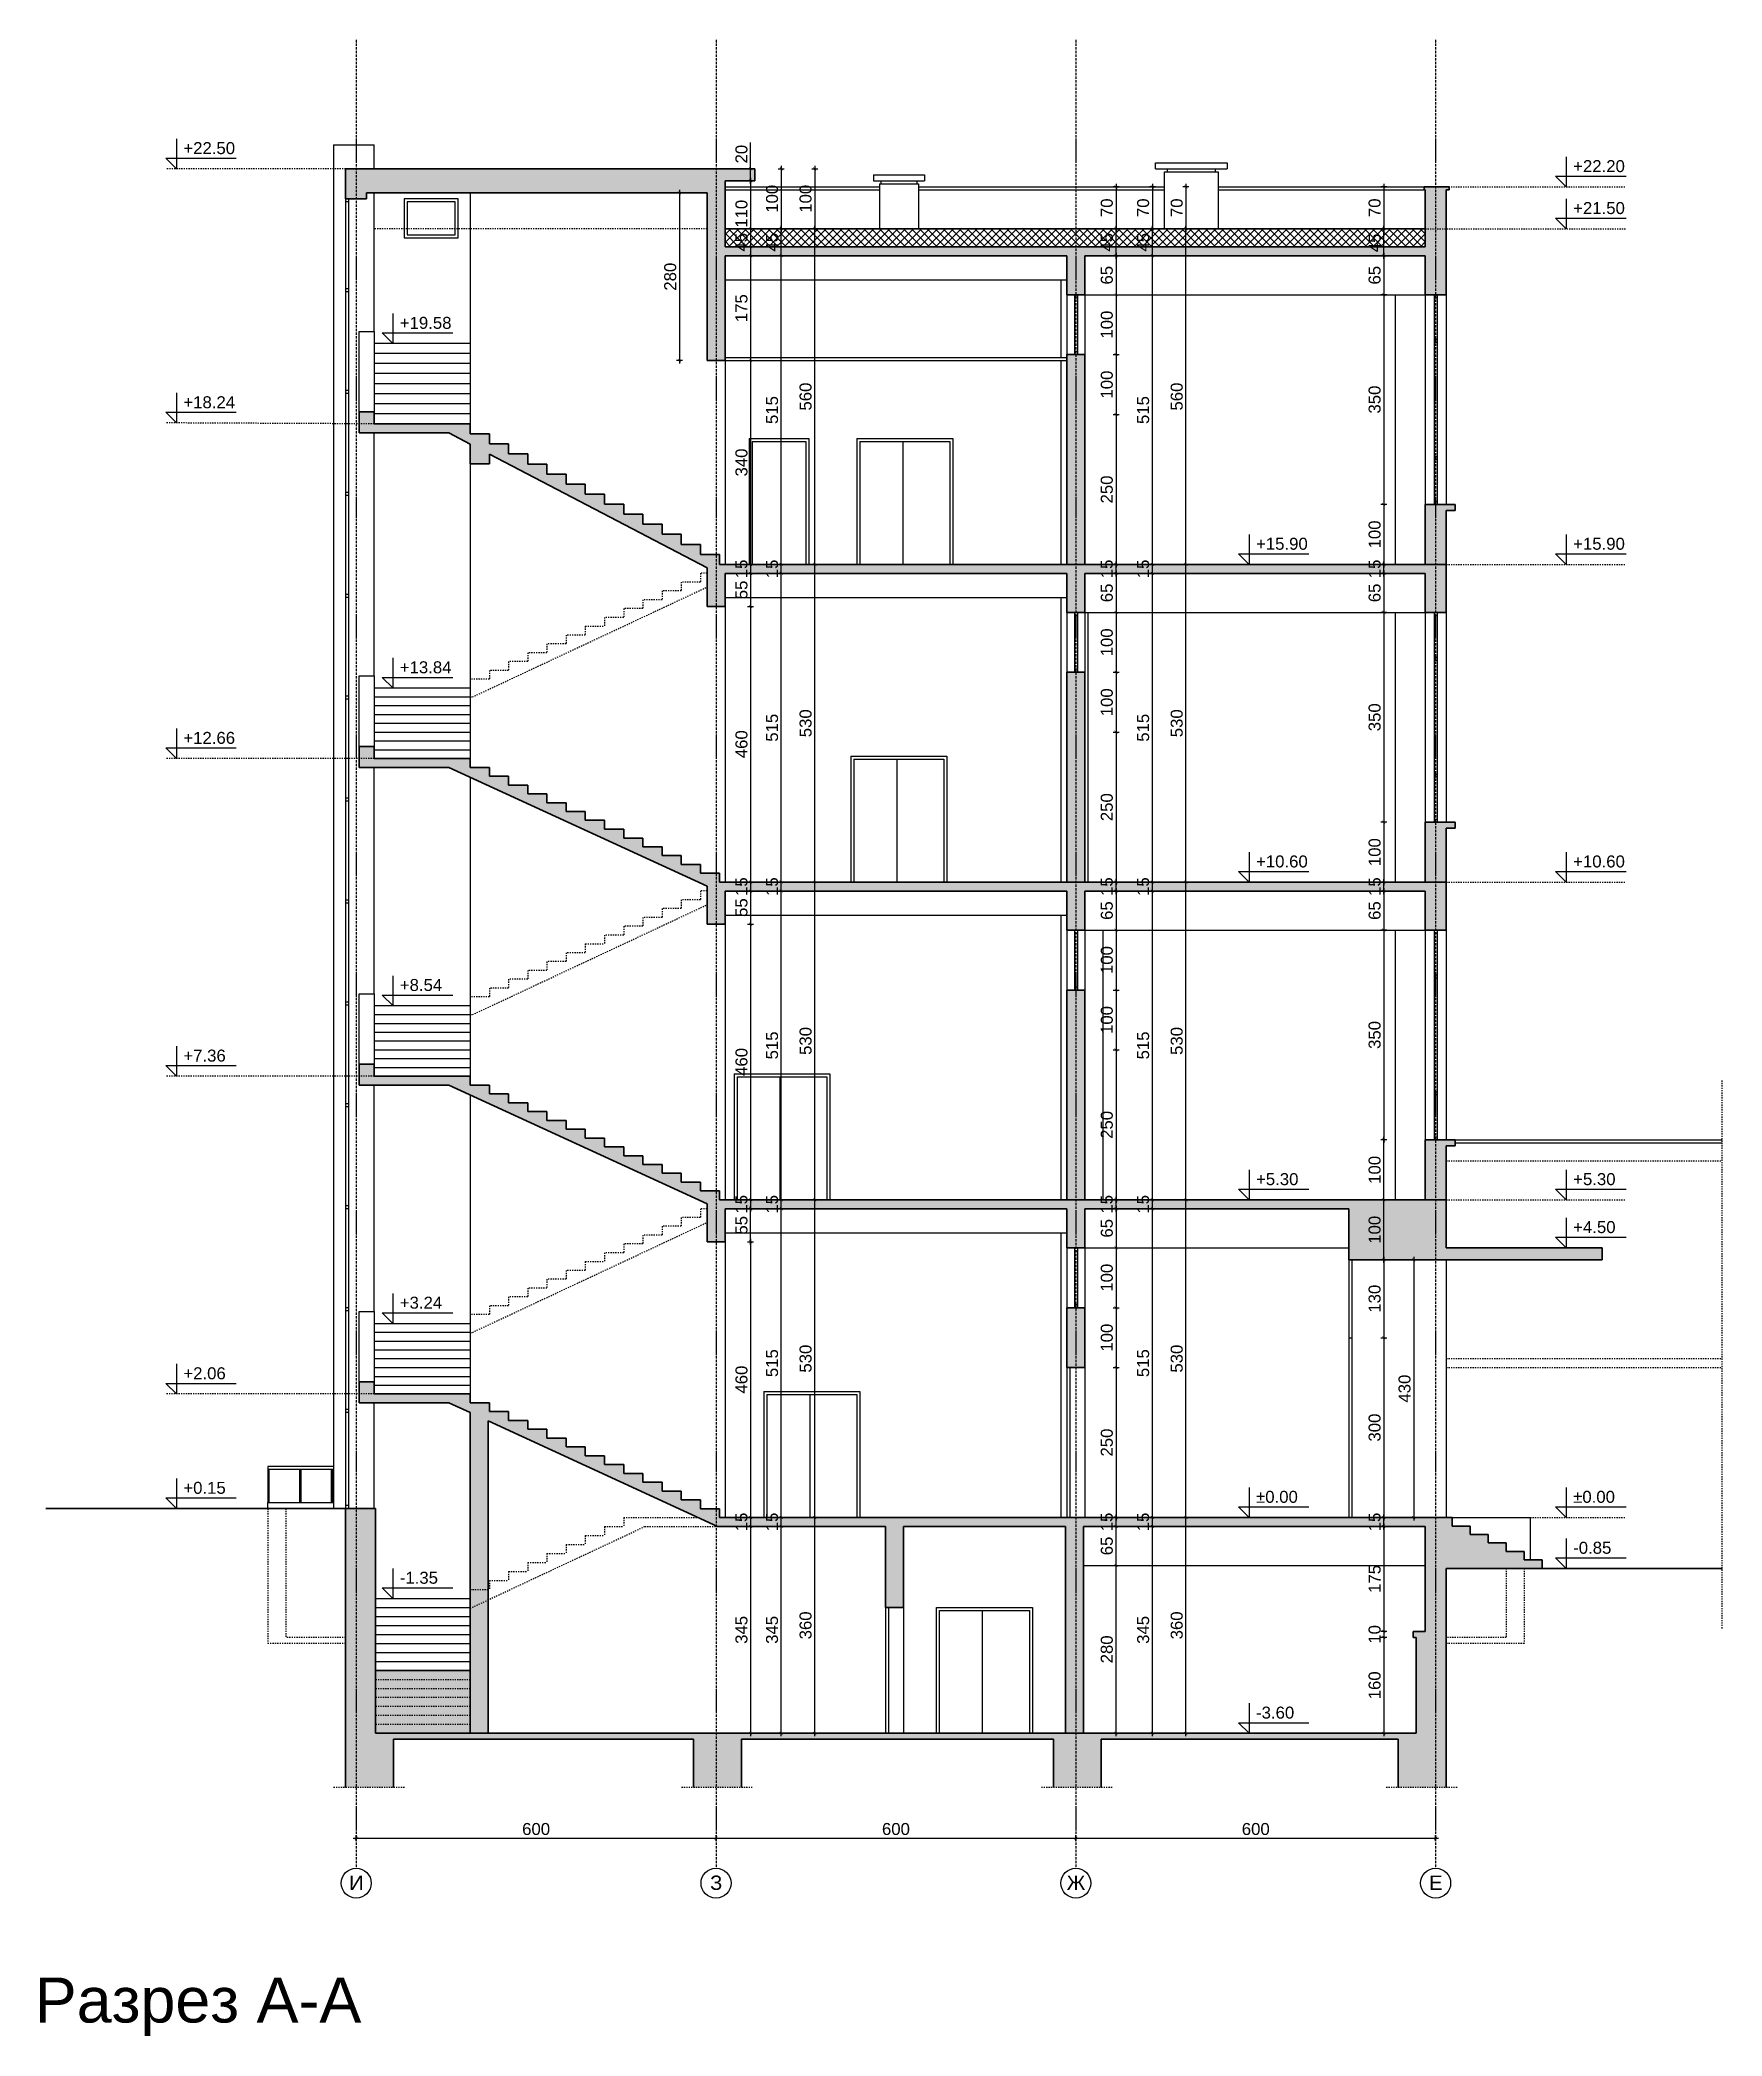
# Model space of a CAD drawing. Header units: inches. Extents: x -72385 to 39588, y -6525 to 66685.
# Drawn here: x -10829 to -8024, y 22761 to 26091 of the extents above; entities that cross this region are included whole.
import ezdxf

# ---------------------------------------------------------------- set-up
doc = ezdxf.new("R2010")
doc.units = ezdxf.units.IN
doc.header["$MEASUREMENT"] = 0
doc.linetypes.add('DashDot', pattern=[0.6, 0.4, -0.1, 0, -0.1])
doc.linetypes.add('Hidden', pattern=[0.4, 0.2, -0.2])
for name, color, linetype, lineweight in [('Надписи коти външни', 252, 'Continuous', 25), ('Надписи коти вътрешни', 252, 'Continuous', 25), ('Надписи нива', 252, 'Continuous', 25), ('Надписи Оси', 252, 'Continuous', 25), ('Оси', 252, 'DashDot', 25), ('Фасади Разрези дебело', 7, 'Continuous', 35), ('Фасади Разрези пунктир', 253, 'Hidden', 25), ('Фасади Разрези средно', 252, 'Continuous', 30), ('Фасади Разрези тънко', 253, 'Continuous', 25), ('Щрих стени', 254, 'Continuous', 25)]:
    doc.layers.add(name, color=color, linetype=linetype, lineweight=lineweight)
doc.styles.add('Arial Regular', font='arial.ttf')
doc.styles.get("Standard").update_dxf_attribs({"font": 'arial.ttf'})
doc.dimstyles.new('Annotative', dxfattribs={"dimscale": 0, "dimtxt": 20, "dimasz": 5, "dimexe": 5, "dimexo": 5, "dimgap": 5, "dimtad": 1, "dimdec": 0, "dimzin": 0, "dimdsep": 46, "dimtxsty": 'Standard', "dimblk": 'ARCHTICK', "dimcen": 5, "dimdle": 5, "dimadec": 0, "dimazin": 0, "dimtfac": 1, "dimtdec": 0, "dimtofl": 0, "dimtmove": 0, "dimatfit": 3, "dimldrblk": 'ARCHTICK', "dimfxl": 5, "dimfxlon": 1, "dimtolj": 1, "dimtzin": 0, "dimarcsym": 1})

msp = doc.modelspace()

# ---------------------------------------------------------------- texts
at = {"ltscale": 10, "insert": (-10229, 22858.4), "char_height": 75, "width": 1216.339, "attachment_point": 2, "style": 'Arial Regular'}
msp.add_mtext('\\pxql;Разрез А-А', dxfattribs=at)
at = {"layer": 'Надписи нива', "ltscale": 10, "char_height": 20, "width": 180.489, "attachment_point": 1, "style": 'Arial Regular'}
for s, insert in [('+22.50', (-10589.4, 25920.4)), ('+22.20', (-8271.9, 25890.4)), ('+21.50', (-8271.9, 25820.4)), ('+19.58', (-10228.5, 25628.9)), ('+18.24', (-10589.4, 25496.5)), ('+15.90', (-8800.7, 25260.4)), ('+15.90', (-8271.9, 25260.4)), ('+13.84', (-10228.5, 25054.3)), ('+12.66', (-10589.4, 24936.5)), ('+10.60', (-8800.7, 24730.4)), ('+10.60', (-8271.9, 24730.4)), ('+8.54', (-10228.5, 24524.3)), ('+7.36', (-10589.4, 24406.5)), ('+5.30', (-8800.7, 24200.4)), ('+5.30', (-8271.9, 24200.4)), ('+4.50', (-8271.9, 24120.4)), ('+3.24', (-10228.5, 23994.3)), ('+2.06', (-10589.4, 23876.5)), ('+0.15', (-10589.4, 23685.4)), ('±0.00', (-8800.7, 23670.4)), ('±0.00', (-8271.9, 23670.4)), ('-0.85', (-8271.9, 23585.4)), ('-1.35', (-10228.5, 23535.4)), ('-3.60', (-8800.7, 23310.4))]:
    msp.add_mtext(s, dxfattribs=dict(at, insert=insert))
at = {"layer": 'Надписи Оси', "ltscale": 100, "char_height": 24, "width": 27.213, "attachment_point": 1, "style": 'Arial Regular'}
for s, insert in [('\\pxqc;И', (-10314.5, 23028.6)), ('\\pxqc;З', (-9714.5, 23028.6)), ('\\pxqc;Ж', (-9114.5, 23028.6)), ('\\pxqc;Е', (-8514.5, 23028.6))]:
    msp.add_mtext(s, dxfattribs=dict(at, insert=insert))

# ---------------------------------------------------------------- blocks, each defined once
blk = doc.blocks.new('_ArchTick')
at = {"color": 0, "linetype": 'ByBlock', "const_width": 0.15}
blk.add_lwpolyline([(-0.5, -0.5), (0.5, 0.5)], dxfattribs=at)
blk = doc.blocks.new('*D5035')
at = {"layer": 'Defpoints', "color": 0, "ltscale": 10, "transparency": 16777216}
for p in [(-9086.2, 23875.9), (-9086.2, 23625.9), (-9034.2, 23625.9)]:
    blk.add_point(p, dxfattribs=at)
at = {"layer": 'Надписи коти вътрешни', "color": 0, "lineweight": -2, "ltscale": 10, "transparency": 16777216}
for p, q in [((-9034.2, 23880.9), (-9034.2, 23620.9)), ((-9039.2, 23875.9), (-9029.2, 23875.9)), ((-9039.2, 23625.9), (-9029.2, 23625.9))]:
    blk.add_line(p, q, dxfattribs=at)
at = {"layer": 'Надписи коти вътрешни', "color": 0, "lineweight": -2, "ltscale": 10, "transparency": 16777216, "xscale": 5, "yscale": 5, "zscale": 5}
for p, rotation in [((-9034.2, 23875.9), 90), ((-9034.2, 23625.9), 270)]:
    blk.add_blockref('_ArchTick', p, dxfattribs=dict(at, rotation=rotation))
at = {"layer": 'Надписи коти вътрешни', "color": 0, "ltscale": 10, "transparency": 16777216, "insert": (-9049.5, 23750.9), "char_height": 20, "attachment_point": 5, "rotation": 90}
blk.add_mtext('\\A1;250', dxfattribs=at)
blk = doc.blocks.new('*D5034')
at = {"layer": 'Defpoints', "color": 0, "ltscale": 10, "transparency": 16777216}
for p in [(-9086.2, 23975.9), (-9086.2, 23875.9), (-9034.2, 23875.9)]:
    blk.add_point(p, dxfattribs=at)
at = {"layer": 'Надписи коти вътрешни', "color": 0, "lineweight": -2, "ltscale": 10, "transparency": 16777216}
for p, q in [((-9034.2, 23980.9), (-9034.2, 23870.9)), ((-9039.2, 23975.9), (-9029.2, 23975.9)), ((-9039.2, 23875.9), (-9029.2, 23875.9))]:
    blk.add_line(p, q, dxfattribs=at)
at = {"layer": 'Надписи коти вътрешни', "color": 0, "lineweight": -2, "ltscale": 10, "transparency": 16777216, "xscale": 5, "yscale": 5, "zscale": 5}
for p, rotation in [((-9034.2, 23975.9), 90), ((-9034.2, 23875.9), 270)]:
    blk.add_blockref('_ArchTick', p, dxfattribs=dict(at, rotation=rotation))
at = {"layer": 'Надписи коти вътрешни', "color": 0, "ltscale": 10, "transparency": 16777216, "insert": (-9049.5, 23925.9), "char_height": 20, "attachment_point": 5, "rotation": 90}
blk.add_mtext('\\A1;100', dxfattribs=at)
blk = doc.blocks.new('*D5033')
at = {"layer": 'Defpoints', "color": 0, "ltscale": 10, "transparency": 16777216}
for p in [(-9086.2, 24075.9), (-9086.2, 23975.9), (-9034.2, 23975.9)]:
    blk.add_point(p, dxfattribs=at)
at = {"layer": 'Надписи коти вътрешни', "color": 0, "lineweight": -2, "ltscale": 10, "transparency": 16777216}
for p, q in [((-9034.2, 24080.9), (-9034.2, 23970.9)), ((-9039.2, 24075.9), (-9029.2, 24075.9)), ((-9039.2, 23975.9), (-9029.2, 23975.9))]:
    blk.add_line(p, q, dxfattribs=at)
at = {"layer": 'Надписи коти вътрешни', "color": 0, "lineweight": -2, "ltscale": 10, "transparency": 16777216, "xscale": 5, "yscale": 5, "zscale": 5}
for p, rotation in [((-9034.2, 24075.9), 90), ((-9034.2, 23975.9), 270)]:
    blk.add_blockref('_ArchTick', p, dxfattribs=dict(at, rotation=rotation))
at = {"layer": 'Надписи коти вътрешни', "color": 0, "ltscale": 10, "transparency": 16777216, "insert": (-9049.5, 24025.9), "char_height": 20, "attachment_point": 5, "rotation": 90}
blk.add_mtext('\\A1;100', dxfattribs=at)
blk = doc.blocks.new('*D5032')
at = {"layer": 'Defpoints', "color": 0, "ltscale": 10, "transparency": 16777216}
for p in [(-9086.2, 24140.9), (-9086.2, 24075.9), (-9034.2, 24075.9)]:
    blk.add_point(p, dxfattribs=at)
at = {"layer": 'Надписи коти вътрешни', "color": 0, "lineweight": -2, "ltscale": 10, "transparency": 16777216}
for p, q in [((-9034.2, 24145.9), (-9034.2, 24070.9)), ((-9039.2, 24140.9), (-9029.2, 24140.9)), ((-9039.2, 24075.9), (-9029.2, 24075.9))]:
    blk.add_line(p, q, dxfattribs=at)
at = {"layer": 'Надписи коти вътрешни', "color": 0, "lineweight": -2, "ltscale": 10, "transparency": 16777216, "xscale": 5, "yscale": 5, "zscale": 5}
for p, rotation in [((-9034.2, 24140.9), 90), ((-9034.2, 24075.9), 270)]:
    blk.add_blockref('_ArchTick', p, dxfattribs=dict(at, rotation=rotation))
at = {"layer": 'Надписи коти вътрешни', "color": 0, "ltscale": 10, "transparency": 16777216, "insert": (-9049.5, 24108.4), "char_height": 20, "attachment_point": 5, "rotation": 90}
blk.add_mtext('\\A1;65', dxfattribs=at)
blk = doc.blocks.new('*D4664')
at = {"layer": 'Defpoints', "color": 0, "ltscale": 10, "transparency": 16777216}
for p in [(-9086.2, 24155.9), (-9034.2, 24155.9), (-9086.2, 24140.9)]:
    blk.add_point(p, dxfattribs=at)
at = {"layer": 'Надписи коти вътрешни', "color": 0, "lineweight": -2, "ltscale": 10, "transparency": 16777216}
for p, q in [((-9039.2, 24155.9), (-9029.2, 24155.9)), ((-9034.2, 24135.9), (-9034.2, 24160.9)), ((-9039.2, 24140.9), (-9029.2, 24140.9))]:
    blk.add_line(p, q, dxfattribs=at)
at = {"layer": 'Надписи коти вътрешни', "color": 0, "lineweight": -2, "ltscale": 10, "transparency": 16777216, "xscale": 5, "yscale": 5, "zscale": 5}
for p, rotation in [((-9034.2, 24155.9), 90), ((-9034.2, 24140.9), 270)]:
    blk.add_blockref('_ArchTick', p, dxfattribs=dict(at, rotation=rotation))
at = {"layer": 'Надписи коти вътрешни', "color": 0, "ltscale": 10, "transparency": 16777216, "insert": (-9049.5, 24148.4), "char_height": 20, "attachment_point": 5, "rotation": 90}
blk.add_mtext('\\A1;15', dxfattribs=at)
blk = doc.blocks.new('*D4665')
at = {"layer": 'Defpoints', "color": 0, "ltscale": 10, "transparency": 16777216}
for p in [(-9086.2, 24140.9), (-8973.6, 24140.9), (-9086.2, 23625.9)]:
    blk.add_point(p, dxfattribs=at)
at = {"layer": 'Надписи коти вътрешни', "color": 0, "lineweight": -2, "ltscale": 10, "transparency": 16777216}
for p, q in [((-8973.6, 23620.9), (-8973.6, 24145.9)), ((-8978.6, 24140.9), (-8968.6, 24140.9)), ((-8978.6, 23625.9), (-8968.6, 23625.9))]:
    blk.add_line(p, q, dxfattribs=at)
at = {"layer": 'Надписи коти вътрешни', "color": 0, "lineweight": -2, "ltscale": 10, "transparency": 16777216, "xscale": 5, "yscale": 5, "zscale": 5}
for p, rotation in [((-8973.6, 24140.9), 90), ((-8973.6, 23625.9), 270)]:
    blk.add_blockref('_ArchTick', p, dxfattribs=dict(at, rotation=rotation))
at = {"layer": 'Надписи коти вътрешни', "color": 0, "ltscale": 10, "transparency": 16777216, "insert": (-8988.9, 23883.4), "char_height": 20, "attachment_point": 5, "rotation": 90}
blk.add_mtext('\\A1;515', dxfattribs=at)
blk = doc.blocks.new('*D5031')
at = {"layer": 'Defpoints', "color": 0, "ltscale": 10, "transparency": 16777216}
for p in [(-9086.2, 24155.9), (-8973.6, 24155.9), (-9086.2, 24140.9)]:
    blk.add_point(p, dxfattribs=at)
at = {"layer": 'Надписи коти вътрешни', "color": 0, "lineweight": -2, "ltscale": 10, "transparency": 16777216}
for p, q in [((-8978.6, 24155.9), (-8968.6, 24155.9)), ((-8973.6, 24135.9), (-8973.6, 24160.9)), ((-8978.6, 24140.9), (-8968.6, 24140.9))]:
    blk.add_line(p, q, dxfattribs=at)
at = {"layer": 'Надписи коти вътрешни', "color": 0, "lineweight": -2, "ltscale": 10, "transparency": 16777216, "xscale": 5, "yscale": 5, "zscale": 5}
for p, rotation in [((-8973.6, 24155.9), 90), ((-8973.6, 24140.9), 270)]:
    blk.add_blockref('_ArchTick', p, dxfattribs=dict(at, rotation=rotation))
at = {"layer": 'Надписи коти вътрешни', "color": 0, "ltscale": 10, "transparency": 16777216, "insert": (-8988.9, 24148.4), "char_height": 20, "attachment_point": 5, "rotation": 90}
blk.add_mtext('\\A1;15', dxfattribs=at)
blk = doc.blocks.new('*D4666')
at = {"layer": 'Defpoints', "color": 0, "ltscale": 10, "transparency": 16777216}
for p in [(-9086.2, 24155.9), (-8917.7, 24155.9), (-9086.2, 23625.9)]:
    blk.add_point(p, dxfattribs=at)
at = {"layer": 'Надписи коти вътрешни', "color": 0, "lineweight": -2, "ltscale": 10, "transparency": 16777216}
for p, q in [((-8922.7, 24155.9), (-8912.7, 24155.9)), ((-8917.7, 23620.9), (-8917.7, 24160.9)), ((-8922.7, 23625.9), (-8912.7, 23625.9))]:
    blk.add_line(p, q, dxfattribs=at)
at = {"layer": 'Надписи коти вътрешни', "color": 0, "lineweight": -2, "ltscale": 10, "transparency": 16777216, "xscale": 5, "yscale": 5, "zscale": 5}
for p, rotation in [((-8917.7, 24155.9), 90), ((-8917.7, 23625.9), 270)]:
    blk.add_blockref('_ArchTick', p, dxfattribs=dict(at, rotation=rotation))
at = {"layer": 'Надписи коти вътрешни', "color": 0, "ltscale": 10, "transparency": 16777216, "insert": (-8932.9, 23890.9), "char_height": 20, "attachment_point": 5, "rotation": 90}
blk.add_mtext('\\A1;530', dxfattribs=at)
blk = doc.blocks.new('*D4667')
at = {"layer": 'Defpoints', "color": 0, "ltscale": 10, "transparency": 16777216}
for p in [(-8587.7, 24255.9), (-8518.6, 24255.9), (-8518.6, 24155.9)]:
    blk.add_point(p, dxfattribs=at)
at = {"layer": 'Надписи коти вътрешни', "color": 0, "lineweight": -2, "ltscale": 10, "transparency": 16777216}
for p, q in [((-8582.7, 24255.9), (-8592.7, 24255.9)), ((-8587.7, 24150.9), (-8587.7, 24260.9)), ((-8582.7, 24155.9), (-8592.7, 24155.9))]:
    blk.add_line(p, q, dxfattribs=at)
at = {"layer": 'Надписи коти вътрешни', "color": 0, "lineweight": -2, "ltscale": 10, "transparency": 16777216, "xscale": 5, "yscale": 5, "zscale": 5}
for p, rotation in [((-8587.7, 24255.9), 90), ((-8587.7, 24155.9), 270)]:
    blk.add_blockref('_ArchTick', p, dxfattribs=dict(at, rotation=rotation))
at = {"layer": 'Надписи коти вътрешни', "color": 0, "ltscale": 10, "transparency": 16777216, "insert": (-8602.9, 24205.9), "char_height": 20, "attachment_point": 5, "rotation": 90}
blk.add_mtext('\\A1;100', dxfattribs=at)
blk = doc.blocks.new('*D5030')
at = {"layer": 'Defpoints', "color": 0, "ltscale": 10, "transparency": 16777216}
for p in [(-8518.6, 24605.9), (-8587.7, 24255.9), (-8518.6, 24255.9)]:
    blk.add_point(p, dxfattribs=at)
at = {"layer": 'Надписи коти вътрешни', "color": 0, "lineweight": -2, "ltscale": 10, "transparency": 16777216}
for p, q in [((-8587.7, 24610.9), (-8587.7, 24250.9)), ((-8582.7, 24605.9), (-8592.7, 24605.9)), ((-8582.7, 24255.9), (-8592.7, 24255.9))]:
    blk.add_line(p, q, dxfattribs=at)
at = {"layer": 'Надписи коти вътрешни', "color": 0, "lineweight": -2, "ltscale": 10, "transparency": 16777216, "xscale": 5, "yscale": 5, "zscale": 5}
for p, rotation in [((-8587.7, 24605.9), 90), ((-8587.7, 24255.9), 270)]:
    blk.add_blockref('_ArchTick', p, dxfattribs=dict(at, rotation=rotation))
at = {"layer": 'Надписи коти вътрешни', "color": 0, "ltscale": 10, "transparency": 16777216, "insert": (-8602.9, 24430.9), "char_height": 20, "attachment_point": 5, "rotation": 90}
blk.add_mtext('\\A1;350', dxfattribs=at)
blk = doc.blocks.new('*D5029')
at = {"layer": 'Defpoints', "color": 0, "ltscale": 10, "transparency": 16777216}
for p in [(-8518.6, 24670.9), (-8587.7, 24605.9), (-8518.6, 24605.9)]:
    blk.add_point(p, dxfattribs=at)
at = {"layer": 'Надписи коти вътрешни', "color": 0, "lineweight": -2, "ltscale": 10, "transparency": 16777216}
for p, q in [((-8582.7, 24670.9), (-8592.7, 24670.9)), ((-8587.7, 24675.9), (-8587.7, 24600.9)), ((-8582.7, 24605.9), (-8592.7, 24605.9))]:
    blk.add_line(p, q, dxfattribs=at)
at = {"layer": 'Надписи коти вътрешни', "color": 0, "lineweight": -2, "ltscale": 10, "transparency": 16777216, "xscale": 5, "yscale": 5, "zscale": 5}
for p, rotation in [((-8587.7, 24670.9), 90), ((-8587.7, 24605.9), 270)]:
    blk.add_blockref('_ArchTick', p, dxfattribs=dict(at, rotation=rotation))
at = {"layer": 'Надписи коти вътрешни', "color": 0, "ltscale": 10, "transparency": 16777216, "insert": (-8602.9, 24638.4), "char_height": 20, "attachment_point": 5, "rotation": 90}
blk.add_mtext('\\A1;65', dxfattribs=at)
blk = doc.blocks.new('*D4668')
at = {"layer": 'Defpoints', "color": 0, "ltscale": 10, "transparency": 16777216}
for p in [(-8587.7, 24685.9), (-8518.6, 24685.9), (-8518.6, 24670.9)]:
    blk.add_point(p, dxfattribs=at)
at = {"layer": 'Надписи коти вътрешни', "color": 0, "lineweight": -2, "ltscale": 10, "transparency": 16777216}
for p, q in [((-8582.7, 24685.9), (-8592.7, 24685.9)), ((-8587.7, 24665.9), (-8587.7, 24690.9)), ((-8582.7, 24670.9), (-8592.7, 24670.9))]:
    blk.add_line(p, q, dxfattribs=at)
at = {"layer": 'Надписи коти вътрешни', "color": 0, "lineweight": -2, "ltscale": 10, "transparency": 16777216, "xscale": 5, "yscale": 5, "zscale": 5}
for p, rotation in [((-8587.7, 24685.9), 90), ((-8587.7, 24670.9), 270)]:
    blk.add_blockref('_ArchTick', p, dxfattribs=dict(at, rotation=rotation))
at = {"layer": 'Надписи коти вътрешни', "color": 0, "ltscale": 10, "transparency": 16777216, "insert": (-8602.9, 24678.4), "char_height": 20, "attachment_point": 5, "rotation": 90}
blk.add_mtext('\\A1;15', dxfattribs=at)
blk = doc.blocks.new('*D5028')
at = {"layer": 'Defpoints', "color": 0, "ltscale": 10, "transparency": 16777216}
for p in [(-8518.6, 24785.9), (-8587.7, 24685.9), (-8518.6, 24685.9)]:
    blk.add_point(p, dxfattribs=at)
at = {"layer": 'Надписи коти вътрешни', "color": 0, "lineweight": -2, "ltscale": 10, "transparency": 16777216}
for p, q in [((-8582.7, 24785.9), (-8592.7, 24785.9)), ((-8587.7, 24790.9), (-8587.7, 24680.9)), ((-8582.7, 24685.9), (-8592.7, 24685.9))]:
    blk.add_line(p, q, dxfattribs=at)
at = {"layer": 'Надписи коти вътрешни', "color": 0, "lineweight": -2, "ltscale": 10, "transparency": 16777216, "xscale": 5, "yscale": 5, "zscale": 5}
for p, rotation in [((-8587.7, 24785.9), 90), ((-8587.7, 24685.9), 270)]:
    blk.add_blockref('_ArchTick', p, dxfattribs=dict(at, rotation=rotation))
at = {"layer": 'Надписи коти вътрешни', "color": 0, "ltscale": 10, "transparency": 16777216, "insert": (-8602.9, 24735.9), "char_height": 20, "attachment_point": 5, "rotation": 90}
blk.add_mtext('\\A1;100', dxfattribs=at)
blk = doc.blocks.new('*D5027')
at = {"layer": 'Defpoints', "color": 0, "ltscale": 10, "transparency": 16777216}
for p in [(-8518.6, 25135.9), (-8587.7, 24785.9), (-8518.6, 24785.9)]:
    blk.add_point(p, dxfattribs=at)
at = {"layer": 'Надписи коти вътрешни', "color": 0, "lineweight": -2, "ltscale": 10, "transparency": 16777216}
for p, q in [((-8582.7, 25135.9), (-8592.7, 25135.9)), ((-8587.7, 25140.9), (-8587.7, 24780.9)), ((-8582.7, 24785.9), (-8592.7, 24785.9))]:
    blk.add_line(p, q, dxfattribs=at)
at = {"layer": 'Надписи коти вътрешни', "color": 0, "lineweight": -2, "ltscale": 10, "transparency": 16777216, "xscale": 5, "yscale": 5, "zscale": 5}
for p, rotation in [((-8587.7, 25135.9), 90), ((-8587.7, 24785.9), 270)]:
    blk.add_blockref('_ArchTick', p, dxfattribs=dict(at, rotation=rotation))
at = {"layer": 'Надписи коти вътрешни', "color": 0, "ltscale": 10, "transparency": 16777216, "insert": (-8602.9, 24960.9), "char_height": 20, "attachment_point": 5, "rotation": 90}
blk.add_mtext('\\A1;350', dxfattribs=at)
blk = doc.blocks.new('*D5026')
at = {"layer": 'Defpoints', "color": 0, "ltscale": 10, "transparency": 16777216}
for p in [(-8518.6, 25200.9), (-8587.7, 25135.9), (-8518.6, 25135.9)]:
    blk.add_point(p, dxfattribs=at)
at = {"layer": 'Надписи коти вътрешни', "color": 0, "lineweight": -2, "ltscale": 10, "transparency": 16777216}
for p, q in [((-8582.7, 25200.9), (-8592.7, 25200.9)), ((-8587.7, 25205.9), (-8587.7, 25130.9)), ((-8582.7, 25135.9), (-8592.7, 25135.9))]:
    blk.add_line(p, q, dxfattribs=at)
at = {"layer": 'Надписи коти вътрешни', "color": 0, "lineweight": -2, "ltscale": 10, "transparency": 16777216, "xscale": 5, "yscale": 5, "zscale": 5}
for p, rotation in [((-8587.7, 25200.9), 90), ((-8587.7, 25135.9), 270)]:
    blk.add_blockref('_ArchTick', p, dxfattribs=dict(at, rotation=rotation))
at = {"layer": 'Надписи коти вътрешни', "color": 0, "ltscale": 10, "transparency": 16777216, "insert": (-8602.9, 25168.4), "char_height": 20, "attachment_point": 5, "rotation": 90}
blk.add_mtext('\\A1;65', dxfattribs=at)
blk = doc.blocks.new('*D5025')
at = {"layer": 'Defpoints', "color": 0, "ltscale": 10, "transparency": 16777216}
for p in [(-8587.7, 25215.9), (-8518.6, 25215.9), (-8518.6, 25200.9)]:
    blk.add_point(p, dxfattribs=at)
at = {"layer": 'Надписи коти вътрешни', "color": 0, "lineweight": -2, "ltscale": 10, "transparency": 16777216}
for p, q in [((-8582.7, 25215.9), (-8592.7, 25215.9)), ((-8587.7, 25195.9), (-8587.7, 25220.9)), ((-8582.7, 25200.9), (-8592.7, 25200.9))]:
    blk.add_line(p, q, dxfattribs=at)
at = {"layer": 'Надписи коти вътрешни', "color": 0, "lineweight": -2, "ltscale": 10, "transparency": 16777216, "xscale": 5, "yscale": 5, "zscale": 5}
for p, rotation in [((-8587.7, 25215.9), 90), ((-8587.7, 25200.9), 270)]:
    blk.add_blockref('_ArchTick', p, dxfattribs=dict(at, rotation=rotation))
at = {"layer": 'Надписи коти вътрешни', "color": 0, "ltscale": 10, "transparency": 16777216, "insert": (-8602.9, 25208.4), "char_height": 20, "attachment_point": 5, "rotation": 90}
blk.add_mtext('\\A1;15', dxfattribs=at)
blk = doc.blocks.new('*D5024')
at = {"layer": 'Defpoints', "color": 0, "ltscale": 10, "transparency": 16777216}
for p in [(-8518.6, 25315.9), (-8587.7, 25215.9), (-8518.6, 25215.9)]:
    blk.add_point(p, dxfattribs=at)
at = {"layer": 'Надписи коти вътрешни', "color": 0, "lineweight": -2, "ltscale": 10, "transparency": 16777216}
for p, q in [((-8582.7, 25315.9), (-8592.7, 25315.9)), ((-8587.7, 25320.9), (-8587.7, 25210.9)), ((-8582.7, 25215.9), (-8592.7, 25215.9))]:
    blk.add_line(p, q, dxfattribs=at)
at = {"layer": 'Надписи коти вътрешни', "color": 0, "lineweight": -2, "ltscale": 10, "transparency": 16777216, "xscale": 5, "yscale": 5, "zscale": 5}
for p, rotation in [((-8587.7, 25315.9), 90), ((-8587.7, 25215.9), 270)]:
    blk.add_blockref('_ArchTick', p, dxfattribs=dict(at, rotation=rotation))
at = {"layer": 'Надписи коти вътрешни', "color": 0, "ltscale": 10, "transparency": 16777216, "insert": (-8602.9, 25265.9), "char_height": 20, "attachment_point": 5, "rotation": 90}
blk.add_mtext('\\A1;100', dxfattribs=at)
blk = doc.blocks.new('*D5023')
at = {"layer": 'Defpoints', "color": 0, "ltscale": 10, "transparency": 16777216}
for p in [(-8518.6, 25665.9), (-8587.7, 25315.9), (-8518.6, 25315.9)]:
    blk.add_point(p, dxfattribs=at)
at = {"layer": 'Надписи коти вътрешни', "color": 0, "lineweight": -2, "ltscale": 10, "transparency": 16777216}
for p, q in [((-8582.7, 25665.9), (-8592.7, 25665.9)), ((-8587.7, 25670.9), (-8587.7, 25310.9)), ((-8582.7, 25315.9), (-8592.7, 25315.9))]:
    blk.add_line(p, q, dxfattribs=at)
at = {"layer": 'Надписи коти вътрешни', "color": 0, "lineweight": -2, "ltscale": 10, "transparency": 16777216, "xscale": 5, "yscale": 5, "zscale": 5}
for p, rotation in [((-8587.7, 25665.9), 90), ((-8587.7, 25315.9), 270)]:
    blk.add_blockref('_ArchTick', p, dxfattribs=dict(at, rotation=rotation))
at = {"layer": 'Надписи коти вътрешни', "color": 0, "ltscale": 10, "transparency": 16777216, "insert": (-8602.9, 25490.9), "char_height": 20, "attachment_point": 5, "rotation": 90}
blk.add_mtext('\\A1;350', dxfattribs=at)
blk = doc.blocks.new('*D5022')
at = {"layer": 'Defpoints', "color": 0, "ltscale": 10, "transparency": 16777216}
for p in [(-8518.6, 25730.9), (-8587.7, 25665.9), (-8518.6, 25665.9)]:
    blk.add_point(p, dxfattribs=at)
at = {"layer": 'Надписи коти вътрешни', "color": 0, "lineweight": -2, "ltscale": 10, "transparency": 16777216}
for p, q in [((-8582.7, 25730.9), (-8592.7, 25730.9)), ((-8587.7, 25735.9), (-8587.7, 25660.9)), ((-8582.7, 25665.9), (-8592.7, 25665.9))]:
    blk.add_line(p, q, dxfattribs=at)
at = {"layer": 'Надписи коти вътрешни', "color": 0, "lineweight": -2, "ltscale": 10, "transparency": 16777216, "xscale": 5, "yscale": 5, "zscale": 5}
for p, rotation in [((-8587.7, 25730.9), 90), ((-8587.7, 25665.9), 270)]:
    blk.add_blockref('_ArchTick', p, dxfattribs=dict(at, rotation=rotation))
at = {"layer": 'Надписи коти вътрешни', "color": 0, "ltscale": 10, "transparency": 16777216, "insert": (-8602.9, 25698.4), "char_height": 20, "attachment_point": 5, "rotation": 90}
blk.add_mtext('\\A1;65', dxfattribs=at)
blk = doc.blocks.new('*D5021')
at = {"layer": 'Defpoints', "color": 0, "ltscale": 10, "transparency": 16777216}
for p in [(-8587.7, 25775.9), (-8518.6, 25775.9), (-8518.6, 25730.9)]:
    blk.add_point(p, dxfattribs=at)
at = {"layer": 'Надписи коти вътрешни', "color": 0, "lineweight": -2, "ltscale": 10, "transparency": 16777216}
for p, q in [((-8582.7, 25775.9), (-8592.7, 25775.9)), ((-8587.7, 25725.9), (-8587.7, 25780.9)), ((-8582.7, 25730.9), (-8592.7, 25730.9))]:
    blk.add_line(p, q, dxfattribs=at)
at = {"layer": 'Надписи коти вътрешни', "color": 0, "lineweight": -2, "ltscale": 10, "transparency": 16777216, "xscale": 5, "yscale": 5, "zscale": 5}
for p, rotation in [((-8587.7, 25775.9), 90), ((-8587.7, 25730.9), 270)]:
    blk.add_blockref('_ArchTick', p, dxfattribs=dict(at, rotation=rotation))
at = {"layer": 'Надписи коти вътрешни', "color": 0, "ltscale": 10, "transparency": 16777216, "insert": (-8602.9, 25752.3), "char_height": 20, "attachment_point": 5, "rotation": 90}
blk.add_mtext('\\A1;45', dxfattribs=at)
blk = doc.blocks.new('*D5020')
at = {"layer": 'Defpoints', "color": 0, "ltscale": 10, "transparency": 16777216}
for p in [(-8520.6, 25845.9), (-8587.7, 25775.9), (-8518.6, 25775.9)]:
    blk.add_point(p, dxfattribs=at)
at = {"layer": 'Надписи коти вътрешни', "color": 0, "lineweight": -2, "ltscale": 10, "transparency": 16777216}
for p, q in [((-8582.7, 25845.9), (-8592.7, 25845.9)), ((-8587.7, 25850.9), (-8587.7, 25770.9)), ((-8582.7, 25775.9), (-8592.7, 25775.9))]:
    blk.add_line(p, q, dxfattribs=at)
at = {"layer": 'Надписи коти вътрешни', "color": 0, "lineweight": -2, "ltscale": 10, "transparency": 16777216, "xscale": 5, "yscale": 5, "zscale": 5}
for p, rotation in [((-8587.7, 25845.9), 90), ((-8587.7, 25775.9), 270)]:
    blk.add_blockref('_ArchTick', p, dxfattribs=dict(at, rotation=rotation))
at = {"layer": 'Надписи коти вътрешни', "color": 0, "ltscale": 10, "transparency": 16777216, "insert": (-8602.9, 25810.9), "char_height": 20, "attachment_point": 5, "rotation": 90}
blk.add_mtext('\\A1;70', dxfattribs=at)
blk = doc.blocks.new('*D4669')
at = {"layer": 'Defpoints', "color": 0, "ltscale": 10, "transparency": 16777216}
for p in [(-8646.1, 24155.9), (-8587.7, 24155.9), (-8646.1, 24055.9)]:
    blk.add_point(p, dxfattribs=at)
at = {"layer": 'Надписи коти вътрешни', "color": 0, "lineweight": -2, "ltscale": 10, "transparency": 16777216}
for p, q in [((-8592.7, 24155.9), (-8582.7, 24155.9)), ((-8587.7, 24050.9), (-8587.7, 24160.9)), ((-8592.7, 24055.9), (-8582.7, 24055.9))]:
    blk.add_line(p, q, dxfattribs=at)
at = {"layer": 'Надписи коти вътрешни', "color": 0, "lineweight": -2, "ltscale": 10, "transparency": 16777216, "xscale": 5, "yscale": 5, "zscale": 5}
for p, rotation in [((-8587.7, 24155.9), 90), ((-8587.7, 24055.9), 270)]:
    blk.add_blockref('_ArchTick', p, dxfattribs=dict(at, rotation=rotation))
at = {"layer": 'Надписи коти вътрешни', "color": 0, "ltscale": 10, "transparency": 16777216, "insert": (-8602.9, 24105.9), "char_height": 20, "attachment_point": 5, "rotation": 90}
blk.add_mtext('\\A1;100', dxfattribs=at)
blk = doc.blocks.new('*D5019')
at = {"layer": 'Defpoints', "color": 0, "ltscale": 10, "transparency": 16777216}
for p in [(-8641.1, 24055.9), (-8641.1, 23925.9), (-8587.7, 23925.9)]:
    blk.add_point(p, dxfattribs=at)
at = {"layer": 'Надписи коти вътрешни', "color": 0, "lineweight": -2, "ltscale": 10, "transparency": 16777216}
for p, q in [((-8592.7, 24055.9), (-8582.7, 24055.9)), ((-8587.7, 24060.9), (-8587.7, 23920.9)), ((-8592.7, 23925.9), (-8582.7, 23925.9))]:
    blk.add_line(p, q, dxfattribs=at)
at = {"layer": 'Надписи коти вътрешни', "color": 0, "lineweight": -2, "ltscale": 10, "transparency": 16777216, "xscale": 5, "yscale": 5, "zscale": 5}
for p, rotation in [((-8587.7, 24055.9), 90), ((-8587.7, 23925.9), 270)]:
    blk.add_blockref('_ArchTick', p, dxfattribs=dict(at, rotation=rotation))
at = {"layer": 'Надписи коти вътрешни', "color": 0, "ltscale": 10, "transparency": 16777216, "insert": (-8602.9, 23990.9), "char_height": 20, "attachment_point": 5, "rotation": 90}
blk.add_mtext('\\A1;130', dxfattribs=at)
blk = doc.blocks.new('*D5018')
at = {"layer": 'Defpoints', "color": 0, "ltscale": 10, "transparency": 16777216}
for p in [(-8641.1, 23925.9), (-8641.1, 23625.9), (-8587.7, 23625.9)]:
    blk.add_point(p, dxfattribs=at)
at = {"layer": 'Надписи коти вътрешни', "color": 0, "lineweight": -2, "ltscale": 10, "transparency": 16777216}
for p, q in [((-8592.7, 23925.9), (-8582.7, 23925.9)), ((-8587.7, 23930.9), (-8587.7, 23620.9)), ((-8592.7, 23625.9), (-8582.7, 23625.9))]:
    blk.add_line(p, q, dxfattribs=at)
at = {"layer": 'Надписи коти вътрешни', "color": 0, "lineweight": -2, "ltscale": 10, "transparency": 16777216, "xscale": 5, "yscale": 5, "zscale": 5}
for p, rotation in [((-8587.7, 23925.9), 90), ((-8587.7, 23625.9), 270)]:
    blk.add_blockref('_ArchTick', p, dxfattribs=dict(at, rotation=rotation))
at = {"layer": 'Надписи коти вътрешни', "color": 0, "ltscale": 10, "transparency": 16777216, "insert": (-8602.9, 23775.9), "char_height": 20, "attachment_point": 5, "rotation": 90}
blk.add_mtext('\\A1;300', dxfattribs=at)
blk = doc.blocks.new('*D5017')
at = {"layer": 'Defpoints', "color": 0, "ltscale": 10, "transparency": 16777216}
for p in [(-9086.2, 24405.9), (-9086.2, 24155.9), (-9034.2, 24155.9)]:
    blk.add_point(p, dxfattribs=at)
at = {"layer": 'Надписи коти вътрешни', "color": 0, "lineweight": -2, "ltscale": 10, "transparency": 16777216}
for p, q in [((-9034.2, 24410.9), (-9034.2, 24150.9)), ((-9039.2, 24405.9), (-9029.2, 24405.9)), ((-9039.2, 24155.9), (-9029.2, 24155.9))]:
    blk.add_line(p, q, dxfattribs=at)
at = {"layer": 'Надписи коти вътрешни', "color": 0, "lineweight": -2, "ltscale": 10, "transparency": 16777216, "xscale": 5, "yscale": 5, "zscale": 5}
for p, rotation in [((-9034.2, 24405.9), 90), ((-9034.2, 24155.9), 270)]:
    blk.add_blockref('_ArchTick', p, dxfattribs=dict(at, rotation=rotation))
at = {"layer": 'Надписи коти вътрешни', "color": 0, "ltscale": 10, "transparency": 16777216, "insert": (-9049.5, 24280.9), "char_height": 20, "attachment_point": 5, "rotation": 90}
blk.add_mtext('\\A1;250', dxfattribs=at)
blk = doc.blocks.new('*D5016')
at = {"layer": 'Defpoints', "color": 0, "ltscale": 10, "transparency": 16777216}
for p in [(-9086.2, 24505.9), (-9086.2, 24405.9), (-9034.2, 24405.9)]:
    blk.add_point(p, dxfattribs=at)
at = {"layer": 'Надписи коти вътрешни', "color": 0, "lineweight": -2, "ltscale": 10, "transparency": 16777216}
for p, q in [((-9034.2, 24510.9), (-9034.2, 24400.9)), ((-9039.2, 24505.9), (-9029.2, 24505.9)), ((-9039.2, 24405.9), (-9029.2, 24405.9))]:
    blk.add_line(p, q, dxfattribs=at)
at = {"layer": 'Надписи коти вътрешни', "color": 0, "lineweight": -2, "ltscale": 10, "transparency": 16777216, "xscale": 5, "yscale": 5, "zscale": 5}
for p, rotation in [((-9034.2, 24505.9), 90), ((-9034.2, 24405.9), 270)]:
    blk.add_blockref('_ArchTick', p, dxfattribs=dict(at, rotation=rotation))
at = {"layer": 'Надписи коти вътрешни', "color": 0, "ltscale": 10, "transparency": 16777216, "insert": (-9049.5, 24455.9), "char_height": 20, "attachment_point": 5, "rotation": 90}
blk.add_mtext('\\A1;100', dxfattribs=at)
blk = doc.blocks.new('*D5015')
at = {"layer": 'Defpoints', "color": 0, "ltscale": 10, "transparency": 16777216}
for p in [(-9086.2, 24605.9), (-9086.2, 24505.9), (-9034.2, 24505.9)]:
    blk.add_point(p, dxfattribs=at)
at = {"layer": 'Надписи коти вътрешни', "color": 0, "lineweight": -2, "ltscale": 10, "transparency": 16777216}
for p, q in [((-9034.2, 24610.9), (-9034.2, 24500.9)), ((-9039.2, 24605.9), (-9029.2, 24605.9)), ((-9039.2, 24505.9), (-9029.2, 24505.9))]:
    blk.add_line(p, q, dxfattribs=at)
at = {"layer": 'Надписи коти вътрешни', "color": 0, "lineweight": -2, "ltscale": 10, "transparency": 16777216, "xscale": 5, "yscale": 5, "zscale": 5}
for p, rotation in [((-9034.2, 24605.9), 90), ((-9034.2, 24505.9), 270)]:
    blk.add_blockref('_ArchTick', p, dxfattribs=dict(at, rotation=rotation))
at = {"layer": 'Надписи коти вътрешни', "color": 0, "ltscale": 10, "transparency": 16777216, "insert": (-9049.5, 24555.9), "char_height": 20, "attachment_point": 5, "rotation": 90}
blk.add_mtext('\\A1;100', dxfattribs=at)
blk = doc.blocks.new('*D5014')
at = {"layer": 'Defpoints', "color": 0, "ltscale": 10, "transparency": 16777216}
for p in [(-9086.2, 24670.9), (-9086.2, 24605.9), (-9034.2, 24605.9)]:
    blk.add_point(p, dxfattribs=at)
at = {"layer": 'Надписи коти вътрешни', "color": 0, "lineweight": -2, "ltscale": 10, "transparency": 16777216}
for p, q in [((-9039.2, 24670.9), (-9029.2, 24670.9)), ((-9034.2, 24675.9), (-9034.2, 24600.9)), ((-9039.2, 24605.9), (-9029.2, 24605.9))]:
    blk.add_line(p, q, dxfattribs=at)
at = {"layer": 'Надписи коти вътрешни', "color": 0, "lineweight": -2, "ltscale": 10, "transparency": 16777216, "xscale": 5, "yscale": 5, "zscale": 5}
for p, rotation in [((-9034.2, 24670.9), 90), ((-9034.2, 24605.9), 270)]:
    blk.add_blockref('_ArchTick', p, dxfattribs=dict(at, rotation=rotation))
at = {"layer": 'Надписи коти вътрешни', "color": 0, "ltscale": 10, "transparency": 16777216, "insert": (-9049.5, 24638.4), "char_height": 20, "attachment_point": 5, "rotation": 90}
blk.add_mtext('\\A1;65', dxfattribs=at)
blk = doc.blocks.new('*D5013')
at = {"layer": 'Defpoints', "color": 0, "ltscale": 10, "transparency": 16777216}
for p in [(-9086.2, 24685.9), (-9034.2, 24685.9), (-9086.2, 24670.9)]:
    blk.add_point(p, dxfattribs=at)
at = {"layer": 'Надписи коти вътрешни', "color": 0, "lineweight": -2, "ltscale": 10, "transparency": 16777216}
for p, q in [((-9039.2, 24685.9), (-9029.2, 24685.9)), ((-9034.2, 24665.9), (-9034.2, 24690.9)), ((-9039.2, 24670.9), (-9029.2, 24670.9))]:
    blk.add_line(p, q, dxfattribs=at)
at = {"layer": 'Надписи коти вътрешни', "color": 0, "lineweight": -2, "ltscale": 10, "transparency": 16777216, "xscale": 5, "yscale": 5, "zscale": 5}
for p, rotation in [((-9034.2, 24685.9), 90), ((-9034.2, 24670.9), 270)]:
    blk.add_blockref('_ArchTick', p, dxfattribs=dict(at, rotation=rotation))
at = {"layer": 'Надписи коти вътрешни', "color": 0, "ltscale": 10, "transparency": 16777216, "insert": (-9049.5, 24678.4), "char_height": 20, "attachment_point": 5, "rotation": 90}
blk.add_mtext('\\A1;15', dxfattribs=at)
blk = doc.blocks.new('*D5012')
at = {"layer": 'Defpoints', "color": 0, "ltscale": 10, "transparency": 16777216}
for p in [(-9086.2, 24670.9), (-8973.6, 24670.9), (-9086.2, 24155.9)]:
    blk.add_point(p, dxfattribs=at)
at = {"layer": 'Надписи коти вътрешни', "color": 0, "lineweight": -2, "ltscale": 10, "transparency": 16777216}
for p, q in [((-8978.6, 24670.9), (-8968.6, 24670.9)), ((-8973.6, 24150.9), (-8973.6, 24675.9)), ((-8978.6, 24155.9), (-8968.6, 24155.9))]:
    blk.add_line(p, q, dxfattribs=at)
at = {"layer": 'Надписи коти вътрешни', "color": 0, "lineweight": -2, "ltscale": 10, "transparency": 16777216, "xscale": 5, "yscale": 5, "zscale": 5}
for p, rotation in [((-8973.6, 24670.9), 90), ((-8973.6, 24155.9), 270)]:
    blk.add_blockref('_ArchTick', p, dxfattribs=dict(at, rotation=rotation))
at = {"layer": 'Надписи коти вътрешни', "color": 0, "ltscale": 10, "transparency": 16777216, "insert": (-8988.9, 24413.4), "char_height": 20, "attachment_point": 5, "rotation": 90}
blk.add_mtext('\\A1;515', dxfattribs=at)
blk = doc.blocks.new('*D5011')
at = {"layer": 'Defpoints', "color": 0, "ltscale": 10, "transparency": 16777216}
for p in [(-9086.2, 24685.9), (-8973.6, 24685.9), (-9086.2, 24670.9)]:
    blk.add_point(p, dxfattribs=at)
at = {"layer": 'Надписи коти вътрешни', "color": 0, "lineweight": -2, "ltscale": 10, "transparency": 16777216}
for p, q in [((-8978.6, 24685.9), (-8968.6, 24685.9)), ((-8973.6, 24665.9), (-8973.6, 24690.9)), ((-8978.6, 24670.9), (-8968.6, 24670.9))]:
    blk.add_line(p, q, dxfattribs=at)
at = {"layer": 'Надписи коти вътрешни', "color": 0, "lineweight": -2, "ltscale": 10, "transparency": 16777216, "xscale": 5, "yscale": 5, "zscale": 5}
for p, rotation in [((-8973.6, 24685.9), 90), ((-8973.6, 24670.9), 270)]:
    blk.add_blockref('_ArchTick', p, dxfattribs=dict(at, rotation=rotation))
at = {"layer": 'Надписи коти вътрешни', "color": 0, "ltscale": 10, "transparency": 16777216, "insert": (-8988.9, 24678.4), "char_height": 20, "attachment_point": 5, "rotation": 90}
blk.add_mtext('\\A1;15', dxfattribs=at)
blk = doc.blocks.new('*D5010')
at = {"layer": 'Defpoints', "color": 0, "ltscale": 10, "transparency": 16777216}
for p in [(-9086.2, 24685.9), (-8917.7, 24685.9), (-9086.2, 24155.9)]:
    blk.add_point(p, dxfattribs=at)
at = {"layer": 'Надписи коти вътрешни', "color": 0, "lineweight": -2, "ltscale": 10, "transparency": 16777216}
for p, q in [((-8922.7, 24685.9), (-8912.7, 24685.9)), ((-8917.7, 24150.9), (-8917.7, 24690.9)), ((-8922.7, 24155.9), (-8912.7, 24155.9))]:
    blk.add_line(p, q, dxfattribs=at)
at = {"layer": 'Надписи коти вътрешни', "color": 0, "lineweight": -2, "ltscale": 10, "transparency": 16777216, "xscale": 5, "yscale": 5, "zscale": 5}
for p, rotation in [((-8917.7, 24685.9), 90), ((-8917.7, 24155.9), 270)]:
    blk.add_blockref('_ArchTick', p, dxfattribs=dict(at, rotation=rotation))
at = {"layer": 'Надписи коти вътрешни', "color": 0, "ltscale": 10, "transparency": 16777216, "insert": (-8932.9, 24420.9), "char_height": 20, "attachment_point": 5, "rotation": 90}
blk.add_mtext('\\A1;530', dxfattribs=at)
blk = doc.blocks.new('*D5009')
at = {"layer": 'Defpoints', "color": 0, "ltscale": 10, "transparency": 16777216}
for p in [(-9086.2, 24935.9), (-9086.2, 24685.9), (-9034.2, 24685.9)]:
    blk.add_point(p, dxfattribs=at)
at = {"layer": 'Надписи коти вътрешни', "color": 0, "lineweight": -2, "ltscale": 10, "transparency": 16777216}
for p, q in [((-9039.2, 24935.9), (-9029.2, 24935.9)), ((-9034.2, 24940.9), (-9034.2, 24680.9)), ((-9039.2, 24685.9), (-9029.2, 24685.9))]:
    blk.add_line(p, q, dxfattribs=at)
at = {"layer": 'Надписи коти вътрешни', "color": 0, "lineweight": -2, "ltscale": 10, "transparency": 16777216, "xscale": 5, "yscale": 5, "zscale": 5}
for p, rotation in [((-9034.2, 24935.9), 90), ((-9034.2, 24685.9), 270)]:
    blk.add_blockref('_ArchTick', p, dxfattribs=dict(at, rotation=rotation))
at = {"layer": 'Надписи коти вътрешни', "color": 0, "ltscale": 10, "transparency": 16777216, "insert": (-9049.5, 24810.9), "char_height": 20, "attachment_point": 5, "rotation": 90}
blk.add_mtext('\\A1;250', dxfattribs=at)
blk = doc.blocks.new('*D5008')
at = {"layer": 'Defpoints', "color": 0, "ltscale": 10, "transparency": 16777216}
for p in [(-9086.2, 25035.9), (-9086.2, 24935.9), (-9034.2, 24935.9)]:
    blk.add_point(p, dxfattribs=at)
at = {"layer": 'Надписи коти вътрешни', "color": 0, "lineweight": -2, "ltscale": 10, "transparency": 16777216}
for p, q in [((-9039.2, 25035.9), (-9029.2, 25035.9)), ((-9034.2, 25040.9), (-9034.2, 24930.9)), ((-9039.2, 24935.9), (-9029.2, 24935.9))]:
    blk.add_line(p, q, dxfattribs=at)
at = {"layer": 'Надписи коти вътрешни', "color": 0, "lineweight": -2, "ltscale": 10, "transparency": 16777216, "xscale": 5, "yscale": 5, "zscale": 5}
for p, rotation in [((-9034.2, 25035.9), 90), ((-9034.2, 24935.9), 270)]:
    blk.add_blockref('_ArchTick', p, dxfattribs=dict(at, rotation=rotation))
at = {"layer": 'Надписи коти вътрешни', "color": 0, "ltscale": 10, "transparency": 16777216, "insert": (-9049.5, 24985.9), "char_height": 20, "attachment_point": 5, "rotation": 90}
blk.add_mtext('\\A1;100', dxfattribs=at)
blk = doc.blocks.new('*D5007')
at = {"layer": 'Defpoints', "color": 0, "ltscale": 10, "transparency": 16777216}
for p in [(-9086.2, 25135.9), (-9086.2, 25035.9), (-9034.2, 25035.9)]:
    blk.add_point(p, dxfattribs=at)
at = {"layer": 'Надписи коти вътрешни', "color": 0, "lineweight": -2, "ltscale": 10, "transparency": 16777216}
for p, q in [((-9039.2, 25135.9), (-9029.2, 25135.9)), ((-9034.2, 25140.9), (-9034.2, 25030.9)), ((-9039.2, 25035.9), (-9029.2, 25035.9))]:
    blk.add_line(p, q, dxfattribs=at)
at = {"layer": 'Надписи коти вътрешни', "color": 0, "lineweight": -2, "ltscale": 10, "transparency": 16777216, "xscale": 5, "yscale": 5, "zscale": 5}
for p, rotation in [((-9034.2, 25135.9), 90), ((-9034.2, 25035.9), 270)]:
    blk.add_blockref('_ArchTick', p, dxfattribs=dict(at, rotation=rotation))
at = {"layer": 'Надписи коти вътрешни', "color": 0, "ltscale": 10, "transparency": 16777216, "insert": (-9049.5, 25085.9), "char_height": 20, "attachment_point": 5, "rotation": 90}
blk.add_mtext('\\A1;100', dxfattribs=at)
blk = doc.blocks.new('*D5006')
at = {"layer": 'Defpoints', "color": 0, "ltscale": 10, "transparency": 16777216}
for p in [(-9086.2, 25200.9), (-9086.2, 25135.9), (-9034.2, 25135.9)]:
    blk.add_point(p, dxfattribs=at)
at = {"layer": 'Надписи коти вътрешни', "color": 0, "lineweight": -2, "ltscale": 10, "transparency": 16777216}
for p, q in [((-9039.2, 25200.9), (-9029.2, 25200.9)), ((-9034.2, 25205.9), (-9034.2, 25130.9)), ((-9039.2, 25135.9), (-9029.2, 25135.9))]:
    blk.add_line(p, q, dxfattribs=at)
at = {"layer": 'Надписи коти вътрешни', "color": 0, "lineweight": -2, "ltscale": 10, "transparency": 16777216, "xscale": 5, "yscale": 5, "zscale": 5}
for p, rotation in [((-9034.2, 25200.9), 90), ((-9034.2, 25135.9), 270)]:
    blk.add_blockref('_ArchTick', p, dxfattribs=dict(at, rotation=rotation))
at = {"layer": 'Надписи коти вътрешни', "color": 0, "ltscale": 10, "transparency": 16777216, "insert": (-9049.5, 25168.4), "char_height": 20, "attachment_point": 5, "rotation": 90}
blk.add_mtext('\\A1;65', dxfattribs=at)
blk = doc.blocks.new('*D5005')
at = {"layer": 'Defpoints', "color": 0, "ltscale": 10, "transparency": 16777216}
for p in [(-9086.2, 25215.9), (-9034.2, 25215.9), (-9086.2, 25200.9)]:
    blk.add_point(p, dxfattribs=at)
at = {"layer": 'Надписи коти вътрешни', "color": 0, "lineweight": -2, "ltscale": 10, "transparency": 16777216}
for p, q in [((-9039.2, 25215.9), (-9029.2, 25215.9)), ((-9034.2, 25195.9), (-9034.2, 25220.9)), ((-9039.2, 25200.9), (-9029.2, 25200.9))]:
    blk.add_line(p, q, dxfattribs=at)
at = {"layer": 'Надписи коти вътрешни', "color": 0, "lineweight": -2, "ltscale": 10, "transparency": 16777216, "xscale": 5, "yscale": 5, "zscale": 5}
for p, rotation in [((-9034.2, 25215.9), 90), ((-9034.2, 25200.9), 270)]:
    blk.add_blockref('_ArchTick', p, dxfattribs=dict(at, rotation=rotation))
at = {"layer": 'Надписи коти вътрешни', "color": 0, "ltscale": 10, "transparency": 16777216, "insert": (-9049.5, 25208.4), "char_height": 20, "attachment_point": 5, "rotation": 90}
blk.add_mtext('\\A1;15', dxfattribs=at)
blk = doc.blocks.new('*D5004')
at = {"layer": 'Defpoints', "color": 0, "ltscale": 10, "transparency": 16777216}
for p in [(-9086.2, 25200.9), (-8973.6, 25200.9), (-9086.2, 24685.9)]:
    blk.add_point(p, dxfattribs=at)
at = {"layer": 'Надписи коти вътрешни', "color": 0, "lineweight": -2, "ltscale": 10, "transparency": 16777216}
for p, q in [((-8978.6, 25200.9), (-8968.6, 25200.9)), ((-8973.6, 24680.9), (-8973.6, 25205.9)), ((-8978.6, 24685.9), (-8968.6, 24685.9))]:
    blk.add_line(p, q, dxfattribs=at)
at = {"layer": 'Надписи коти вътрешни', "color": 0, "lineweight": -2, "ltscale": 10, "transparency": 16777216, "xscale": 5, "yscale": 5, "zscale": 5}
for p, rotation in [((-8973.6, 25200.9), 90), ((-8973.6, 24685.9), 270)]:
    blk.add_blockref('_ArchTick', p, dxfattribs=dict(at, rotation=rotation))
at = {"layer": 'Надписи коти вътрешни', "color": 0, "ltscale": 10, "transparency": 16777216, "insert": (-8988.9, 24943.4), "char_height": 20, "attachment_point": 5, "rotation": 90}
blk.add_mtext('\\A1;515', dxfattribs=at)
blk = doc.blocks.new('*D5003')
at = {"layer": 'Defpoints', "color": 0, "ltscale": 10, "transparency": 16777216}
for p in [(-9086.2, 25215.9), (-8973.6, 25215.9), (-9086.2, 25200.9)]:
    blk.add_point(p, dxfattribs=at)
at = {"layer": 'Надписи коти вътрешни', "color": 0, "lineweight": -2, "ltscale": 10, "transparency": 16777216}
for p, q in [((-8978.6, 25215.9), (-8968.6, 25215.9)), ((-8973.6, 25195.9), (-8973.6, 25220.9)), ((-8978.6, 25200.9), (-8968.6, 25200.9))]:
    blk.add_line(p, q, dxfattribs=at)
at = {"layer": 'Надписи коти вътрешни', "color": 0, "lineweight": -2, "ltscale": 10, "transparency": 16777216, "xscale": 5, "yscale": 5, "zscale": 5}
for p, rotation in [((-8973.6, 25215.9), 90), ((-8973.6, 25200.9), 270)]:
    blk.add_blockref('_ArchTick', p, dxfattribs=dict(at, rotation=rotation))
at = {"layer": 'Надписи коти вътрешни', "color": 0, "ltscale": 10, "transparency": 16777216, "insert": (-8988.9, 25208.4), "char_height": 20, "attachment_point": 5, "rotation": 90}
blk.add_mtext('\\A1;15', dxfattribs=at)
blk = doc.blocks.new('*D5002')
at = {"layer": 'Defpoints', "color": 0, "ltscale": 10, "transparency": 16777216}
for p in [(-9086.2, 25215.9), (-8917.7, 25215.9), (-9086.2, 24685.9)]:
    blk.add_point(p, dxfattribs=at)
at = {"layer": 'Надписи коти вътрешни', "color": 0, "lineweight": -2, "ltscale": 10, "transparency": 16777216}
for p, q in [((-8922.7, 25215.9), (-8912.7, 25215.9)), ((-8917.7, 24680.9), (-8917.7, 25220.9)), ((-8922.7, 24685.9), (-8912.7, 24685.9))]:
    blk.add_line(p, q, dxfattribs=at)
at = {"layer": 'Надписи коти вътрешни', "color": 0, "lineweight": -2, "ltscale": 10, "transparency": 16777216, "xscale": 5, "yscale": 5, "zscale": 5}
for p, rotation in [((-8917.7, 25215.9), 90), ((-8917.7, 24685.9), 270)]:
    blk.add_blockref('_ArchTick', p, dxfattribs=dict(at, rotation=rotation))
at = {"layer": 'Надписи коти вътрешни', "color": 0, "ltscale": 10, "transparency": 16777216, "insert": (-8932.9, 24950.9), "char_height": 20, "attachment_point": 5, "rotation": 90}
blk.add_mtext('\\A1;530', dxfattribs=at)
blk = doc.blocks.new('*D5001')
at = {"layer": 'Defpoints', "color": 0, "ltscale": 10, "transparency": 16777216}
for p in [(-9086.2, 25465.9), (-9086.2, 25215.9), (-9034.2, 25215.9)]:
    blk.add_point(p, dxfattribs=at)
at = {"layer": 'Надписи коти вътрешни', "color": 0, "lineweight": -2, "ltscale": 10, "transparency": 16777216}
for p, q in [((-9039.2, 25465.9), (-9029.2, 25465.9)), ((-9034.2, 25470.9), (-9034.2, 25210.9)), ((-9039.2, 25215.9), (-9029.2, 25215.9))]:
    blk.add_line(p, q, dxfattribs=at)
at = {"layer": 'Надписи коти вътрешни', "color": 0, "lineweight": -2, "ltscale": 10, "transparency": 16777216, "xscale": 5, "yscale": 5, "zscale": 5}
for p, rotation in [((-9034.2, 25465.9), 90), ((-9034.2, 25215.9), 270)]:
    blk.add_blockref('_ArchTick', p, dxfattribs=dict(at, rotation=rotation))
at = {"layer": 'Надписи коти вътрешни', "color": 0, "ltscale": 10, "transparency": 16777216, "insert": (-9049.5, 25340.9), "char_height": 20, "attachment_point": 5, "rotation": 90}
blk.add_mtext('\\A1;250', dxfattribs=at)
blk = doc.blocks.new('*D5000')
at = {"layer": 'Defpoints', "color": 0, "ltscale": 10, "transparency": 16777216}
for p in [(-9086.2, 25565.9), (-9086.2, 25465.9), (-9034.2, 25465.9)]:
    blk.add_point(p, dxfattribs=at)
at = {"layer": 'Надписи коти вътрешни', "color": 0, "lineweight": -2, "ltscale": 10, "transparency": 16777216}
for p, q in [((-9039.2, 25565.9), (-9029.2, 25565.9)), ((-9034.2, 25570.9), (-9034.2, 25460.9)), ((-9039.2, 25465.9), (-9029.2, 25465.9))]:
    blk.add_line(p, q, dxfattribs=at)
at = {"layer": 'Надписи коти вътрешни', "color": 0, "lineweight": -2, "ltscale": 10, "transparency": 16777216, "xscale": 5, "yscale": 5, "zscale": 5}
for p, rotation in [((-9034.2, 25565.9), 90), ((-9034.2, 25465.9), 270)]:
    blk.add_blockref('_ArchTick', p, dxfattribs=dict(at, rotation=rotation))
at = {"layer": 'Надписи коти вътрешни', "color": 0, "ltscale": 10, "transparency": 16777216, "insert": (-9049.5, 25515.9), "char_height": 20, "attachment_point": 5, "rotation": 90}
blk.add_mtext('\\A1;100', dxfattribs=at)
blk = doc.blocks.new('*D4999')
at = {"layer": 'Defpoints', "color": 0, "ltscale": 10, "transparency": 16777216}
for p in [(-9086.2, 25665.9), (-9086.2, 25565.9), (-9034.2, 25565.9)]:
    blk.add_point(p, dxfattribs=at)
at = {"layer": 'Надписи коти вътрешни', "color": 0, "lineweight": -2, "ltscale": 10, "transparency": 16777216}
for p, q in [((-9039.2, 25665.9), (-9029.2, 25665.9)), ((-9034.2, 25670.9), (-9034.2, 25560.9)), ((-9039.2, 25565.9), (-9029.2, 25565.9))]:
    blk.add_line(p, q, dxfattribs=at)
at = {"layer": 'Надписи коти вътрешни', "color": 0, "lineweight": -2, "ltscale": 10, "transparency": 16777216, "xscale": 5, "yscale": 5, "zscale": 5}
for p, rotation in [((-9034.2, 25665.9), 90), ((-9034.2, 25565.9), 270)]:
    blk.add_blockref('_ArchTick', p, dxfattribs=dict(at, rotation=rotation))
at = {"layer": 'Надписи коти вътрешни', "color": 0, "ltscale": 10, "transparency": 16777216, "insert": (-9049.5, 25615.9), "char_height": 20, "attachment_point": 5, "rotation": 90}
blk.add_mtext('\\A1;100', dxfattribs=at)
blk = doc.blocks.new('*D4998')
at = {"layer": 'Defpoints', "color": 0, "ltscale": 10, "transparency": 16777216}
for p in [(-9086.2, 25730.9), (-9086.2, 25665.9), (-9034.2, 25665.9)]:
    blk.add_point(p, dxfattribs=at)
at = {"layer": 'Надписи коти вътрешни', "color": 0, "lineweight": -2, "ltscale": 10, "transparency": 16777216}
for p, q in [((-9039.2, 25730.9), (-9029.2, 25730.9)), ((-9034.2, 25735.9), (-9034.2, 25660.9)), ((-9039.2, 25665.9), (-9029.2, 25665.9))]:
    blk.add_line(p, q, dxfattribs=at)
at = {"layer": 'Надписи коти вътрешни', "color": 0, "lineweight": -2, "ltscale": 10, "transparency": 16777216, "xscale": 5, "yscale": 5, "zscale": 5}
for p, rotation in [((-9034.2, 25730.9), 90), ((-9034.2, 25665.9), 270)]:
    blk.add_blockref('_ArchTick', p, dxfattribs=dict(at, rotation=rotation))
at = {"layer": 'Надписи коти вътрешни', "color": 0, "ltscale": 10, "transparency": 16777216, "insert": (-9049.5, 25698.4), "char_height": 20, "attachment_point": 5, "rotation": 90}
blk.add_mtext('\\A1;65', dxfattribs=at)
blk = doc.blocks.new('*D4997')
at = {"layer": 'Defpoints', "color": 0, "ltscale": 10, "transparency": 16777216}
for p in [(-9086.2, 25775.9), (-9034.2, 25775.9), (-9086.2, 25730.9)]:
    blk.add_point(p, dxfattribs=at)
at = {"layer": 'Надписи коти вътрешни', "color": 0, "lineweight": -2, "ltscale": 10, "transparency": 16777216}
for p, q in [((-9039.2, 25775.9), (-9029.2, 25775.9)), ((-9034.2, 25725.9), (-9034.2, 25780.9)), ((-9039.2, 25730.9), (-9029.2, 25730.9))]:
    blk.add_line(p, q, dxfattribs=at)
at = {"layer": 'Надписи коти вътрешни', "color": 0, "lineweight": -2, "ltscale": 10, "transparency": 16777216, "xscale": 5, "yscale": 5, "zscale": 5}
for p, rotation in [((-9034.2, 25775.9), 90), ((-9034.2, 25730.9), 270)]:
    blk.add_blockref('_ArchTick', p, dxfattribs=dict(at, rotation=rotation))
at = {"layer": 'Надписи коти вътрешни', "color": 0, "ltscale": 10, "transparency": 16777216, "insert": (-9049.4, 25753.4), "char_height": 20, "attachment_point": 5, "rotation": 90}
blk.add_mtext('\\A1;45', dxfattribs=at)
blk = doc.blocks.new('*D4996')
at = {"layer": 'Defpoints', "color": 0, "ltscale": 10, "transparency": 16777216}
for p in [(-9086.2, 25730.9), (-8973.6, 25730.9), (-9086.2, 25215.9)]:
    blk.add_point(p, dxfattribs=at)
at = {"layer": 'Надписи коти вътрешни', "color": 0, "lineweight": -2, "ltscale": 10, "transparency": 16777216}
for p, q in [((-8978.6, 25730.9), (-8968.6, 25730.9)), ((-8973.6, 25210.9), (-8973.6, 25735.9)), ((-8978.6, 25215.9), (-8968.6, 25215.9))]:
    blk.add_line(p, q, dxfattribs=at)
at = {"layer": 'Надписи коти вътрешни', "color": 0, "lineweight": -2, "ltscale": 10, "transparency": 16777216, "xscale": 5, "yscale": 5, "zscale": 5}
for p, rotation in [((-8973.6, 25730.9), 90), ((-8973.6, 25215.9), 270)]:
    blk.add_blockref('_ArchTick', p, dxfattribs=dict(at, rotation=rotation))
at = {"layer": 'Надписи коти вътрешни', "color": 0, "ltscale": 10, "transparency": 16777216, "insert": (-8988.9, 25473.4), "char_height": 20, "attachment_point": 5, "rotation": 90}
blk.add_mtext('\\A1;515', dxfattribs=at)
blk = doc.blocks.new('*D4995')
at = {"layer": 'Defpoints', "color": 0, "ltscale": 10, "transparency": 16777216}
for p in [(-9086.2, 25775.9), (-8973.6, 25775.9), (-9086.2, 25730.9)]:
    blk.add_point(p, dxfattribs=at)
at = {"layer": 'Надписи коти вътрешни', "color": 0, "lineweight": -2, "ltscale": 10, "transparency": 16777216}
for p, q in [((-8978.6, 25775.9), (-8968.6, 25775.9)), ((-8973.6, 25725.9), (-8973.6, 25780.9)), ((-8978.6, 25730.9), (-8968.6, 25730.9))]:
    blk.add_line(p, q, dxfattribs=at)
at = {"layer": 'Надписи коти вътрешни', "color": 0, "lineweight": -2, "ltscale": 10, "transparency": 16777216, "xscale": 5, "yscale": 5, "zscale": 5}
for p, rotation in [((-8973.6, 25775.9), 90), ((-8973.6, 25730.9), 270)]:
    blk.add_blockref('_ArchTick', p, dxfattribs=dict(at, rotation=rotation))
at = {"layer": 'Надписи коти вътрешни', "color": 0, "ltscale": 10, "transparency": 16777216, "insert": (-8988.8, 25753.4), "char_height": 20, "attachment_point": 5, "rotation": 90}
blk.add_mtext('\\A1;45', dxfattribs=at)
blk = doc.blocks.new('*D4994')
at = {"layer": 'Defpoints', "color": 0, "ltscale": 10, "transparency": 16777216}
for p in [(-9086.2, 25775.9), (-8917.7, 25775.9), (-9086.2, 25215.9)]:
    blk.add_point(p, dxfattribs=at)
at = {"layer": 'Надписи коти вътрешни', "color": 0, "lineweight": -2, "ltscale": 10, "transparency": 16777216}
for p, q in [((-8922.7, 25775.9), (-8912.7, 25775.9)), ((-8917.7, 25210.9), (-8917.7, 25780.9)), ((-8922.7, 25215.9), (-8912.7, 25215.9))]:
    blk.add_line(p, q, dxfattribs=at)
at = {"layer": 'Надписи коти вътрешни', "color": 0, "lineweight": -2, "ltscale": 10, "transparency": 16777216, "xscale": 5, "yscale": 5, "zscale": 5}
for p, rotation in [((-8917.7, 25775.9), 90), ((-8917.7, 25215.9), 270)]:
    blk.add_blockref('_ArchTick', p, dxfattribs=dict(at, rotation=rotation))
at = {"layer": 'Надписи коти вътрешни', "color": 0, "ltscale": 10, "transparency": 16777216, "insert": (-8932.9, 25495.9), "char_height": 20, "attachment_point": 5, "rotation": 90}
blk.add_mtext('\\A1;560', dxfattribs=at)
blk = doc.blocks.new('*D4670')
at = {"layer": 'Defpoints', "color": 0, "ltscale": 10, "transparency": 16777216}
for p in [(-9088.7, 23625.9), (-9088.7, 23610.9), (-9034.2, 23625.9)]:
    blk.add_point(p, dxfattribs=at)
at = {"layer": 'Надписи коти вътрешни', "color": 0, "lineweight": -2, "ltscale": 10, "transparency": 16777216}
for p, q in [((-9039.2, 23625.9), (-9029.2, 23625.9)), ((-9039.2, 23610.9), (-9029.2, 23610.9)), ((-9034.2, 23605.9), (-9034.2, 23630.9))]:
    blk.add_line(p, q, dxfattribs=at)
at = {"layer": 'Надписи коти вътрешни', "color": 0, "lineweight": -2, "ltscale": 10, "transparency": 16777216, "xscale": 5, "yscale": 5, "zscale": 5}
for p, rotation in [((-9034.2, 23625.9), 90), ((-9034.2, 23610.9), 270)]:
    blk.add_blockref('_ArchTick', p, dxfattribs=dict(at, rotation=rotation))
at = {"layer": 'Надписи коти вътрешни', "color": 0, "ltscale": 10, "transparency": 16777216, "insert": (-9049.5, 23618.4), "char_height": 20, "attachment_point": 5, "rotation": 90}
blk.add_mtext('\\A1;15', dxfattribs=at)
blk = doc.blocks.new('*D4993')
at = {"layer": 'Defpoints', "color": 0, "ltscale": 10, "transparency": 16777216}
for p in [(-9028.1, 23625.9), (-9028.1, 23610.9), (-8973.6, 23625.9)]:
    blk.add_point(p, dxfattribs=at)
at = {"layer": 'Надписи коти вътрешни', "color": 0, "lineweight": -2, "ltscale": 10, "transparency": 16777216}
for p, q in [((-8978.6, 23625.9), (-8968.6, 23625.9)), ((-8978.6, 23610.9), (-8968.6, 23610.9)), ((-8973.6, 23605.9), (-8973.6, 23630.9))]:
    blk.add_line(p, q, dxfattribs=at)
at = {"layer": 'Надписи коти вътрешни', "color": 0, "lineweight": -2, "ltscale": 10, "transparency": 16777216, "xscale": 5, "yscale": 5, "zscale": 5}
for p, rotation in [((-8973.6, 23625.9), 90), ((-8973.6, 23610.9), 270)]:
    blk.add_blockref('_ArchTick', p, dxfattribs=dict(at, rotation=rotation))
at = {"layer": 'Надписи коти вътрешни', "color": 0, "ltscale": 10, "transparency": 16777216, "insert": (-8988.9, 23618.4), "char_height": 20, "attachment_point": 5, "rotation": 90}
blk.add_mtext('\\A1;15', dxfattribs=at)
blk = doc.blocks.new('*D4671')
at = {"layer": 'Defpoints', "color": 0, "ltscale": 10, "transparency": 16777216}
for p in [(-9088.7, 23545.9), (-9034.2, 23545.9), (-9088.7, 23265.9)]:
    blk.add_point(p, dxfattribs=at)
at = {"layer": 'Надписи коти вътрешни', "color": 0, "lineweight": -2, "ltscale": 10, "transparency": 16777216}
for p, q in [((-9039.2, 23545.9), (-9029.2, 23545.9)), ((-9034.2, 23260.9), (-9034.2, 23550.9)), ((-9039.2, 23265.9), (-9029.2, 23265.9))]:
    blk.add_line(p, q, dxfattribs=at)
at = {"layer": 'Надписи коти вътрешни', "color": 0, "lineweight": -2, "ltscale": 10, "transparency": 16777216, "xscale": 5, "yscale": 5, "zscale": 5}
for p, rotation in [((-9034.2, 23545.9), 90), ((-9034.2, 23265.9), 270)]:
    blk.add_blockref('_ArchTick', p, dxfattribs=dict(at, rotation=rotation))
at = {"layer": 'Надписи коти вътрешни', "color": 0, "ltscale": 10, "transparency": 16777216, "insert": (-9049.5, 23405.9), "char_height": 20, "attachment_point": 5, "rotation": 90}
blk.add_mtext('\\A1;280', dxfattribs=at)
blk = doc.blocks.new('*D4992')
at = {"layer": 'Defpoints', "color": 0, "ltscale": 10, "transparency": 16777216}
for p in [(-9088.7, 23610.9), (-9034.2, 23610.9), (-9088.7, 23545.9)]:
    blk.add_point(p, dxfattribs=at)
at = {"layer": 'Надписи коти вътрешни', "color": 0, "lineweight": -2, "ltscale": 10, "transparency": 16777216}
for p, q in [((-9039.2, 23610.9), (-9029.2, 23610.9)), ((-9034.2, 23540.9), (-9034.2, 23615.9)), ((-9039.2, 23545.9), (-9029.2, 23545.9))]:
    blk.add_line(p, q, dxfattribs=at)
at = {"layer": 'Надписи коти вътрешни', "color": 0, "lineweight": -2, "ltscale": 10, "transparency": 16777216, "xscale": 5, "yscale": 5, "zscale": 5}
for p, rotation in [((-9034.2, 23610.9), 90), ((-9034.2, 23545.9), 270)]:
    blk.add_blockref('_ArchTick', p, dxfattribs=dict(at, rotation=rotation))
at = {"layer": 'Надписи коти вътрешни', "color": 0, "ltscale": 10, "transparency": 16777216, "insert": (-9049.5, 23578.4), "char_height": 20, "attachment_point": 5, "rotation": 90}
blk.add_mtext('\\A1;65', dxfattribs=at)
blk = doc.blocks.new('*D4991')
at = {"layer": 'Defpoints', "color": 0, "ltscale": 10, "transparency": 16777216}
for p in [(-9088.7, 23610.9), (-8973.6, 23610.9), (-9088.7, 23265.9)]:
    blk.add_point(p, dxfattribs=at)
at = {"layer": 'Надписи коти вътрешни', "color": 0, "lineweight": -2, "ltscale": 10, "transparency": 16777216}
for p, q in [((-8978.6, 23610.9), (-8968.6, 23610.9)), ((-8973.6, 23260.9), (-8973.6, 23615.9)), ((-8978.6, 23265.9), (-8968.6, 23265.9))]:
    blk.add_line(p, q, dxfattribs=at)
at = {"layer": 'Надписи коти вътрешни', "color": 0, "lineweight": -2, "ltscale": 10, "transparency": 16777216, "xscale": 5, "yscale": 5, "zscale": 5}
for p, rotation in [((-8973.6, 23610.9), 90), ((-8973.6, 23265.9), 270)]:
    blk.add_blockref('_ArchTick', p, dxfattribs=dict(at, rotation=rotation))
at = {"layer": 'Надписи коти вътрешни', "color": 0, "ltscale": 10, "transparency": 16777216, "insert": (-8988.9, 23438.4), "char_height": 20, "attachment_point": 5, "rotation": 90}
blk.add_mtext('\\A1;345', dxfattribs=at)
blk = doc.blocks.new('*D4672')
at = {"layer": 'Defpoints', "color": 0, "ltscale": 10, "transparency": 16777216}
for p in [(-9088.7, 23625.9), (-8917.7, 23625.9), (-9088.7, 23265.9)]:
    blk.add_point(p, dxfattribs=at)
at = {"layer": 'Надписи коти вътрешни', "color": 0, "lineweight": -2, "ltscale": 10, "transparency": 16777216}
for p, q in [((-8922.7, 23625.9), (-8912.7, 23625.9)), ((-8917.7, 23260.9), (-8917.7, 23630.9)), ((-8922.7, 23265.9), (-8912.7, 23265.9))]:
    blk.add_line(p, q, dxfattribs=at)
at = {"layer": 'Надписи коти вътрешни', "color": 0, "lineweight": -2, "ltscale": 10, "transparency": 16777216, "xscale": 5, "yscale": 5, "zscale": 5}
for p, rotation in [((-8917.7, 23625.9), 90), ((-8917.7, 23265.9), 270)]:
    blk.add_blockref('_ArchTick', p, dxfattribs=dict(at, rotation=rotation))
at = {"layer": 'Надписи коти вътрешни', "color": 0, "ltscale": 10, "transparency": 16777216, "insert": (-8932.9, 23445.9), "char_height": 20, "attachment_point": 5, "rotation": 90}
blk.add_mtext('\\A1;360', dxfattribs=at)
blk = doc.blocks.new('*D4990')
at = {"layer": 'Defpoints', "color": 0, "ltscale": 10, "transparency": 16777216}
for p in [(-8518.6, 23610.9), (-8587.7, 23435.9), (-8518.6, 23435.9)]:
    blk.add_point(p, dxfattribs=at)
at = {"layer": 'Надписи коти вътрешни', "color": 0, "lineweight": -2, "ltscale": 10, "transparency": 16777216}
for p, q in [((-8582.7, 23610.9), (-8592.7, 23610.9)), ((-8587.7, 23615.9), (-8587.7, 23430.9)), ((-8582.7, 23435.9), (-8592.7, 23435.9))]:
    blk.add_line(p, q, dxfattribs=at)
at = {"layer": 'Надписи коти вътрешни', "color": 0, "lineweight": -2, "ltscale": 10, "transparency": 16777216, "xscale": 5, "yscale": 5, "zscale": 5}
for p, rotation in [((-8587.7, 23610.9), 90), ((-8587.7, 23435.9), 270)]:
    blk.add_blockref('_ArchTick', p, dxfattribs=dict(at, rotation=rotation))
at = {"layer": 'Надписи коти вътрешни', "color": 0, "ltscale": 10, "transparency": 16777216, "insert": (-8602.9, 23523.4), "char_height": 20, "attachment_point": 5, "rotation": 90}
blk.add_mtext('\\A1;175', dxfattribs=at)
blk = doc.blocks.new('*D4673')
at = {"layer": 'Defpoints', "color": 0, "ltscale": 10, "transparency": 16777216}
for p in [(-8587.7, 23425.9), (-8538.6, 23435.9), (-8538.6, 23425.9)]:
    blk.add_point(p, dxfattribs=at)
at = {"layer": 'Надписи коти вътрешни', "color": 0, "lineweight": -2, "ltscale": 10, "transparency": 16777216}
for p, q in [((-8582.7, 23435.9), (-8592.7, 23435.9)), ((-8582.7, 23425.9), (-8592.7, 23425.9)), ((-8587.7, 23440.9), (-8587.7, 23420.9))]:
    blk.add_line(p, q, dxfattribs=at)
at = {"layer": 'Надписи коти вътрешни', "color": 0, "lineweight": -2, "ltscale": 10, "transparency": 16777216, "xscale": 5, "yscale": 5, "zscale": 5}
for p, rotation in [((-8587.7, 23435.9), 90), ((-8587.7, 23425.9), 270)]:
    blk.add_blockref('_ArchTick', p, dxfattribs=dict(at, rotation=rotation))
at = {"layer": 'Надписи коти вътрешни', "color": 0, "ltscale": 10, "transparency": 16777216, "insert": (-8602.9, 23430.9), "char_height": 20, "attachment_point": 5, "rotation": 90}
blk.add_mtext('\\A1;10', dxfattribs=at)
blk = doc.blocks.new('*D4989')
at = {"layer": 'Defpoints', "color": 0, "ltscale": 10, "transparency": 16777216}
for p in [(-8533.6, 23425.9), (-8587.7, 23265.9), (-8533.6, 23265.9)]:
    blk.add_point(p, dxfattribs=at)
at = {"layer": 'Надписи коти вътрешни', "color": 0, "lineweight": -2, "ltscale": 10, "transparency": 16777216}
for p, q in [((-8582.7, 23425.9), (-8592.7, 23425.9)), ((-8587.7, 23430.9), (-8587.7, 23260.9)), ((-8582.7, 23265.9), (-8592.7, 23265.9))]:
    blk.add_line(p, q, dxfattribs=at)
at = {"layer": 'Надписи коти вътрешни', "color": 0, "lineweight": -2, "ltscale": 10, "transparency": 16777216, "xscale": 5, "yscale": 5, "zscale": 5}
for p, rotation in [((-8587.7, 23425.9), 90), ((-8587.7, 23265.9), 270)]:
    blk.add_blockref('_ArchTick', p, dxfattribs=dict(at, rotation=rotation))
at = {"layer": 'Надписи коти вътрешни', "color": 0, "ltscale": 10, "transparency": 16777216, "insert": (-8602.9, 23345.9), "char_height": 20, "attachment_point": 5, "rotation": 90}
blk.add_mtext('\\A1;160', dxfattribs=at)
blk = doc.blocks.new('*D4674')
at = {"layer": 'Defpoints', "color": 0, "ltscale": 10, "transparency": 16777216}
for p in [(-9698.5, 23610.9), (-9698.5, 23265.9), (-9643.5, 23265.9)]:
    blk.add_point(p, dxfattribs=at)
at = {"layer": 'Надписи коти вътрешни', "color": 0, "lineweight": -2, "ltscale": 10, "transparency": 16777216}
for p, q in [((-9648.5, 23610.9), (-9638.5, 23610.9)), ((-9643.5, 23615.9), (-9643.5, 23260.9)), ((-9648.5, 23265.9), (-9638.5, 23265.9))]:
    blk.add_line(p, q, dxfattribs=at)
at = {"layer": 'Надписи коти вътрешни', "color": 0, "lineweight": -2, "ltscale": 10, "transparency": 16777216, "xscale": 5, "yscale": 5, "zscale": 5}
for p, rotation in [((-9643.5, 23610.9), 90), ((-9643.5, 23265.9), 270)]:
    blk.add_blockref('_ArchTick', p, dxfattribs=dict(at, rotation=rotation))
at = {"layer": 'Надписи коти вътрешни', "color": 0, "ltscale": 10, "transparency": 16777216, "insert": (-9658.7, 23438.4), "char_height": 20, "attachment_point": 5, "rotation": 90}
blk.add_mtext('\\A1;345', dxfattribs=at)
blk = doc.blocks.new('*D4988')
at = {"layer": 'Defpoints', "color": 0, "ltscale": 10, "transparency": 16777216}
for p in [(-9686.2, 24085.9), (-9686.2, 23625.9), (-9643.5, 23625.9)]:
    blk.add_point(p, dxfattribs=at)
at = {"layer": 'Надписи коти вътрешни', "color": 0, "lineweight": -2, "ltscale": 10, "transparency": 16777216}
for p, q in [((-9648.5, 24085.9), (-9638.5, 24085.9)), ((-9643.5, 24090.9), (-9643.5, 23620.9)), ((-9648.5, 23625.9), (-9638.5, 23625.9))]:
    blk.add_line(p, q, dxfattribs=at)
at = {"layer": 'Надписи коти вътрешни', "color": 0, "lineweight": -2, "ltscale": 10, "transparency": 16777216, "xscale": 5, "yscale": 5, "zscale": 5}
for p, rotation in [((-9643.5, 24085.9), 90), ((-9643.5, 23625.9), 270)]:
    blk.add_blockref('_ArchTick', p, dxfattribs=dict(at, rotation=rotation))
at = {"layer": 'Надписи коти вътрешни', "color": 0, "ltscale": 10, "transparency": 16777216, "insert": (-9658.7, 23855.9), "char_height": 20, "attachment_point": 5, "rotation": 90}
blk.add_mtext('\\A1;460', dxfattribs=at)
blk = doc.blocks.new('*D4675')
at = {"layer": 'Defpoints', "color": 0, "ltscale": 10, "transparency": 16777216}
for p in [(-9686.2, 23625.9), (-9686.2, 23610.9), (-9643.5, 23610.9)]:
    blk.add_point(p, dxfattribs=at)
at = {"layer": 'Надписи коти вътрешни', "color": 0, "lineweight": -2, "ltscale": 10, "transparency": 16777216}
for p, q in [((-9648.5, 23625.9), (-9638.5, 23625.9)), ((-9648.5, 23610.9), (-9638.5, 23610.9)), ((-9643.5, 23630.9), (-9643.5, 23605.9))]:
    blk.add_line(p, q, dxfattribs=at)
at = {"layer": 'Надписи коти вътрешни', "color": 0, "lineweight": -2, "ltscale": 10, "transparency": 16777216, "xscale": 5, "yscale": 5, "zscale": 5}
for p, rotation in [((-9643.5, 23625.9), 90), ((-9643.5, 23610.9), 270)]:
    blk.add_blockref('_ArchTick', p, dxfattribs=dict(at, rotation=rotation))
at = {"layer": 'Надписи коти вътрешни', "color": 0, "ltscale": 10, "transparency": 16777216, "insert": (-9658.7, 23618.4), "char_height": 20, "attachment_point": 5, "rotation": 90}
blk.add_mtext('\\A1;15', dxfattribs=at)
blk = doc.blocks.new('*D4676')
at = {"layer": 'Defpoints', "color": 0, "ltscale": 10, "transparency": 16777216}
for p in [(-9686.2, 24140.9), (-9643.5, 24140.9), (-9686.2, 24085.9)]:
    blk.add_point(p, dxfattribs=at)
at = {"layer": 'Надписи коти вътрешни', "color": 0, "lineweight": -2, "ltscale": 10, "transparency": 16777216}
for p, q in [((-9643.5, 24080.9), (-9643.5, 24145.9)), ((-9648.5, 24140.9), (-9638.5, 24140.9)), ((-9648.5, 24085.9), (-9638.5, 24085.9))]:
    blk.add_line(p, q, dxfattribs=at)
at = {"layer": 'Надписи коти вътрешни', "color": 0, "lineweight": -2, "ltscale": 10, "transparency": 16777216, "xscale": 5, "yscale": 5, "zscale": 5}
for p, rotation in [((-9643.5, 24140.9), 90), ((-9643.5, 24085.9), 270)]:
    blk.add_blockref('_ArchTick', p, dxfattribs=dict(at, rotation=rotation))
at = {"layer": 'Надписи коти вътрешни', "color": 0, "ltscale": 10, "transparency": 16777216, "insert": (-9658.7, 24113.4), "char_height": 20, "attachment_point": 5, "rotation": 90}
blk.add_mtext('\\A1;55', dxfattribs=at)
blk = doc.blocks.new('*D4987')
at = {"layer": 'Defpoints', "color": 0, "ltscale": 10, "transparency": 16777216}
for p in [(-9686.2, 24615.9), (-9686.2, 24155.9), (-9643.5, 24155.9)]:
    blk.add_point(p, dxfattribs=at)
at = {"layer": 'Надписи коти вътрешни', "color": 0, "lineweight": -2, "ltscale": 10, "transparency": 16777216}
for p, q in [((-9648.5, 24615.9), (-9638.5, 24615.9)), ((-9643.5, 24620.9), (-9643.5, 24150.9)), ((-9648.5, 24155.9), (-9638.5, 24155.9))]:
    blk.add_line(p, q, dxfattribs=at)
at = {"layer": 'Надписи коти вътрешни', "color": 0, "lineweight": -2, "ltscale": 10, "transparency": 16777216, "xscale": 5, "yscale": 5, "zscale": 5}
for p, rotation in [((-9643.5, 24615.9), 90), ((-9643.5, 24155.9), 270)]:
    blk.add_blockref('_ArchTick', p, dxfattribs=dict(at, rotation=rotation))
at = {"layer": 'Надписи коти вътрешни', "color": 0, "ltscale": 10, "transparency": 16777216, "insert": (-9658.7, 24385.9), "char_height": 20, "attachment_point": 5, "rotation": 90}
blk.add_mtext('\\A1;460', dxfattribs=at)
blk = doc.blocks.new('*D4986')
at = {"layer": 'Defpoints', "color": 0, "ltscale": 10, "transparency": 16777216}
for p in [(-9686.2, 24670.9), (-9686.2, 24615.9), (-9643.5, 24615.9)]:
    blk.add_point(p, dxfattribs=at)
at = {"layer": 'Надписи коти вътрешни', "color": 0, "lineweight": -2, "ltscale": 10, "transparency": 16777216}
for p, q in [((-9648.5, 24670.9), (-9638.5, 24670.9)), ((-9643.5, 24675.9), (-9643.5, 24610.9)), ((-9648.5, 24615.9), (-9638.5, 24615.9))]:
    blk.add_line(p, q, dxfattribs=at)
at = {"layer": 'Надписи коти вътрешни', "color": 0, "lineweight": -2, "ltscale": 10, "transparency": 16777216, "xscale": 5, "yscale": 5, "zscale": 5}
for p, rotation in [((-9643.5, 24670.9), 90), ((-9643.5, 24615.9), 270)]:
    blk.add_blockref('_ArchTick', p, dxfattribs=dict(at, rotation=rotation))
at = {"layer": 'Надписи коти вътрешни', "color": 0, "ltscale": 10, "transparency": 16777216, "insert": (-9658.7, 24643.4), "char_height": 20, "attachment_point": 5, "rotation": 90}
blk.add_mtext('\\A1;55', dxfattribs=at)
blk = doc.blocks.new('*D4985')
at = {"layer": 'Defpoints', "color": 0, "ltscale": 10, "transparency": 16777216}
for p in [(-9686.2, 24155.9), (-9686.2, 24140.9), (-9643.5, 24140.9)]:
    blk.add_point(p, dxfattribs=at)
at = {"layer": 'Надписи коти вътрешни', "color": 0, "lineweight": -2, "ltscale": 10, "transparency": 16777216}
for p, q in [((-9648.5, 24155.9), (-9638.5, 24155.9)), ((-9643.5, 24160.9), (-9643.5, 24135.9)), ((-9648.5, 24140.9), (-9638.5, 24140.9))]:
    blk.add_line(p, q, dxfattribs=at)
at = {"layer": 'Надписи коти вътрешни', "color": 0, "lineweight": -2, "ltscale": 10, "transparency": 16777216, "xscale": 5, "yscale": 5, "zscale": 5}
for p, rotation in [((-9643.5, 24155.9), 90), ((-9643.5, 24140.9), 270)]:
    blk.add_blockref('_ArchTick', p, dxfattribs=dict(at, rotation=rotation))
at = {"layer": 'Надписи коти вътрешни', "color": 0, "ltscale": 10, "transparency": 16777216, "insert": (-9658.7, 24148.4), "char_height": 20, "attachment_point": 5, "rotation": 90}
blk.add_mtext('\\A1;15', dxfattribs=at)
blk = doc.blocks.new('*D4984')
at = {"layer": 'Defpoints', "color": 0, "ltscale": 10, "transparency": 16777216}
for p in [(-9686.2, 24685.9), (-9686.2, 24670.9), (-9643.5, 24670.9)]:
    blk.add_point(p, dxfattribs=at)
at = {"layer": 'Надписи коти вътрешни', "color": 0, "lineweight": -2, "ltscale": 10, "transparency": 16777216}
for p, q in [((-9648.5, 24685.9), (-9638.5, 24685.9)), ((-9643.5, 24690.9), (-9643.5, 24665.9)), ((-9648.5, 24670.9), (-9638.5, 24670.9))]:
    blk.add_line(p, q, dxfattribs=at)
at = {"layer": 'Надписи коти вътрешни', "color": 0, "lineweight": -2, "ltscale": 10, "transparency": 16777216, "xscale": 5, "yscale": 5, "zscale": 5}
for p, rotation in [((-9643.5, 24685.9), 90), ((-9643.5, 24670.9), 270)]:
    blk.add_blockref('_ArchTick', p, dxfattribs=dict(at, rotation=rotation))
at = {"layer": 'Надписи коти вътрешни', "color": 0, "ltscale": 10, "transparency": 16777216, "insert": (-9658.7, 24678.4), "char_height": 20, "attachment_point": 5, "rotation": 90}
blk.add_mtext('\\A1;15', dxfattribs=at)
blk = doc.blocks.new('*D4983')
at = {"layer": 'Defpoints', "color": 0, "ltscale": 10, "transparency": 16777216}
for p in [(-9686.2, 25145.9), (-9686.2, 24685.9), (-9643.5, 24685.9)]:
    blk.add_point(p, dxfattribs=at)
at = {"layer": 'Надписи коти вътрешни', "color": 0, "lineweight": -2, "ltscale": 10, "transparency": 16777216}
for p, q in [((-9648.5, 25145.9), (-9638.5, 25145.9)), ((-9643.5, 25150.9), (-9643.5, 24680.9)), ((-9648.5, 24685.9), (-9638.5, 24685.9))]:
    blk.add_line(p, q, dxfattribs=at)
at = {"layer": 'Надписи коти вътрешни', "color": 0, "lineweight": -2, "ltscale": 10, "transparency": 16777216, "xscale": 5, "yscale": 5, "zscale": 5}
for p, rotation in [((-9643.5, 25145.9), 90), ((-9643.5, 24685.9), 270)]:
    blk.add_blockref('_ArchTick', p, dxfattribs=dict(at, rotation=rotation))
at = {"layer": 'Надписи коти вътрешни', "color": 0, "ltscale": 10, "transparency": 16777216, "insert": (-9658.7, 24915.9), "char_height": 20, "attachment_point": 5, "rotation": 90}
blk.add_mtext('\\A1;460', dxfattribs=at)
blk = doc.blocks.new('*D4982')
at = {"layer": 'Defpoints', "color": 0, "ltscale": 10, "transparency": 16777216}
for p in [(-9686.2, 25200.9), (-9686.2, 25145.9), (-9643.5, 25145.9)]:
    blk.add_point(p, dxfattribs=at)
at = {"layer": 'Надписи коти вътрешни', "color": 0, "lineweight": -2, "ltscale": 10, "transparency": 16777216}
for p, q in [((-9648.5, 25200.9), (-9638.5, 25200.9)), ((-9643.5, 25205.9), (-9643.5, 25140.9)), ((-9648.5, 25145.9), (-9638.5, 25145.9))]:
    blk.add_line(p, q, dxfattribs=at)
at = {"layer": 'Надписи коти вътрешни', "color": 0, "lineweight": -2, "ltscale": 10, "transparency": 16777216, "xscale": 5, "yscale": 5, "zscale": 5}
for p, rotation in [((-9643.5, 25200.9), 90), ((-9643.5, 25145.9), 270)]:
    blk.add_blockref('_ArchTick', p, dxfattribs=dict(at, rotation=rotation))
at = {"layer": 'Надписи коти вътрешни', "color": 0, "ltscale": 10, "transparency": 16777216, "insert": (-9658.7, 25173.4), "char_height": 20, "attachment_point": 5, "rotation": 90}
blk.add_mtext('\\A1;55', dxfattribs=at)
blk = doc.blocks.new('*D4981')
at = {"layer": 'Defpoints', "color": 0, "ltscale": 10, "transparency": 16777216}
for p in [(-9686.2, 25215.9), (-9686.2, 25200.9), (-9643.5, 25200.9)]:
    blk.add_point(p, dxfattribs=at)
at = {"layer": 'Надписи коти вътрешни', "color": 0, "lineweight": -2, "ltscale": 10, "transparency": 16777216}
for p, q in [((-9648.5, 25215.9), (-9638.5, 25215.9)), ((-9643.5, 25220.9), (-9643.5, 25195.9)), ((-9648.5, 25200.9), (-9638.5, 25200.9))]:
    blk.add_line(p, q, dxfattribs=at)
at = {"layer": 'Надписи коти вътрешни', "color": 0, "lineweight": -2, "ltscale": 10, "transparency": 16777216, "xscale": 5, "yscale": 5, "zscale": 5}
for p, rotation in [((-9643.5, 25215.9), 90), ((-9643.5, 25200.9), 270)]:
    blk.add_blockref('_ArchTick', p, dxfattribs=dict(at, rotation=rotation))
at = {"layer": 'Надписи коти вътрешни', "color": 0, "ltscale": 10, "transparency": 16777216, "insert": (-9658.7, 25208.4), "char_height": 20, "attachment_point": 5, "rotation": 90}
blk.add_mtext('\\A1;15', dxfattribs=at)
blk = doc.blocks.new('*D4980')
at = {"layer": 'Defpoints', "color": 0, "ltscale": 10, "transparency": 16777216}
for p in [(-9686.2, 25555.9), (-9686.2, 25215.9), (-9643.5, 25215.9)]:
    blk.add_point(p, dxfattribs=at)
at = {"layer": 'Надписи коти вътрешни', "color": 0, "lineweight": -2, "ltscale": 10, "transparency": 16777216}
for p, q in [((-9648.5, 25555.9), (-9638.5, 25555.9)), ((-9643.5, 25560.9), (-9643.5, 25210.9)), ((-9648.5, 25215.9), (-9638.5, 25215.9))]:
    blk.add_line(p, q, dxfattribs=at)
at = {"layer": 'Надписи коти вътрешни', "color": 0, "lineweight": -2, "ltscale": 10, "transparency": 16777216, "xscale": 5, "yscale": 5, "zscale": 5}
for p, rotation in [((-9643.5, 25555.9), 90), ((-9643.5, 25215.9), 270)]:
    blk.add_blockref('_ArchTick', p, dxfattribs=dict(at, rotation=rotation))
at = {"layer": 'Надписи коти вътрешни', "color": 0, "ltscale": 10, "transparency": 16777216, "insert": (-9658.7, 25385.9), "char_height": 20, "attachment_point": 5, "rotation": 90}
blk.add_mtext('\\A1;340', dxfattribs=at)
blk = doc.blocks.new('*D4979')
at = {"layer": 'Defpoints', "color": 0, "ltscale": 10, "transparency": 16777216}
for p in [(-9686.2, 25730.9), (-9686.2, 25555.9), (-9643.5, 25555.9)]:
    blk.add_point(p, dxfattribs=at)
at = {"layer": 'Надписи коти вътрешни', "color": 0, "lineweight": -2, "ltscale": 10, "transparency": 16777216}
for p, q in [((-9648.5, 25730.9), (-9638.5, 25730.9)), ((-9643.5, 25735.9), (-9643.5, 25550.9)), ((-9648.5, 25555.9), (-9638.5, 25555.9))]:
    blk.add_line(p, q, dxfattribs=at)
at = {"layer": 'Надписи коти вътрешни', "color": 0, "lineweight": -2, "ltscale": 10, "transparency": 16777216, "xscale": 5, "yscale": 5, "zscale": 5}
for p, rotation in [((-9643.5, 25730.9), 90), ((-9643.5, 25555.9), 270)]:
    blk.add_blockref('_ArchTick', p, dxfattribs=dict(at, rotation=rotation))
at = {"layer": 'Надписи коти вътрешни', "color": 0, "ltscale": 10, "transparency": 16777216, "insert": (-9658.7, 25643.4), "char_height": 20, "attachment_point": 5, "rotation": 90}
blk.add_mtext('\\A1;175', dxfattribs=at)
blk = doc.blocks.new('*D4978')
at = {"layer": 'Defpoints', "color": 0, "ltscale": 10, "transparency": 16777216}
for p in [(-9686.2, 25775.9), (-9686.2, 25730.9), (-9643.5, 25730.9)]:
    blk.add_point(p, dxfattribs=at)
at = {"layer": 'Надписи коти вътрешни', "color": 0, "lineweight": -2, "ltscale": 10, "transparency": 16777216}
for p, q in [((-9648.5, 25775.9), (-9638.5, 25775.9)), ((-9643.5, 25780.9), (-9643.5, 25725.9)), ((-9648.5, 25730.9), (-9638.5, 25730.9))]:
    blk.add_line(p, q, dxfattribs=at)
at = {"layer": 'Надписи коти вътрешни', "color": 0, "lineweight": -2, "ltscale": 10, "transparency": 16777216, "xscale": 5, "yscale": 5, "zscale": 5}
for p, rotation in [((-9643.5, 25775.9), 90), ((-9643.5, 25730.9), 270)]:
    blk.add_blockref('_ArchTick', p, dxfattribs=dict(at, rotation=rotation))
at = {"layer": 'Надписи коти вътрешни', "color": 0, "ltscale": 10, "transparency": 16777216, "insert": (-9658.7, 25753.4), "char_height": 20, "attachment_point": 5, "rotation": 90}
blk.add_mtext('\\A1;45', dxfattribs=at)
blk = doc.blocks.new('*D8300')
at = {"layer": 'Defpoints', "color": 0, "ltscale": 10, "transparency": 16777216}
for p in [(-9686.2, 25855.9), (-9686.2, 25745.9), (-9643.5, 25745.9)]:
    blk.add_point(p, dxfattribs=at)
at = {"layer": 'Надписи коти вътрешни', "color": 0, "lineweight": -2, "ltscale": 10, "transparency": 16777216}
for p, q in [((-9648.5, 25855.9), (-9638.5, 25855.9)), ((-9643.5, 25860.9), (-9643.5, 25740.9)), ((-9648.5, 25745.9), (-9638.5, 25745.9))]:
    blk.add_line(p, q, dxfattribs=at)
at = {"layer": 'Надписи коти вътрешни', "color": 0, "lineweight": -2, "ltscale": 10, "transparency": 16777216, "xscale": 5, "yscale": 5, "zscale": 5}
for p, rotation in [((-9643.5, 25855.9), 90), ((-9643.5, 25745.9), 270)]:
    blk.add_blockref('_ArchTick', p, dxfattribs=dict(at, rotation=rotation))
at = {"layer": 'Надписи коти вътрешни', "color": 0, "ltscale": 10, "transparency": 16777216, "insert": (-9658.7, 25800.9), "char_height": 20, "attachment_point": 5, "rotation": 90}
blk.add_mtext('\\A1;110', dxfattribs=at)
blk = doc.blocks.new('*D4677')
at = {"layer": 'Defpoints', "color": 0, "ltscale": 10, "transparency": 16777216}
for p in [(-9643.5, 25875.9), (-9636.3, 25875.9), (-9636.3, 25855.9)]:
    blk.add_point(p, dxfattribs=at)
at = {"layer": 'Надписи коти вътрешни', "color": 0, "lineweight": -2, "ltscale": 10, "transparency": 16777216}
for p, q in [((-9643.5, 25875.9), (-9643.5, 25919.8)), ((-9641.3, 25875.9), (-9648.5, 25875.9)), ((-9643.5, 25850.9), (-9643.5, 25875.9)), ((-9641.3, 25855.9), (-9648.5, 25855.9))]:
    blk.add_line(p, q, dxfattribs=at)
at = {"layer": 'Надписи коти вътрешни', "color": 0, "lineweight": -2, "ltscale": 10, "transparency": 16777216, "xscale": 5, "yscale": 5, "zscale": 5}
for p, rotation in [((-9643.5, 25875.9), 90), ((-9643.5, 25855.9), 270)]:
    blk.add_blockref('_ArchTick', p, dxfattribs=dict(at, rotation=rotation))
at = {"layer": 'Надписи коти вътрешни', "color": 0, "ltscale": 10, "transparency": 16777216, "insert": (-9658.7, 25900.4), "char_height": 20, "attachment_point": 5, "rotation": 90}
blk.add_mtext('\\A1;20', dxfattribs=at)
blk = doc.blocks.new('*D4977')
at = {"layer": 'Defpoints', "color": 0, "ltscale": 10, "transparency": 16777216}
for p in [(-9716.2, 25835.9), (-9762.3, 25555.9), (-9716.2, 25555.9)]:
    blk.add_point(p, dxfattribs=at)
at = {"layer": 'Надписи коти вътрешни', "color": 0, "lineweight": -2, "ltscale": 10, "transparency": 16777216}
for p, q in [((-9757.3, 25835.9), (-9767.3, 25835.9)), ((-9762.3, 25840.9), (-9762.3, 25550.9)), ((-9757.3, 25555.9), (-9767.3, 25555.9))]:
    blk.add_line(p, q, dxfattribs=at)
at = {"layer": 'Надписи коти вътрешни', "color": 0, "lineweight": -2, "ltscale": 10, "transparency": 16777216, "xscale": 5, "yscale": 5, "zscale": 5}
for p, rotation in [((-9762.3, 25835.9), 90), ((-9762.3, 25555.9), 270)]:
    blk.add_blockref('_ArchTick', p, dxfattribs=dict(at, rotation=rotation))
at = {"layer": 'Надписи коти вътрешни', "color": 0, "ltscale": 10, "transparency": 16777216, "insert": (-9777.5, 25695.9), "char_height": 20, "attachment_point": 5, "rotation": 90}
blk.add_mtext('\\A1;280', dxfattribs=at)
blk = doc.blocks.new('*D4959')
at = {"layer": 'Defpoints', "color": 0, "ltscale": 10, "transparency": 16777216}
for p in [(-8587.7, 23625.9), (-8518.6, 23625.9), (-8518.6, 23610.9)]:
    blk.add_point(p, dxfattribs=at)
at = {"layer": 'Надписи коти вътрешни', "color": 0, "lineweight": -2, "ltscale": 10, "transparency": 16777216}
for p, q in [((-8582.7, 23625.9), (-8592.7, 23625.9)), ((-8582.7, 23610.9), (-8592.7, 23610.9)), ((-8587.7, 23605.9), (-8587.7, 23630.9))]:
    blk.add_line(p, q, dxfattribs=at)
at = {"layer": 'Надписи коти вътрешни', "color": 0, "lineweight": -2, "ltscale": 10, "transparency": 16777216, "xscale": 5, "yscale": 5, "zscale": 5}
for p, rotation in [((-8587.7, 23625.9), 90), ((-8587.7, 23610.9), 270)]:
    blk.add_blockref('_ArchTick', p, dxfattribs=dict(at, rotation=rotation))
at = {"layer": 'Надписи коти вътрешни', "color": 0, "ltscale": 10, "transparency": 16777216, "insert": (-8602.9, 23618.4), "char_height": 20, "attachment_point": 5, "rotation": 90}
blk.add_mtext('\\A1;15', dxfattribs=at)
blk = doc.blocks.new('*D4923')
at = {"layer": 'Defpoints', "color": 0, "ltscale": 10, "transparency": 16777216}
for p in [(-8850.6, 25845.9), (-8917.7, 25775.9), (-8848.6, 25775.9)]:
    blk.add_point(p, dxfattribs=at)
at = {"layer": 'Надписи коти вътрешни', "color": 0, "lineweight": -2, "ltscale": 10, "transparency": 16777216}
for p, q in [((-8912.7, 25845.9), (-8922.7, 25845.9)), ((-8917.7, 25850.9), (-8917.7, 25770.9)), ((-8912.7, 25775.9), (-8922.7, 25775.9))]:
    blk.add_line(p, q, dxfattribs=at)
at = {"layer": 'Надписи коти вътрешни', "color": 0, "lineweight": -2, "ltscale": 10, "transparency": 16777216, "xscale": 5, "yscale": 5, "zscale": 5}
for p, rotation in [((-8917.7, 25845.9), 90), ((-8917.7, 25775.9), 270)]:
    blk.add_blockref('_ArchTick', p, dxfattribs=dict(at, rotation=rotation))
at = {"layer": 'Надписи коти вътрешни', "color": 0, "ltscale": 10, "transparency": 16777216, "insert": (-8932.9, 25810.9), "char_height": 20, "attachment_point": 5, "rotation": 90}
blk.add_mtext('\\A1;70', dxfattribs=at)
blk = doc.blocks.new('*D4922')
at = {"layer": 'Defpoints', "color": 0, "ltscale": 10, "transparency": 16777216}
for p in [(-8906.6, 25845.9), (-8973.6, 25775.9), (-8904.6, 25775.9)]:
    blk.add_point(p, dxfattribs=at)
at = {"layer": 'Надписи коти вътрешни', "color": 0, "lineweight": -2, "ltscale": 10, "transparency": 16777216}
for p, q in [((-8968.6, 25845.9), (-8978.6, 25845.9)), ((-8973.6, 25850.9), (-8973.6, 25770.9)), ((-8968.6, 25775.9), (-8978.6, 25775.9))]:
    blk.add_line(p, q, dxfattribs=at)
at = {"layer": 'Надписи коти вътрешни', "color": 0, "lineweight": -2, "ltscale": 10, "transparency": 16777216, "xscale": 5, "yscale": 5, "zscale": 5}
for p, rotation in [((-8973.6, 25845.9), 90), ((-8973.6, 25775.9), 270)]:
    blk.add_blockref('_ArchTick', p, dxfattribs=dict(at, rotation=rotation))
at = {"layer": 'Надписи коти вътрешни', "color": 0, "ltscale": 10, "transparency": 16777216, "insert": (-8988.9, 25810.9), "char_height": 20, "attachment_point": 5, "rotation": 90}
blk.add_mtext('\\A1;70', dxfattribs=at)
blk = doc.blocks.new('*D4921')
at = {"layer": 'Defpoints', "color": 0, "ltscale": 10, "transparency": 16777216}
for p in [(-8967.2, 25845.9), (-9034.2, 25775.9), (-8965.2, 25775.9)]:
    blk.add_point(p, dxfattribs=at)
at = {"layer": 'Надписи коти вътрешни', "color": 0, "lineweight": -2, "ltscale": 10, "transparency": 16777216}
for p, q in [((-9029.2, 25845.9), (-9039.2, 25845.9)), ((-9034.2, 25850.9), (-9034.2, 25770.9)), ((-9029.2, 25775.9), (-9039.2, 25775.9))]:
    blk.add_line(p, q, dxfattribs=at)
at = {"layer": 'Надписи коти вътрешни', "color": 0, "lineweight": -2, "ltscale": 10, "transparency": 16777216, "xscale": 5, "yscale": 5, "zscale": 5}
for p, rotation in [((-9034.2, 25845.9), 90), ((-9034.2, 25775.9), 270)]:
    blk.add_blockref('_ArchTick', p, dxfattribs=dict(at, rotation=rotation))
at = {"layer": 'Надписи коти вътрешни', "color": 0, "ltscale": 10, "transparency": 16777216, "insert": (-9049.5, 25810.9), "char_height": 20, "attachment_point": 5, "rotation": 90}
blk.add_mtext('\\A1;70', dxfattribs=at)
blk = doc.blocks.new('*D4724')
at = {"layer": 'Defpoints', "color": 0, "ltscale": 10, "transparency": 16777216}
for p in [(-9705, 24140.9), (-9592.5, 24140.9), (-9705, 23625.9)]:
    blk.add_point(p, dxfattribs=at)
at = {"layer": 'Надписи коти вътрешни', "color": 0, "lineweight": -2, "ltscale": 10, "transparency": 16777216}
for p, q in [((-9592.5, 23620.9), (-9592.5, 24145.9)), ((-9597.5, 24140.9), (-9587.5, 24140.9)), ((-9597.5, 23625.9), (-9587.5, 23625.9))]:
    blk.add_line(p, q, dxfattribs=at)
at = {"layer": 'Надписи коти вътрешни', "color": 0, "lineweight": -2, "ltscale": 10, "transparency": 16777216, "xscale": 5, "yscale": 5, "zscale": 5}
for p, rotation in [((-9592.5, 24140.9), 90), ((-9592.5, 23625.9), 270)]:
    blk.add_blockref('_ArchTick', p, dxfattribs=dict(at, rotation=rotation))
at = {"layer": 'Надписи коти вътрешни', "color": 0, "ltscale": 10, "transparency": 16777216, "insert": (-9607.7, 23883.4), "char_height": 20, "attachment_point": 5, "rotation": 90}
blk.add_mtext('\\A1;515', dxfattribs=at)
blk = doc.blocks.new('*D4723')
at = {"layer": 'Defpoints', "color": 0, "ltscale": 10, "transparency": 16777216}
for p in [(-9705, 24155.9), (-9592.5, 24155.9), (-9705, 24140.9)]:
    blk.add_point(p, dxfattribs=at)
at = {"layer": 'Надписи коти вътрешни', "color": 0, "lineweight": -2, "ltscale": 10, "transparency": 16777216}
for p, q in [((-9597.5, 24155.9), (-9587.5, 24155.9)), ((-9592.5, 24135.9), (-9592.5, 24160.9)), ((-9597.5, 24140.9), (-9587.5, 24140.9))]:
    blk.add_line(p, q, dxfattribs=at)
at = {"layer": 'Надписи коти вътрешни', "color": 0, "lineweight": -2, "ltscale": 10, "transparency": 16777216, "xscale": 5, "yscale": 5, "zscale": 5}
for p, rotation in [((-9592.5, 24155.9), 90), ((-9592.5, 24140.9), 270)]:
    blk.add_blockref('_ArchTick', p, dxfattribs=dict(at, rotation=rotation))
at = {"layer": 'Надписи коти вътрешни', "color": 0, "ltscale": 10, "transparency": 16777216, "insert": (-9607.7, 24148.4), "char_height": 20, "attachment_point": 5, "rotation": 90}
blk.add_mtext('\\A1;15', dxfattribs=at)
blk = doc.blocks.new('*D4722')
at = {"layer": 'Defpoints', "color": 0, "ltscale": 10, "transparency": 16777216}
for p in [(-9705, 24155.9), (-9536.5, 24155.9), (-9705, 23625.9)]:
    blk.add_point(p, dxfattribs=at)
at = {"layer": 'Надписи коти вътрешни', "color": 0, "lineweight": -2, "ltscale": 10, "transparency": 16777216}
for p, q in [((-9541.5, 24155.9), (-9531.5, 24155.9)), ((-9536.5, 23620.9), (-9536.5, 24160.9)), ((-9541.5, 23625.9), (-9531.5, 23625.9))]:
    blk.add_line(p, q, dxfattribs=at)
at = {"layer": 'Надписи коти вътрешни', "color": 0, "lineweight": -2, "ltscale": 10, "transparency": 16777216, "xscale": 5, "yscale": 5, "zscale": 5}
for p, rotation in [((-9536.5, 24155.9), 90), ((-9536.5, 23625.9), 270)]:
    blk.add_blockref('_ArchTick', p, dxfattribs=dict(at, rotation=rotation))
at = {"layer": 'Надписи коти вътрешни', "color": 0, "ltscale": 10, "transparency": 16777216, "insert": (-9551.8, 23890.9), "char_height": 20, "attachment_point": 5, "rotation": 90}
blk.add_mtext('\\A1;530', dxfattribs=at)
blk = doc.blocks.new('*D4721')
at = {"layer": 'Defpoints', "color": 0, "ltscale": 10, "transparency": 16777216}
for p in [(-9705, 24670.9), (-9592.5, 24670.9), (-9705, 24155.9)]:
    blk.add_point(p, dxfattribs=at)
at = {"layer": 'Надписи коти вътрешни', "color": 0, "lineweight": -2, "ltscale": 10, "transparency": 16777216}
for p, q in [((-9597.5, 24670.9), (-9587.5, 24670.9)), ((-9592.5, 24150.9), (-9592.5, 24675.9)), ((-9597.5, 24155.9), (-9587.5, 24155.9))]:
    blk.add_line(p, q, dxfattribs=at)
at = {"layer": 'Надписи коти вътрешни', "color": 0, "lineweight": -2, "ltscale": 10, "transparency": 16777216, "xscale": 5, "yscale": 5, "zscale": 5}
for p, rotation in [((-9592.5, 24670.9), 90), ((-9592.5, 24155.9), 270)]:
    blk.add_blockref('_ArchTick', p, dxfattribs=dict(at, rotation=rotation))
at = {"layer": 'Надписи коти вътрешни', "color": 0, "ltscale": 10, "transparency": 16777216, "insert": (-9607.7, 24413.4), "char_height": 20, "attachment_point": 5, "rotation": 90}
blk.add_mtext('\\A1;515', dxfattribs=at)
blk = doc.blocks.new('*D4720')
at = {"layer": 'Defpoints', "color": 0, "ltscale": 10, "transparency": 16777216}
for p in [(-9705, 24685.9), (-9592.5, 24685.9), (-9705, 24670.9)]:
    blk.add_point(p, dxfattribs=at)
at = {"layer": 'Надписи коти вътрешни', "color": 0, "lineweight": -2, "ltscale": 10, "transparency": 16777216}
for p, q in [((-9597.5, 24685.9), (-9587.5, 24685.9)), ((-9592.5, 24665.9), (-9592.5, 24690.9)), ((-9597.5, 24670.9), (-9587.5, 24670.9))]:
    blk.add_line(p, q, dxfattribs=at)
at = {"layer": 'Надписи коти вътрешни', "color": 0, "lineweight": -2, "ltscale": 10, "transparency": 16777216, "xscale": 5, "yscale": 5, "zscale": 5}
for p, rotation in [((-9592.5, 24685.9), 90), ((-9592.5, 24670.9), 270)]:
    blk.add_blockref('_ArchTick', p, dxfattribs=dict(at, rotation=rotation))
at = {"layer": 'Надписи коти вътрешни', "color": 0, "ltscale": 10, "transparency": 16777216, "insert": (-9607.7, 24678.4), "char_height": 20, "attachment_point": 5, "rotation": 90}
blk.add_mtext('\\A1;15', dxfattribs=at)
blk = doc.blocks.new('*D4719')
at = {"layer": 'Defpoints', "color": 0, "ltscale": 10, "transparency": 16777216}
for p in [(-9705, 24685.9), (-9536.5, 24685.9), (-9705, 24155.9)]:
    blk.add_point(p, dxfattribs=at)
at = {"layer": 'Надписи коти вътрешни', "color": 0, "lineweight": -2, "ltscale": 10, "transparency": 16777216}
for p, q in [((-9541.5, 24685.9), (-9531.5, 24685.9)), ((-9536.5, 24150.9), (-9536.5, 24690.9)), ((-9541.5, 24155.9), (-9531.5, 24155.9))]:
    blk.add_line(p, q, dxfattribs=at)
at = {"layer": 'Надписи коти вътрешни', "color": 0, "lineweight": -2, "ltscale": 10, "transparency": 16777216, "xscale": 5, "yscale": 5, "zscale": 5}
for p, rotation in [((-9536.5, 24685.9), 90), ((-9536.5, 24155.9), 270)]:
    blk.add_blockref('_ArchTick', p, dxfattribs=dict(at, rotation=rotation))
at = {"layer": 'Надписи коти вътрешни', "color": 0, "ltscale": 10, "transparency": 16777216, "insert": (-9551.8, 24420.9), "char_height": 20, "attachment_point": 5, "rotation": 90}
blk.add_mtext('\\A1;530', dxfattribs=at)
blk = doc.blocks.new('*D4718')
at = {"layer": 'Defpoints', "color": 0, "ltscale": 10, "transparency": 16777216}
for p in [(-9705, 25200.9), (-9592.5, 25200.9), (-9705, 24685.9)]:
    blk.add_point(p, dxfattribs=at)
at = {"layer": 'Надписи коти вътрешни', "color": 0, "lineweight": -2, "ltscale": 10, "transparency": 16777216}
for p, q in [((-9597.5, 25200.9), (-9587.5, 25200.9)), ((-9592.5, 24680.9), (-9592.5, 25205.9)), ((-9597.5, 24685.9), (-9587.5, 24685.9))]:
    blk.add_line(p, q, dxfattribs=at)
at = {"layer": 'Надписи коти вътрешни', "color": 0, "lineweight": -2, "ltscale": 10, "transparency": 16777216, "xscale": 5, "yscale": 5, "zscale": 5}
for p, rotation in [((-9592.5, 25200.9), 90), ((-9592.5, 24685.9), 270)]:
    blk.add_blockref('_ArchTick', p, dxfattribs=dict(at, rotation=rotation))
at = {"layer": 'Надписи коти вътрешни', "color": 0, "ltscale": 10, "transparency": 16777216, "insert": (-9607.7, 24943.4), "char_height": 20, "attachment_point": 5, "rotation": 90}
blk.add_mtext('\\A1;515', dxfattribs=at)
blk = doc.blocks.new('*D4717')
at = {"layer": 'Defpoints', "color": 0, "ltscale": 10, "transparency": 16777216}
for p in [(-9705, 25215.9), (-9592.5, 25215.9), (-9705, 25200.9)]:
    blk.add_point(p, dxfattribs=at)
at = {"layer": 'Надписи коти вътрешни', "color": 0, "lineweight": -2, "ltscale": 10, "transparency": 16777216}
for p, q in [((-9597.5, 25215.9), (-9587.5, 25215.9)), ((-9592.5, 25195.9), (-9592.5, 25220.9)), ((-9597.5, 25200.9), (-9587.5, 25200.9))]:
    blk.add_line(p, q, dxfattribs=at)
at = {"layer": 'Надписи коти вътрешни', "color": 0, "lineweight": -2, "ltscale": 10, "transparency": 16777216, "xscale": 5, "yscale": 5, "zscale": 5}
for p, rotation in [((-9592.5, 25215.9), 90), ((-9592.5, 25200.9), 270)]:
    blk.add_blockref('_ArchTick', p, dxfattribs=dict(at, rotation=rotation))
at = {"layer": 'Надписи коти вътрешни', "color": 0, "ltscale": 10, "transparency": 16777216, "insert": (-9607.7, 25208.4), "char_height": 20, "attachment_point": 5, "rotation": 90}
blk.add_mtext('\\A1;15', dxfattribs=at)
blk = doc.blocks.new('*D4716')
at = {"layer": 'Defpoints', "color": 0, "ltscale": 10, "transparency": 16777216}
for p in [(-9705, 25215.9), (-9536.5, 25215.9), (-9705, 24685.9)]:
    blk.add_point(p, dxfattribs=at)
at = {"layer": 'Надписи коти вътрешни', "color": 0, "lineweight": -2, "ltscale": 10, "transparency": 16777216}
for p, q in [((-9541.5, 25215.9), (-9531.5, 25215.9)), ((-9536.5, 24680.9), (-9536.5, 25220.9)), ((-9541.5, 24685.9), (-9531.5, 24685.9))]:
    blk.add_line(p, q, dxfattribs=at)
at = {"layer": 'Надписи коти вътрешни', "color": 0, "lineweight": -2, "ltscale": 10, "transparency": 16777216, "xscale": 5, "yscale": 5, "zscale": 5}
for p, rotation in [((-9536.5, 25215.9), 90), ((-9536.5, 24685.9), 270)]:
    blk.add_blockref('_ArchTick', p, dxfattribs=dict(at, rotation=rotation))
at = {"layer": 'Надписи коти вътрешни', "color": 0, "ltscale": 10, "transparency": 16777216, "insert": (-9551.8, 24950.9), "char_height": 20, "attachment_point": 5, "rotation": 90}
blk.add_mtext('\\A1;530', dxfattribs=at)
blk = doc.blocks.new('*D4715')
at = {"layer": 'Defpoints', "color": 0, "ltscale": 10, "transparency": 16777216}
for p in [(-9705, 25730.9), (-9592.5, 25730.9), (-9705, 25215.9)]:
    blk.add_point(p, dxfattribs=at)
at = {"layer": 'Надписи коти вътрешни', "color": 0, "lineweight": -2, "ltscale": 10, "transparency": 16777216}
for p, q in [((-9597.5, 25730.9), (-9587.5, 25730.9)), ((-9592.5, 25210.9), (-9592.5, 25735.9)), ((-9597.5, 25215.9), (-9587.5, 25215.9))]:
    blk.add_line(p, q, dxfattribs=at)
at = {"layer": 'Надписи коти вътрешни', "color": 0, "lineweight": -2, "ltscale": 10, "transparency": 16777216, "xscale": 5, "yscale": 5, "zscale": 5}
for p, rotation in [((-9592.5, 25730.9), 90), ((-9592.5, 25215.9), 270)]:
    blk.add_blockref('_ArchTick', p, dxfattribs=dict(at, rotation=rotation))
at = {"layer": 'Надписи коти вътрешни', "color": 0, "ltscale": 10, "transparency": 16777216, "insert": (-9607.7, 25473.4), "char_height": 20, "attachment_point": 5, "rotation": 90}
blk.add_mtext('\\A1;515', dxfattribs=at)
blk = doc.blocks.new('*D4714')
at = {"layer": 'Defpoints', "color": 0, "ltscale": 10, "transparency": 16777216}
for p in [(-9705, 25775.9), (-9592.5, 25775.9), (-9705, 25730.9)]:
    blk.add_point(p, dxfattribs=at)
at = {"layer": 'Надписи коти вътрешни', "color": 0, "lineweight": -2, "ltscale": 10, "transparency": 16777216}
for p, q in [((-9597.5, 25775.9), (-9587.5, 25775.9)), ((-9592.5, 25725.9), (-9592.5, 25780.9)), ((-9597.5, 25730.9), (-9587.5, 25730.9))]:
    blk.add_line(p, q, dxfattribs=at)
at = {"layer": 'Надписи коти вътрешни', "color": 0, "lineweight": -2, "ltscale": 10, "transparency": 16777216, "xscale": 5, "yscale": 5, "zscale": 5}
for p, rotation in [((-9592.5, 25775.9), 90), ((-9592.5, 25730.9), 270)]:
    blk.add_blockref('_ArchTick', p, dxfattribs=dict(at, rotation=rotation))
at = {"layer": 'Надписи коти вътрешни', "color": 0, "ltscale": 10, "transparency": 16777216, "insert": (-9607.6, 25753.4), "char_height": 20, "attachment_point": 5, "rotation": 90}
blk.add_mtext('\\A1;45', dxfattribs=at)
blk = doc.blocks.new('*D4713')
at = {"layer": 'Defpoints', "color": 0, "ltscale": 10, "transparency": 16777216}
for p in [(-9705, 25775.9), (-9536.5, 25775.9), (-9705, 25215.9)]:
    blk.add_point(p, dxfattribs=at)
at = {"layer": 'Надписи коти вътрешни', "color": 0, "lineweight": -2, "ltscale": 10, "transparency": 16777216}
for p, q in [((-9541.5, 25775.9), (-9531.5, 25775.9)), ((-9536.5, 25210.9), (-9536.5, 25780.9)), ((-9541.5, 25215.9), (-9531.5, 25215.9))]:
    blk.add_line(p, q, dxfattribs=at)
at = {"layer": 'Надписи коти вътрешни', "color": 0, "lineweight": -2, "ltscale": 10, "transparency": 16777216, "xscale": 5, "yscale": 5, "zscale": 5}
for p, rotation in [((-9536.5, 25775.9), 90), ((-9536.5, 25215.9), 270)]:
    blk.add_blockref('_ArchTick', p, dxfattribs=dict(at, rotation=rotation))
at = {"layer": 'Надписи коти вътрешни', "color": 0, "ltscale": 10, "transparency": 16777216, "insert": (-9551.8, 25495.9), "char_height": 20, "attachment_point": 5, "rotation": 90}
blk.add_mtext('\\A1;560', dxfattribs=at)
blk = doc.blocks.new('*D4712')
at = {"layer": 'Defpoints', "color": 0, "ltscale": 10, "transparency": 16777216}
for p in [(-9646.9, 23625.9), (-9646.9, 23610.9), (-9592.5, 23625.9)]:
    blk.add_point(p, dxfattribs=at)
at = {"layer": 'Надписи коти вътрешни', "color": 0, "lineweight": -2, "ltscale": 10, "transparency": 16777216}
for p, q in [((-9597.5, 23625.9), (-9587.5, 23625.9)), ((-9597.5, 23610.9), (-9587.5, 23610.9)), ((-9592.5, 23605.9), (-9592.5, 23630.9))]:
    blk.add_line(p, q, dxfattribs=at)
at = {"layer": 'Надписи коти вътрешни', "color": 0, "lineweight": -2, "ltscale": 10, "transparency": 16777216, "xscale": 5, "yscale": 5, "zscale": 5}
for p, rotation in [((-9592.5, 23625.9), 90), ((-9592.5, 23610.9), 270)]:
    blk.add_blockref('_ArchTick', p, dxfattribs=dict(at, rotation=rotation))
at = {"layer": 'Надписи коти вътрешни', "color": 0, "ltscale": 10, "transparency": 16777216, "insert": (-9607.7, 23618.4), "char_height": 20, "attachment_point": 5, "rotation": 90}
blk.add_mtext('\\A1;15', dxfattribs=at)
blk = doc.blocks.new('*D4711')
at = {"layer": 'Defpoints', "color": 0, "ltscale": 10, "transparency": 16777216}
for p in [(-9707.5, 23610.9), (-9592.5, 23610.9), (-9707.5, 23265.9)]:
    blk.add_point(p, dxfattribs=at)
at = {"layer": 'Надписи коти вътрешни', "color": 0, "lineweight": -2, "ltscale": 10, "transparency": 16777216}
for p, q in [((-9597.5, 23610.9), (-9587.5, 23610.9)), ((-9592.5, 23260.9), (-9592.5, 23615.9)), ((-9597.5, 23265.9), (-9587.5, 23265.9))]:
    blk.add_line(p, q, dxfattribs=at)
at = {"layer": 'Надписи коти вътрешни', "color": 0, "lineweight": -2, "ltscale": 10, "transparency": 16777216, "xscale": 5, "yscale": 5, "zscale": 5}
for p, rotation in [((-9592.5, 23610.9), 90), ((-9592.5, 23265.9), 270)]:
    blk.add_blockref('_ArchTick', p, dxfattribs=dict(at, rotation=rotation))
at = {"layer": 'Надписи коти вътрешни', "color": 0, "ltscale": 10, "transparency": 16777216, "insert": (-9607.7, 23438.4), "char_height": 20, "attachment_point": 5, "rotation": 90}
blk.add_mtext('\\A1;345', dxfattribs=at)
blk = doc.blocks.new('*D4710')
at = {"layer": 'Defpoints', "color": 0, "ltscale": 10, "transparency": 16777216}
for p in [(-9707.5, 23625.9), (-9536.5, 23625.9), (-9707.5, 23265.9)]:
    blk.add_point(p, dxfattribs=at)
at = {"layer": 'Надписи коти вътрешни', "color": 0, "lineweight": -2, "ltscale": 10, "transparency": 16777216}
for p, q in [((-9541.5, 23625.9), (-9531.5, 23625.9)), ((-9536.5, 23260.9), (-9536.5, 23630.9)), ((-9541.5, 23265.9), (-9531.5, 23265.9))]:
    blk.add_line(p, q, dxfattribs=at)
at = {"layer": 'Надписи коти вътрешни', "color": 0, "lineweight": -2, "ltscale": 10, "transparency": 16777216, "xscale": 5, "yscale": 5, "zscale": 5}
for p, rotation in [((-9536.5, 23625.9), 90), ((-9536.5, 23265.9), 270)]:
    blk.add_blockref('_ArchTick', p, dxfattribs=dict(at, rotation=rotation))
at = {"layer": 'Надписи коти вътрешни', "color": 0, "ltscale": 10, "transparency": 16777216, "insert": (-9551.8, 23445.9), "char_height": 20, "attachment_point": 5, "rotation": 90}
blk.add_mtext('\\A1;360', dxfattribs=at)
blk = doc.blocks.new('*D4709')
at = {"layer": 'Defpoints', "color": 0, "ltscale": 10, "transparency": 16777216}
for p in [(-9636.3, 25875.9), (-9536.5, 25775.9), (-9467.5, 25775.9)]:
    blk.add_point(p, dxfattribs=at)
at = {"layer": 'Надписи коти вътрешни', "color": 0, "lineweight": -2, "ltscale": 10, "transparency": 16777216}
for p, q in [((-9541.5, 25875.9), (-9531.5, 25875.9)), ((-9536.5, 25880.9), (-9536.5, 25770.9)), ((-9531.5, 25775.9), (-9541.5, 25775.9))]:
    blk.add_line(p, q, dxfattribs=at)
at = {"layer": 'Надписи коти вътрешни', "color": 0, "lineweight": -2, "ltscale": 10, "transparency": 16777216, "xscale": 5, "yscale": 5, "zscale": 5}
for p, rotation in [((-9536.5, 25875.9), 90), ((-9536.5, 25775.9), 270)]:
    blk.add_blockref('_ArchTick', p, dxfattribs=dict(at, rotation=rotation))
at = {"layer": 'Надписи коти вътрешни', "color": 0, "ltscale": 10, "transparency": 16777216, "insert": (-9551.8, 25825.9), "char_height": 20, "attachment_point": 5, "rotation": 90}
blk.add_mtext('\\A1;100', dxfattribs=at)
blk = doc.blocks.new('*D4708')
at = {"layer": 'Defpoints', "color": 0, "ltscale": 10, "transparency": 16777216}
for p in [(-9636.3, 25875.9), (-9592.5, 25775.9), (-9523.4, 25775.9)]:
    blk.add_point(p, dxfattribs=at)
at = {"layer": 'Надписи коти вътрешни', "color": 0, "lineweight": -2, "ltscale": 10, "transparency": 16777216}
for p, q in [((-9597.5, 25875.9), (-9587.5, 25875.9)), ((-9592.5, 25880.9), (-9592.5, 25770.9)), ((-9587.5, 25775.9), (-9597.5, 25775.9))]:
    blk.add_line(p, q, dxfattribs=at)
at = {"layer": 'Надписи коти вътрешни', "color": 0, "lineweight": -2, "ltscale": 10, "transparency": 16777216, "xscale": 5, "yscale": 5, "zscale": 5}
for p, rotation in [((-9592.5, 25875.9), 90), ((-9592.5, 25775.9), 270)]:
    blk.add_blockref('_ArchTick', p, dxfattribs=dict(at, rotation=rotation))
at = {"layer": 'Надписи коти вътрешни', "color": 0, "ltscale": 10, "transparency": 16777216, "insert": (-9607.7, 25825.9), "char_height": 20, "attachment_point": 5, "rotation": 90}
blk.add_mtext('\\A1;100', dxfattribs=at)
blk = doc.blocks.new('*D4707')
at = {"layer": 'Defpoints', "color": 0, "ltscale": 10, "transparency": 16777216}
for p in [(-8612.8, 24055.9), (-8591.2, 23625.9), (-8537.8, 23625.9)]:
    blk.add_point(p, dxfattribs=at)
at = {"layer": 'Надписи коти вътрешни', "color": 0, "lineweight": -2, "ltscale": 10, "transparency": 16777216}
for p, q in [((-8542.8, 24055.9), (-8532.8, 24055.9)), ((-8537.8, 24060.9), (-8537.8, 23620.9)), ((-8542.8, 23625.9), (-8532.8, 23625.9))]:
    blk.add_line(p, q, dxfattribs=at)
at = {"layer": 'Надписи коти вътрешни', "color": 0, "lineweight": -2, "ltscale": 10, "transparency": 16777216, "xscale": 5, "yscale": 5, "zscale": 5}
for p, rotation in [((-8537.8, 24055.9), 90), ((-8537.8, 23625.9), 270)]:
    blk.add_blockref('_ArchTick', p, dxfattribs=dict(at, rotation=rotation))
at = {"layer": 'Надписи коти вътрешни', "color": 0, "ltscale": 10, "transparency": 16777216, "insert": (-8553, 23840.9), "char_height": 20, "attachment_point": 5, "rotation": 90}
blk.add_mtext('\\A1;430', dxfattribs=at)
blk = doc.blocks.new('*D7025')
at = {"layer": 'Defpoints', "color": 0, "ltscale": 10, "transparency": 16777216}
for p in [(-8501.2, 23090.9), (-9101.2, 23040.9), (-8501.2, 23040.9)]:
    blk.add_point(p, dxfattribs=at)
at = {"layer": 'Надписи коти външни', "color": 0, "lineweight": -2, "ltscale": 10, "transparency": 16777216}
for p, q in [((-9106.2, 23090.9), (-8496.2, 23090.9)), ((-9101.2, 23085.9), (-9101.2, 23095.9)), ((-8501.2, 23085.9), (-8501.2, 23095.9))]:
    blk.add_line(p, q, dxfattribs=at)
at = {"layer": 'Надписи коти външни', "color": 0, "lineweight": -2, "ltscale": 10, "transparency": 16777216, "xscale": 5, "yscale": 5, "zscale": 5, "rotation": 180}
blk.add_blockref('_ArchTick', (-9101.2, 23090.9), dxfattribs=at)
at = {"layer": 'Надписи коти външни', "color": 0, "lineweight": -2, "ltscale": 10, "transparency": 16777216, "xscale": 5, "yscale": 5, "zscale": 5}
blk.add_blockref('_ArchTick', (-8501.2, 23090.9), dxfattribs=at)
at = {"layer": 'Надписи коти външни', "color": 0, "ltscale": 10, "transparency": 16777216, "insert": (-8801.2, 23106.1), "char_height": 20, "attachment_point": 5}
blk.add_mtext('\\A1;600', dxfattribs=at)
blk = doc.blocks.new('*D7026')
at = {"layer": 'Defpoints', "color": 0, "ltscale": 10, "transparency": 16777216}
for p in [(-9101.2, 23090.9), (-9701.2, 23040.9), (-9101.2, 23040.9)]:
    blk.add_point(p, dxfattribs=at)
at = {"layer": 'Надписи коти външни', "color": 0, "lineweight": -2, "ltscale": 10, "transparency": 16777216}
for p, q in [((-9706.2, 23090.9), (-9096.2, 23090.9)), ((-9701.2, 23085.9), (-9701.2, 23095.9)), ((-9101.2, 23085.9), (-9101.2, 23095.9))]:
    blk.add_line(p, q, dxfattribs=at)
at = {"layer": 'Надписи коти външни', "color": 0, "lineweight": -2, "ltscale": 10, "transparency": 16777216, "xscale": 5, "yscale": 5, "zscale": 5, "rotation": 180}
blk.add_blockref('_ArchTick', (-9701.2, 23090.9), dxfattribs=at)
at = {"layer": 'Надписи коти външни', "color": 0, "lineweight": -2, "ltscale": 10, "transparency": 16777216, "xscale": 5, "yscale": 5, "zscale": 5}
blk.add_blockref('_ArchTick', (-9101.2, 23090.9), dxfattribs=at)
at = {"layer": 'Надписи коти външни', "color": 0, "ltscale": 10, "transparency": 16777216, "insert": (-9401.2, 23106.1), "char_height": 20, "attachment_point": 5}
blk.add_mtext('\\A1;600', dxfattribs=at)
blk = doc.blocks.new('*D7027')
at = {"layer": 'Defpoints', "color": 0, "ltscale": 10, "transparency": 16777216}
for p in [(-9701.2, 23090.9), (-10301.2, 23040.9), (-9701.2, 23040.9)]:
    blk.add_point(p, dxfattribs=at)
at = {"layer": 'Надписи коти външни', "color": 0, "lineweight": -2, "ltscale": 10, "transparency": 16777216}
for p, q in [((-10306.2, 23090.9), (-9696.2, 23090.9)), ((-10301.2, 23085.9), (-10301.2, 23095.9)), ((-9701.2, 23085.9), (-9701.2, 23095.9))]:
    blk.add_line(p, q, dxfattribs=at)
at = {"layer": 'Надписи коти външни', "color": 0, "lineweight": -2, "ltscale": 10, "transparency": 16777216, "xscale": 5, "yscale": 5, "zscale": 5, "rotation": 180}
blk.add_blockref('_ArchTick', (-10301.2, 23090.9), dxfattribs=at)
at = {"layer": 'Надписи коти външни', "color": 0, "lineweight": -2, "ltscale": 10, "transparency": 16777216, "xscale": 5, "yscale": 5, "zscale": 5}
blk.add_blockref('_ArchTick', (-9701.2, 23090.9), dxfattribs=at)
at = {"layer": 'Надписи коти външни', "color": 0, "ltscale": 10, "transparency": 16777216, "insert": (-10001.2, 23106.1), "char_height": 20, "attachment_point": 5}
blk.add_mtext('\\A1;600', dxfattribs=at)

# ---------------------------------------------------------------- dimensions: what is measured, and where the dimension line sits
at = {"layer": 'Надписи коти външни', "ltscale": 10}
for base, p1, p2, picture, middle in [((-9701.2, 23090.9), (-10301.2, 23040.9), (-9701.2, 23040.9), '*D7027', (-10001.2, 23106.1)), ((-9101.2, 23090.9), (-9701.2, 23040.9), (-9101.2, 23040.9), '*D7026', (-9401.2, 23106.1)), ((-8501.2, 23090.9), (-9101.2, 23040.9), (-8501.2, 23040.9), '*D7025', (-8801.2, 23106.1))]:
    dim = msp.add_linear_dim(base=base, p1=p1, p2=p2, dimstyle='Annotative', override={"dimscale": 0, "dimtix": 0, "dimtofl": 0, "dimtmove": 0, "dimatfit": 3}, dxfattribs=at)
    dim.commit()
    dim.dimension.update_dxf_attribs({"geometry": picture, "text_midpoint": middle})
at = {"layer": 'Надписи коти вътрешни', "ltscale": 10}
for base, p1, p2, picture, middle in [((-9643.5, 25875.9), (-9636.3, 25855.9), (-9636.3, 25875.9), '*D4677', (-9658.7, 25900.4)), ((-9536.5, 25775.9), (-9636.3, 25875.9), (-9467.5, 25775.9), '*D4709', (-9551.8, 25825.9)), ((-9592.5, 25775.9), (-9636.3, 25875.9), (-9523.4, 25775.9), '*D4708', (-9607.7, 25825.9)), ((-9643.5, 25745.9), (-9686.2, 25855.9), (-9686.2, 25745.9), '*D8300', (-9658.7, 25800.9)), ((-9034.2, 25775.9), (-8967.2, 25845.9), (-8965.2, 25775.9), '*D4921', (-9049.5, 25810.9)), ((-8973.6, 25775.9), (-8906.6, 25845.9), (-8904.6, 25775.9), '*D4922', (-8988.9, 25810.9)), ((-8917.7, 25775.9), (-8850.6, 25845.9), (-8848.6, 25775.9), '*D4923', (-8932.9, 25810.9)), ((-8587.7, 25775.9), (-8520.6, 25845.9), (-8518.6, 25775.9), '*D5020', (-8602.9, 25810.9)), ((-9762.3, 25555.9), (-9716.2, 25835.9), (-9716.2, 25555.9), '*D4977', (-9777.5, 25695.9)), ((-9536.5, 25775.9), (-9705, 25215.9), (-9705, 25775.9), '*D4713', (-9551.8, 25495.9)), ((-8917.7, 25775.9), (-9086.2, 25215.9), (-9086.2, 25775.9), '*D4994', (-8932.9, 25495.9)), ((-9592.5, 25730.9), (-9705, 25215.9), (-9705, 25730.9), '*D4715', (-9607.7, 25473.4)), ((-9643.5, 25555.9), (-9686.2, 25730.9), (-9686.2, 25555.9), '*D4979', (-9658.7, 25643.4)), ((-9034.2, 25665.9), (-9086.2, 25730.9), (-9086.2, 25665.9), '*D4998', (-9049.5, 25698.4)), ((-8973.6, 25730.9), (-9086.2, 25215.9), (-9086.2, 25730.9), '*D4996', (-8988.9, 25473.4)), ((-8587.7, 25665.9), (-8518.6, 25730.9), (-8518.6, 25665.9), '*D5022', (-8602.9, 25698.4)), ((-9034.2, 25565.9), (-9086.2, 25665.9), (-9086.2, 25565.9), '*D4999', (-9049.5, 25615.9)), ((-8587.7, 25315.9), (-8518.6, 25665.9), (-8518.6, 25315.9), '*D5023', (-8602.9, 25490.9)), ((-9643.5, 25215.9), (-9686.2, 25555.9), (-9686.2, 25215.9), '*D4980', (-9658.7, 25385.9)), ((-9034.2, 25465.9), (-9086.2, 25565.9), (-9086.2, 25465.9), '*D5000', (-9049.5, 25515.9)), ((-9034.2, 25215.9), (-9086.2, 25465.9), (-9086.2, 25215.9), '*D5001', (-9049.5, 25340.9)), ((-8587.7, 25215.9), (-8518.6, 25315.9), (-8518.6, 25215.9), '*D5024', (-8602.9, 25265.9)), ((-9536.5, 25215.9), (-9705, 24685.9), (-9705, 25215.9), '*D4716', (-9551.8, 24950.9)), ((-8917.7, 25215.9), (-9086.2, 24685.9), (-9086.2, 25215.9), '*D5002', (-8932.9, 24950.9)), ((-9592.5, 25200.9), (-9705, 24685.9), (-9705, 25200.9), '*D4718', (-9607.7, 24943.4)), ((-9643.5, 25145.9), (-9686.2, 25200.9), (-9686.2, 25145.9), '*D4982', (-9658.7, 25173.4)), ((-9034.2, 25135.9), (-9086.2, 25200.9), (-9086.2, 25135.9), '*D5006', (-9049.5, 25168.4)), ((-8973.6, 25200.9), (-9086.2, 24685.9), (-9086.2, 25200.9), '*D5004', (-8988.9, 24943.4)), ((-8587.7, 25135.9), (-8518.6, 25200.9), (-8518.6, 25135.9), '*D5026', (-8602.9, 25168.4)), ((-9643.5, 24685.9), (-9686.2, 25145.9), (-9686.2, 24685.9), '*D4983', (-9658.7, 24915.9)), ((-9034.2, 25035.9), (-9086.2, 25135.9), (-9086.2, 25035.9), '*D5007', (-9049.5, 25085.9)), ((-8587.7, 24785.9), (-8518.6, 25135.9), (-8518.6, 24785.9), '*D5027', (-8602.9, 24960.9)), ((-9034.2, 24935.9), (-9086.2, 25035.9), (-9086.2, 24935.9), '*D5008', (-9049.5, 24985.9)), ((-9034.2, 24685.9), (-9086.2, 24935.9), (-9086.2, 24685.9), '*D5009', (-9049.5, 24810.9)), ((-8587.7, 24685.9), (-8518.6, 24785.9), (-8518.6, 24685.9), '*D5028', (-8602.9, 24735.9)), ((-9536.5, 24685.9), (-9705, 24155.9), (-9705, 24685.9), '*D4719', (-9551.8, 24420.9)), ((-8917.7, 24685.9), (-9086.2, 24155.9), (-9086.2, 24685.9), '*D5010', (-8932.9, 24420.9)), ((-9592.5, 24670.9), (-9705, 24155.9), (-9705, 24670.9), '*D4721', (-9607.7, 24413.4)), ((-9643.5, 24615.9), (-9686.2, 24670.9), (-9686.2, 24615.9), '*D4986', (-9658.7, 24643.4)), ((-9034.2, 24605.9), (-9086.2, 24670.9), (-9086.2, 24605.9), '*D5014', (-9049.5, 24638.4)), ((-8973.6, 24670.9), (-9086.2, 24155.9), (-9086.2, 24670.9), '*D5012', (-8988.9, 24413.4)), ((-8587.7, 24605.9), (-8518.6, 24670.9), (-8518.6, 24605.9), '*D5029', (-8602.9, 24638.4)), ((-9643.5, 24155.9), (-9686.2, 24615.9), (-9686.2, 24155.9), '*D4987', (-9658.7, 24385.9)), ((-9034.2, 24505.9), (-9086.2, 24605.9), (-9086.2, 24505.9), '*D5015', (-9049.5, 24555.9)), ((-8587.7, 24255.9), (-8518.6, 24605.9), (-8518.6, 24255.9), '*D5030', (-8602.9, 24430.9)), ((-9034.2, 24405.9), (-9086.2, 24505.9), (-9086.2, 24405.9), '*D5016', (-9049.5, 24455.9)), ((-9034.2, 24155.9), (-9086.2, 24405.9), (-9086.2, 24155.9), '*D5017', (-9049.5, 24280.9)), ((-8587.7, 24255.9), (-8518.6, 24155.9), (-8518.6, 24255.9), '*D4667', (-8602.9, 24205.9)), ((-9536.5, 24155.9), (-9705, 23625.9), (-9705, 24155.9), '*D4722', (-9551.8, 23890.9)), ((-9592.5, 24140.9), (-9705, 23625.9), (-9705, 24140.9), '*D4724', (-9607.7, 23883.4)), ((-9643.5, 24140.9), (-9686.2, 24085.9), (-9686.2, 24140.9), '*D4676', (-9658.7, 24113.4)), ((-8917.7, 24155.9), (-9086.2, 23625.9), (-9086.2, 24155.9), '*D4666', (-8932.9, 23890.9)), ((-9034.2, 24075.9), (-9086.2, 24140.9), (-9086.2, 24075.9), '*D5032', (-9049.5, 24108.4)), ((-8973.6, 24140.9), (-9086.2, 23625.9), (-9086.2, 24140.9), '*D4665', (-8988.9, 23883.4)), ((-8587.7, 24155.9), (-8646.1, 24055.9), (-8646.1, 24155.9), '*D4669', (-8602.9, 24105.9)), ((-9643.5, 23625.9), (-9686.2, 24085.9), (-9686.2, 23625.9), '*D4988', (-9658.7, 23855.9)), ((-9034.2, 23975.9), (-9086.2, 24075.9), (-9086.2, 23975.9), '*D5033', (-9049.5, 24025.9)), ((-8587.7, 23925.9), (-8641.1, 24055.9), (-8641.1, 23925.9), '*D5019', (-8602.9, 23990.9)), ((-8537.8, 23625.9), (-8612.8, 24055.9), (-8591.2, 23625.9), '*D4707', (-8553, 23840.9)), ((-9034.2, 23875.9), (-9086.2, 23975.9), (-9086.2, 23875.9), '*D5034', (-9049.5, 23925.9)), ((-8587.7, 23625.9), (-8641.1, 23925.9), (-8641.1, 23625.9), '*D5018', (-8602.9, 23775.9)), ((-9034.2, 23625.9), (-9086.2, 23875.9), (-9086.2, 23625.9), '*D5035', (-9049.5, 23750.9)), ((-9536.5, 23625.9), (-9707.5, 23265.9), (-9707.5, 23625.9), '*D4710', (-9551.8, 23445.9)), ((-9592.5, 23610.9), (-9707.5, 23265.9), (-9707.5, 23610.9), '*D4711', (-9607.7, 23438.4)), ((-9643.5, 23265.9), (-9698.5, 23610.9), (-9698.5, 23265.9), '*D4674', (-9658.7, 23438.4)), ((-8917.7, 23625.9), (-9088.7, 23265.9), (-9088.7, 23625.9), '*D4672', (-8932.9, 23445.9)), ((-9034.2, 23610.9), (-9088.7, 23545.9), (-9088.7, 23610.9), '*D4992', (-9049.5, 23578.4)), ((-8973.6, 23610.9), (-9088.7, 23265.9), (-9088.7, 23610.9), '*D4991', (-8988.9, 23438.4)), ((-8587.7, 23435.9), (-8518.6, 23610.9), (-8518.6, 23435.9), '*D4990', (-8602.9, 23523.4)), ((-9034.2, 23545.9), (-9088.7, 23265.9), (-9088.7, 23545.9), '*D4671', (-9049.5, 23405.9)), ((-8587.7, 23265.9), (-8533.6, 23425.9), (-8533.6, 23265.9), '*D4989', (-8602.9, 23345.9))]:
    dim = msp.add_linear_dim(base=base, p1=p1, p2=p2, angle=90, dimstyle='Annotative', override={"dimscale": 0, "dimtix": 0, "dimtofl": 0, "dimtmove": 0, "dimatfit": 3}, dxfattribs=at)
    dim.commit()
    dim.dimension.update_dxf_attribs({"geometry": picture, "text_midpoint": middle})
for base, p1, p2, picture, middle in [((-9592.5, 25775.9), (-9705, 25730.9), (-9705, 25775.9), '*D4714', (-9592.5, 25753.4)), ((-9643.5, 25730.9), (-9686.2, 25775.9), (-9686.2, 25730.9), '*D4978', (-9643.5, 25753.4)), ((-9034.2, 25775.9), (-9086.2, 25730.9), (-9086.2, 25775.9), '*D4997', (-9034.2, 25753.4)), ((-8973.6, 25775.9), (-9086.2, 25730.9), (-9086.2, 25775.9), '*D4995', (-8973.6, 25753.4)), ((-8587.7, 25775.9), (-8518.6, 25730.9), (-8518.6, 25775.9), '*D5021', (-8587.7, 25752.3)), ((-9592.5, 25215.9), (-9705, 25200.9), (-9705, 25215.9), '*D4717', (-9592.5, 25208.4)), ((-9643.5, 25200.9), (-9686.2, 25215.9), (-9686.2, 25200.9), '*D4981', (-9643.5, 25208.4)), ((-9034.2, 25215.9), (-9086.2, 25200.9), (-9086.2, 25215.9), '*D5005', (-9034.2, 25208.4)), ((-8973.6, 25215.9), (-9086.2, 25200.9), (-9086.2, 25215.9), '*D5003', (-8973.6, 25208.4)), ((-8587.7, 25215.9), (-8518.6, 25200.9), (-8518.6, 25215.9), '*D5025', (-8587.7, 25208.4)), ((-9592.5, 24685.9), (-9705, 24670.9), (-9705, 24685.9), '*D4720', (-9592.5, 24678.4)), ((-9643.5, 24670.9), (-9686.2, 24685.9), (-9686.2, 24670.9), '*D4984', (-9643.5, 24678.4)), ((-9034.2, 24685.9), (-9086.2, 24670.9), (-9086.2, 24685.9), '*D5013', (-9034.2, 24678.4)), ((-8973.6, 24685.9), (-9086.2, 24670.9), (-9086.2, 24685.9), '*D5011', (-8973.6, 24678.4)), ((-8587.7, 24685.9), (-8518.6, 24670.9), (-8518.6, 24685.9), '*D4668', (-8587.7, 24678.4)), ((-9592.5, 24155.9), (-9705, 24140.9), (-9705, 24155.9), '*D4723', (-9592.5, 24148.4)), ((-9643.5, 24140.9), (-9686.2, 24155.9), (-9686.2, 24140.9), '*D4985', (-9643.5, 24148.4)), ((-9034.2, 24155.9), (-9086.2, 24140.9), (-9086.2, 24155.9), '*D4664', (-9034.2, 24148.4)), ((-8973.6, 24155.9), (-9086.2, 24140.9), (-9086.2, 24155.9), '*D5031', (-8973.6, 24148.4)), ((-9643.5, 23610.9), (-9686.2, 23625.9), (-9686.2, 23610.9), '*D4675', (-9643.5, 23618.4)), ((-9592.5, 23625.9), (-9646.9, 23610.9), (-9646.9, 23625.9), '*D4712', (-9592.5, 23618.4)), ((-9034.2, 23625.9), (-9088.7, 23610.9), (-9088.7, 23625.9), '*D4670', (-9034.2, 23618.4)), ((-8973.6, 23625.9), (-9028.1, 23610.9), (-9028.1, 23625.9), '*D4993', (-8973.6, 23618.4)), ((-8587.7, 23625.9), (-8518.6, 23610.9), (-8518.6, 23625.9), '*D4959', (-8587.7, 23618.4)), ((-8587.7, 23425.9), (-8538.6, 23435.9), (-8538.6, 23425.9), '*D4673', (-8587.7, 23430.9))]:
    dim = msp.add_linear_dim(base=base, p1=p1, p2=p2, angle=90, dimstyle='Annotative', override={"dimscale": 0, "dimtix": 0, "dimtofl": 0, "dimtmove": 0, "dimatfit": 3}, dxfattribs=at)
    dim.commit()
    dim.dimension.update_dxf_attribs({"geometry": picture, "text_midpoint": middle, "dimtype": 128})

# ---------------------------------------------------------------- hatches: boundary and pattern name
at = {"layer": 'Щрих стени', "ltscale": 10}
h = msp.add_hatch(color=256, dxfattribs=at)
h.dxf.hatch_style = 1
h.paths.add_polyline_path([(-8483.6, 25305.9), (-8468.6, 25305.9), (-8468.6, 25315.9), (-8518.6, 25315.9), (-8518.6, 25215.9), (-8483.6, 25215.9)])
h.paths.add_polyline_path([(-9086.2, 25565.9), (-9116.2, 25565.9), (-9116.2, 25215.9), (-9086.2, 25215.9)])
h.paths.add_polyline_path([(-9086.2, 25730.9), (-8518.6, 25730.9), (-8518.6, 25665.9), (-8483.6, 25665.9), (-8483.6, 25840.9), (-8478.6, 25840.9), (-8478.6, 25845.9), (-8520.6, 25845.9), (-8520.6, 25840.9), (-8518.6, 25840.9), (-8518.6, 25745.9), (-9686.2, 25745.9), (-9686.2, 25855.9), (-9636.3, 25855.9), (-9636.3, 25875.9), (-10318.8, 25875.9), (-10318.8, 25825.9), (-10283.8, 25825.9), (-10283.8, 25835.9), (-9716.2, 25835.9), (-9716.2, 25555.9), (-9686.2, 25555.9), (-9686.2, 25730.9), (-9116.2, 25730.9), (-9116.2, 25665.9), (-9086.2, 25665.9)])
at = {"layer": 'Щрих стени', "ltscale": 10, "transparency": 33554610}
h = msp.add_hatch(dxfattribs=at)
h.set_pattern_fill('ANSI37', color=256, scale=75)
h.paths.add_polyline_path([(-8518.6, 25775.9), (-9686.2, 25775.9), (-9686.2, 25745.9), (-8518.6, 25745.9)])
at = {"layer": 'Щрих стени', "ltscale": 10}
h = msp.add_hatch(color=256, dxfattribs=at)
h.dxf.hatch_style = 1
h.paths.add_polyline_path([(-8483.6, 24775.9), (-8468.6, 24775.9), (-8468.6, 24785.9), (-8518.6, 24785.9), (-8518.6, 24685.9), (-8483.6, 24685.9)])
h.paths.add_polyline_path([(-9086.2, 25035.9), (-9116.2, 25035.9), (-9116.2, 24685.9), (-9086.2, 24685.9)])
h.paths.add_polyline_path([(-9086.2, 25200.9), (-8518.6, 25200.9), (-8518.6, 25135.9), (-8483.6, 25135.9), (-8483.6, 25215.9), (-9695.2, 25215.9), (-9695.2, 25232.7), (-9727.2, 25232.7), (-9727.2, 25249.4), (-9759.2, 25249.4), (-9759.2, 25266.2), (-9791.2, 25266.2), (-9791.2, 25282.9), (-9823.2, 25282.9), (-9823.2, 25299.7), (-9855.2, 25299.7), (-9855.2, 25316.4), (-9887.2, 25316.4), (-9887.2, 25333.2), (-9919.2, 25333.2), (-9919.2, 25349.9), (-9951.2, 25349.9), (-9951.2, 25366.7), (-9983.2, 25366.7), (-9983.2, 25383.4), (-10015.2, 25383.4), (-10015.2, 25400.2), (-10047.2, 25400.2), (-10047.2, 25416.9), (-10079.2, 25416.9), (-10079.2, 25433.7), (-10111.2, 25433.7), (-10111.2, 25450.4), (-10271.3, 25450.4), (-10271.3, 25470.4), (-10296.3, 25470.4), (-10296.3, 25435.4), (-10146.9, 25435.4), (-10111.2, 25416.7), (-10111.2, 25383.7), (-10079.2, 25383.7), (-10079.2, 25400), (-9716.2, 25210), (-9716.2, 25145.9), (-9686.2, 25145.9), (-9686.2, 25200.9), (-9116.2, 25200.9), (-9116.2, 25135.9), (-9086.2, 25135.9)])
h = msp.add_hatch(color=256, dxfattribs=at)
h.dxf.hatch_style = 1
h.paths.add_polyline_path([(-8483.6, 24245.9), (-8468.6, 24245.9), (-8468.6, 24255.9), (-8518.6, 24255.9), (-8518.6, 24155.9), (-8483.6, 24155.9)])
h.paths.add_polyline_path([(-9086.2, 24505.9), (-9116.2, 24505.9), (-9116.2, 24155.9), (-9086.2, 24155.9)])
h.paths.add_polyline_path([(-9086.2, 24670.9), (-8518.6, 24670.9), (-8518.6, 24605.9), (-8483.6, 24605.9), (-8483.6, 24685.9), (-9695.2, 24685.9), (-9695.2, 24700.6), (-9727.2, 24700.6), (-9727.2, 24715.4), (-9759.2, 24715.4), (-9759.2, 24730.1), (-9791.2, 24730.1), (-9791.2, 24744.8), (-9823.2, 24744.8), (-9823.2, 24759.5), (-9855.2, 24759.5), (-9855.2, 24774.2), (-9887.2, 24774.2), (-9887.2, 24789), (-9919.2, 24789), (-9919.2, 24803.7), (-9951.2, 24803.7), (-9951.2, 24818.4), (-9983.2, 24818.4), (-9983.2, 24833.1), (-10015.2, 24833.1), (-10015.2, 24847.8), (-10047.2, 24847.8), (-10047.2, 24862.6), (-10079.2, 24862.6), (-10079.2, 24877.3), (-10111.2, 24877.3), (-10111.2, 24892), (-10271.3, 24892), (-10271.3, 24912), (-10296.3, 24912), (-10296.3, 24877), (-10146.5, 24877), (-9716.2, 24679.1), (-9716.2, 24615.9), (-9686.2, 24615.9), (-9686.2, 24670.9), (-9116.2, 24670.9), (-9116.2, 24605.9), (-9086.2, 24605.9)])
h = msp.add_hatch(color=256, dxfattribs=at)
h.dxf.hatch_style = 1
h.paths.add_polyline_path([(-9086.2, 23975.9), (-9116.2, 23975.9), (-9116.2, 23875.9), (-9086.2, 23875.9)])
h.paths.add_polyline_path([(-9086.2, 24140.9), (-8646.1, 24140.9), (-8646.1, 24055.9), (-8223.6, 24055.9), (-8223.6, 24075.9), (-8483.6, 24075.9), (-8483.6, 24155.9), (-9695.2, 24155.9), (-9695.2, 24170.6), (-9727.2, 24170.6), (-9727.2, 24185.4), (-9759.2, 24185.4), (-9759.2, 24200.1), (-9791.2, 24200.1), (-9791.2, 24214.8), (-9823.2, 24214.8), (-9823.2, 24229.5), (-9855.2, 24229.5), (-9855.2, 24244.2), (-9887.2, 24244.2), (-9887.2, 24259), (-9919.2, 24259), (-9919.2, 24273.7), (-9951.2, 24273.7), (-9951.2, 24288.4), (-9983.2, 24288.4), (-9983.2, 24303.1), (-10015.2, 24303.1), (-10015.2, 24317.8), (-10047.2, 24317.8), (-10047.2, 24332.6), (-10079.2, 24332.6), (-10079.2, 24347.3), (-10111.2, 24347.3), (-10111.2, 24362), (-10271.3, 24362), (-10271.3, 24382), (-10296.3, 24382), (-10296.3, 24347), (-10146.5, 24347), (-9716.2, 24149.1), (-9716.2, 24085.9), (-9686.2, 24085.9), (-9686.2, 24140.9), (-9116.2, 24140.9), (-9116.2, 24075.9), (-9086.2, 24075.9)])
h = msp.add_hatch(color=256, dxfattribs=at)
h.dxf.hatch_style = 1
h.paths.add_polyline_path([(-10268.8, 23640.9), (-10318.8, 23640.9), (-10318.8, 23175.9), (-10238.8, 23175.9), (-10238.8, 23255.9), (-9738.7, 23255.9), (-9738.7, 23175.9), (-9658.7, 23175.9), (-9658.7, 23255.9), (-9138.7, 23255.9), (-9138.7, 23175.9), (-9058.7, 23175.9), (-9058.7, 23255.9), (-8563.6, 23255.9), (-8563.6, 23175.9), (-8483.6, 23175.9), (-8483.6, 23540.9), (-8323.6, 23540.9), (-8323.6, 23555.1), (-8353.6, 23555.1), (-8353.6, 23569.2), (-8383.6, 23569.2), (-8383.6, 23583.4), (-8413.6, 23583.4), (-8413.6, 23597.6), (-8443.6, 23597.6), (-8443.6, 23611.7), (-8473.6, 23611.7), (-8473.6, 23625.9), (-9695.2, 23625.9), (-9695.2, 23640.6), (-9727.2, 23640.6), (-9727.2, 23655.4), (-9759.2, 23655.4), (-9759.2, 23670.1), (-9791.2, 23670.1), (-9791.2, 23684.8), (-9823.2, 23684.8), (-9823.2, 23699.5), (-9855.2, 23699.5), (-9855.2, 23714.2), (-9887.2, 23714.2), (-9887.2, 23729), (-9919.2, 23729), (-9919.2, 23743.7), (-9951.2, 23743.7), (-9951.2, 23758.4), (-9983.2, 23758.4), (-9983.2, 23773.1), (-10015.2, 23773.1), (-10015.2, 23787.8), (-10047.2, 23787.8), (-10047.2, 23802.6), (-10079.2, 23802.6), (-10079.2, 23817.3), (-10111.2, 23817.3), (-10111.2, 23832), (-10271.3, 23832), (-10271.3, 23852), (-10296.3, 23852), (-10296.3, 23817), (-10146.5, 23817), (-10111.2, 23800.8), (-10111.2, 23505.9), (-10081.2, 23505.9), (-10081.2, 23787), (-9698.5, 23610.9), (-9418.7, 23610.9), (-9418.7, 23475.9), (-9388.7, 23475.9), (-9388.7, 23610.9), (-9118.7, 23610.9), (-9118.7, 23265.9), (-9088.7, 23265.9), (-9088.7, 23610.9), (-8518.6, 23610.9), (-8518.6, 23435.9), (-8538.6, 23435.9), (-8538.6, 23425.9), (-8533.6, 23425.9), (-8533.6, 23265.9), (-10268.8, 23265.9)])
h.paths.add_polyline_path([(-10081.2, 23488.4), (-10111.2, 23474.4), (-10111.2, 23265.9), (-10081.2, 23265.9)], flags=17)
h.paths.add_polyline_path([(-10081.2, 23505.9), (-10111.2, 23505.9), (-10111.2, 23474.4), (-10081.2, 23488.4)], flags=17)
h.paths.add_polyline_path([(-10111.2, 23280.9), (-10268.8, 23280.9), (-10268.8, 23265.9), (-10111.2, 23265.9)], flags=17)
h.paths.add_polyline_path([(-10111.2, 23295.9), (-10268.8, 23295.9), (-10268.8, 23280.9), (-10111.2, 23280.9)], flags=17)
h.paths.add_polyline_path([(-10111.2, 23310.9), (-10268.8, 23310.9), (-10268.8, 23295.9), (-10111.2, 23295.9)], flags=17)
h.paths.add_polyline_path([(-10111.2, 23325.9), (-10268.8, 23325.9), (-10268.8, 23310.9), (-10111.2, 23310.9)], flags=17)
h.paths.add_polyline_path([(-10111.2, 23340.9), (-10268.8, 23340.9), (-10268.8, 23325.9), (-10111.2, 23325.9)], flags=17)
h.paths.add_polyline_path([(-10111.2, 23355.9), (-10268.8, 23355.9), (-10268.8, 23340.9), (-10111.2, 23340.9)], flags=17)
h.paths.add_polyline_path([(-10111.2, 23370.9), (-10268.8, 23370.9), (-10268.8, 23355.9), (-10111.2, 23355.9)], flags=17)

# ---------------------------------------------------------------- linework, layer by layer
at = {"layer": 'Надписи нива', "ltscale": 10}
for p, q in [((-10601.1, 25925.9), (-10601.1, 25875.9)), ((-10618.8, 25893.6), (-10501.1, 25893.6)), ((-10601.1, 25875.9), (-10618.8, 25893.6)), ((-8283.6, 25895.9), (-8283.6, 25845.9)), ((-8301.3, 25863.6), (-8183.6, 25863.6)), ((-8283.6, 25845.9), (-8301.3, 25863.6)), ((-8283.6, 25825.9), (-8283.6, 25775.9)), ((-8301.3, 25793.6), (-8183.6, 25793.6)), ((-8283.6, 25775.9), (-8301.3, 25793.6)), ((-10240.2, 25634.3), (-10240.2, 25584.3)), ((-10257.9, 25602), (-10140.2, 25602)), ((-10240.2, 25584.3), (-10257.9, 25602)), ((-10601.1, 25502), (-10601.1, 25452)), ((-10618.8, 25469.7), (-10501.1, 25469.7)), ((-10601.1, 25452), (-10618.8, 25469.7)), ((-8812.4, 25265.9), (-8812.4, 25215.9)), ((-8283.6, 25265.9), (-8283.6, 25215.9)), ((-8830.1, 25233.6), (-8712.4, 25233.6)), ((-8812.4, 25215.9), (-8830.1, 25233.6)), ((-8301.3, 25233.6), (-8183.6, 25233.6)), ((-8283.6, 25215.9), (-8301.3, 25233.6)), ((-10240.2, 25059.8), (-10240.2, 25009.8)), ((-10257.9, 25027.4), (-10140.2, 25027.4)), ((-10240.2, 25009.8), (-10257.9, 25027.4)), ((-10618.8, 24909.7), (-10501.1, 24909.7)), ((-10601.1, 24892), (-10618.8, 24909.7)), ((-10601.1, 24942), (-10601.1, 24892)), ((-8812.4, 24735.9), (-8812.4, 24685.9)), ((-8283.6, 24735.9), (-8283.6, 24685.9)), ((-8830.1, 24703.6), (-8712.4, 24703.6)), ((-8812.4, 24685.9), (-8830.1, 24703.6)), ((-8301.3, 24703.6), (-8183.6, 24703.6)), ((-8283.6, 24685.9), (-8301.3, 24703.6)), ((-10240.2, 24529.8), (-10240.2, 24479.8)), ((-10257.9, 24497.4), (-10140.2, 24497.4)), ((-10240.2, 24479.8), (-10257.9, 24497.4)), ((-10601.1, 24412), (-10601.1, 24362)), ((-10618.8, 24379.7), (-10501.1, 24379.7)), ((-10601.1, 24362), (-10618.8, 24379.7)), ((-8812.4, 24205.9), (-8812.4, 24155.9)), ((-8283.6, 24205.9), (-8283.6, 24155.9)), ((-8830.1, 24173.6), (-8712.4, 24173.6)), ((-8812.4, 24155.9), (-8830.1, 24173.6)), ((-8301.3, 24173.6), (-8183.6, 24173.6)), ((-8283.6, 24155.9), (-8301.3, 24173.6)), ((-8283.6, 24125.9), (-8283.6, 24075.9)), ((-8301.3, 24093.6), (-8183.6, 24093.6)), ((-8283.6, 24075.9), (-8301.3, 24093.6)), ((-10240.2, 23999.8), (-10240.2, 23949.8)), ((-10257.9, 23967.4), (-10140.2, 23967.4)), ((-10240.2, 23949.8), (-10257.9, 23967.4)), ((-10601.1, 23882), (-10601.1, 23832)), ((-10618.8, 23849.7), (-10501.1, 23849.7)), ((-10601.1, 23832), (-10618.8, 23849.7)), ((-10601.1, 23690.9), (-10601.1, 23640.9)), ((-10618.8, 23658.6), (-10501.1, 23658.6)), ((-10601.1, 23640.9), (-10618.8, 23658.6)), ((-8812.4, 23675.9), (-8812.4, 23625.9)), ((-8283.6, 23675.9), (-8283.6, 23625.9)), ((-8830.1, 23643.6), (-8712.4, 23643.6)), ((-8812.4, 23625.9), (-8830.1, 23643.6)), ((-8301.3, 23643.6), (-8183.6, 23643.6)), ((-8283.6, 23625.9), (-8301.3, 23643.6)), ((-8283.6, 23590.9), (-8283.6, 23540.9)), ((-8301.3, 23558.6), (-8183.6, 23558.6)), ((-8283.6, 23540.9), (-8301.3, 23558.6)), ((-10240.2, 23540.9), (-10240.2, 23490.9)), ((-10257.9, 23508.6), (-10140.2, 23508.6)), ((-10240.2, 23490.9), (-10257.9, 23508.6)), ((-8812.4, 23315.9), (-8812.4, 23265.9)), ((-8830.1, 23283.6), (-8712.4, 23283.6)), ((-8812.4, 23265.9), (-8830.1, 23283.6))]:
    msp.add_line(p, q, dxfattribs=at)
at = {"layer": 'Надписи нива', "linetype": 'Hidden', "ltscale": 10}
for p, q in [((-10318.8, 25875.9), (-10618.8, 25875.9)), ((-8483.6, 25845.9), (-8183.6, 25845.9)), ((-8518.6, 25775.9), (-8183.6, 25775.9)), ((-10271.3, 25450.4), (-10618.8, 25452)), ((-8483.6, 25215.9), (-8183.6, 25215.9)), ((-10271.3, 24892), (-10618.8, 24892)), ((-8483.6, 24685.9), (-8183.6, 24685.9)), ((-10271.3, 24362), (-10618.8, 24362)), ((-8483.6, 24155.9), (-8183.6, 24155.9)), ((-10271.3, 23832), (-10618.8, 23832)), ((-8483.6, 23625.9), (-8183.6, 23625.9))]:
    msp.add_line(p, q, dxfattribs=at)
at = {"layer": 'Надписи Оси', "ltscale": 50}
for centre in [(-10301.2, 23015.9), (-9701.2, 23015.9), (-9101.2, 23015.9), (-8501.2, 23015.9)]:
    msp.add_circle(centre, 25, dxfattribs=at)
at = {"layer": 'Оси', "ltscale": 10}
for p, q in [((-10301.2, 26090.9), (-10301.2, 23040.9)), ((-9701.2, 26090.9), (-9701.2, 23040.9)), ((-9101.2, 26090.9), (-9101.2, 23040.9)), ((-8501.2, 26090.9), (-8501.2, 23040.9))]:
    msp.add_line(p, q, dxfattribs=at)
at = {"layer": 'Фасади Разрези дебело', "ltscale": 10, "extrusion": (7.84095e-16, 1, -2.22045e-16)}
for p, q in [((-10318.8, 25875.9), (-9636.3, 25875.9)), ((-9686.2, 25855.9), (-9636.3, 25855.9)), ((-10283.8, 25835.9), (-9716.2, 25835.9))]:
    msp.add_line(p, q, dxfattribs=at)
at = {"layer": 'Фасади Разрези дебело', "ltscale": 10}
for p, q in [((-10318.8, 25825.9), (-10318.8, 25875.9)), ((-9636.3, 25875.9), (-9636.3, 25855.9)), ((-9686.2, 25855.9), (-9686.2, 25745.9)), ((-8520.6, 25845.9), (-8520.6, 25840.9)), ((-8520.6, 25845.9), (-8478.6, 25845.9)), ((-8478.6, 25845.9), (-8478.6, 25840.9)), ((-10283.8, 25825.9), (-10283.8, 25835.9)), ((-9716.2, 25835.9), (-9716.2, 25555.9)), ((-8518.6, 25840.9), (-8520.6, 25840.9)), ((-8518.6, 25840.9), (-8518.6, 25745.9)), ((-8483.6, 25840.9), (-8483.6, 25665.9)), ((-8483.6, 25840.9), (-8478.6, 25840.9)), ((-9686.2, 25730.9), (-9686.2, 25555.9)), ((-9116.2, 25730.9), (-9116.2, 25665.9)), ((-9086.2, 25730.9), (-9086.2, 25665.9)), ((-8518.6, 25730.9), (-8518.6, 25665.9)), ((-9086.2, 25665.9), (-9116.2, 25665.9)), ((-8483.6, 25665.9), (-8518.6, 25665.9)), ((-9116.2, 25565.9), (-9086.2, 25565.9)), ((-9116.2, 25565.9), (-9116.2, 25215.9)), ((-9086.2, 25565.9), (-9086.2, 25215.9)), ((-10296.3, 25470.4), (-10296.3, 25435.4)), ((-10271.3, 25470.4), (-10271.3, 25450.4)), ((-10111.2, 25450.4), (-10111.2, 25433.7)), ((-10111.2, 25416.7), (-10146.9, 25435.4)), ((-10111.2, 25383.7), (-10111.2, 25416.7)), ((-10079.2, 25433.7), (-10079.2, 25416.9)), ((-10047.2, 25416.9), (-10047.2, 25400.2)), ((-9716.2, 25210), (-10079.2, 25400)), ((-10079.2, 25383.7), (-10079.2, 25400)), ((-10015.2, 25400.2), (-10015.2, 25383.4)), ((-9983.2, 25383.4), (-9983.2, 25366.7)), ((-9951.2, 25366.7), (-9951.2, 25349.9)), ((-9919.2, 25349.9), (-9919.2, 25333.2)), ((-9887.2, 25333.2), (-9887.2, 25316.4)), ((-9855.2, 25316.4), (-9855.2, 25299.7)), ((-8518.6, 25315.9), (-8518.6, 25215.9)), ((-8468.6, 25315.9), (-8468.6, 25305.9)), ((-9823.2, 25299.7), (-9823.2, 25282.9)), ((-9791.2, 25282.9), (-9791.2, 25266.2)), ((-8483.6, 25305.9), (-8483.6, 25135.9)), ((-9759.2, 25266.2), (-9759.2, 25249.4)), ((-9727.2, 25249.4), (-9727.2, 25232.7)), ((-9716.2, 25210), (-9716.2, 25145.9)), ((-9695.2, 25232.7), (-9695.2, 25215.9)), ((-9686.2, 25200.9), (-9686.2, 25145.9)), ((-9116.2, 25200.9), (-9116.2, 25135.9)), ((-9086.2, 25200.9), (-9086.2, 25135.9)), ((-8518.6, 25200.9), (-8518.6, 25135.9)), ((-9086.2, 25135.9), (-9116.2, 25135.9)), ((-8483.6, 25135.9), (-8518.6, 25135.9)), ((-9116.2, 25035.9), (-9086.2, 25035.9)), ((-9116.2, 25035.9), (-9116.2, 24685.9)), ((-9086.2, 25035.9), (-9086.2, 24685.9)), ((-10296.3, 24912), (-10296.3, 24877)), ((-10271.3, 24912), (-10271.3, 24892)), ((-9716.2, 24679.1), (-10146.5, 24877)), ((-10111.2, 24892), (-10111.2, 24877.3)), ((-10079.2, 24877.3), (-10079.2, 24862.6)), ((-10047.2, 24862.6), (-10047.2, 24847.8)), ((-10015.2, 24847.8), (-10015.2, 24833.1)), ((-9983.2, 24833.1), (-9983.2, 24818.4)), ((-9951.2, 24818.4), (-9951.2, 24803.7)), ((-9919.2, 24803.7), (-9919.2, 24789)), ((-9887.2, 24789), (-9887.2, 24774.2)), ((-8518.6, 24785.9), (-8518.6, 24685.9)), ((-8468.6, 24785.9), (-8468.6, 24775.9)), ((-9855.2, 24774.2), (-9855.2, 24759.5)), ((-9823.2, 24759.5), (-9823.2, 24744.8)), ((-9791.2, 24744.8), (-9791.2, 24730.1)), ((-8483.6, 24775.9), (-8483.6, 24605.9)), ((-9759.2, 24730.1), (-9759.2, 24715.4)), ((-9727.2, 24715.4), (-9727.2, 24700.6)), ((-9716.2, 24679.1), (-9716.2, 24615.9)), ((-9695.2, 24700.6), (-9695.2, 24685.9)), ((-9686.2, 24670.9), (-9686.2, 24615.9)), ((-9116.2, 24670.9), (-9116.2, 24605.9)), ((-9086.2, 24670.9), (-9086.2, 24605.9)), ((-8518.6, 24670.9), (-8518.6, 24605.9)), ((-9086.2, 24605.9), (-9116.2, 24605.9)), ((-8483.6, 24605.9), (-8518.6, 24605.9)), ((-9116.2, 24505.9), (-9086.2, 24505.9)), ((-9116.2, 24505.9), (-9116.2, 24155.9)), ((-9086.2, 24505.9), (-9086.2, 24155.9)), ((-10296.3, 24382), (-10296.3, 24347)), ((-10271.3, 24382), (-10271.3, 24362)), ((-9716.2, 24149.1), (-10146.5, 24347)), ((-10111.2, 24362), (-10111.2, 24347.3)), ((-10079.2, 24347.3), (-10079.2, 24332.6)), ((-10047.2, 24332.6), (-10047.2, 24317.8)), ((-10015.2, 24317.8), (-10015.2, 24303.1)), ((-9983.2, 24303.1), (-9983.2, 24288.4)), ((-9951.2, 24288.4), (-9951.2, 24273.7)), ((-9919.2, 24273.7), (-9919.2, 24259)), ((-9887.2, 24259), (-9887.2, 24244.2)), ((-9855.2, 24244.2), (-9855.2, 24229.5)), ((-8518.6, 24255.9), (-8518.6, 24155.9)), ((-8483.6, 24245.9), (-8483.6, 24075.9)), ((-8468.6, 24255.9), (-8468.6, 24245.9)), ((-9823.2, 24229.5), (-9823.2, 24214.8)), ((-9791.2, 24214.8), (-9791.2, 24200.1)), ((-9759.2, 24200.1), (-9759.2, 24185.4)), ((-9727.2, 24185.4), (-9727.2, 24170.6)), ((-9716.2, 24149.1), (-9716.2, 24085.9)), ((-9695.2, 24170.6), (-9695.2, 24155.9)), ((-9686.2, 24140.9), (-9686.2, 24085.9)), ((-9116.2, 24140.9), (-9116.2, 24075.9)), ((-9086.2, 24140.9), (-9086.2, 24075.9)), ((-8646.1, 24055.9), (-8646.1, 24140.9)), ((-9086.2, 24075.9), (-9116.2, 24075.9)), ((-8223.6, 24075.9), (-8223.6, 24055.9)), ((-9116.2, 23975.9), (-9086.2, 23975.9)), ((-9116.2, 23975.9), (-9116.2, 23875.9)), ((-9086.2, 23975.9), (-9086.2, 23875.9)), ((-10296.3, 23852), (-10296.3, 23817)), ((-10271.3, 23852), (-10271.3, 23832)), ((-10111.2, 23800.8), (-10146.5, 23817)), ((-10111.2, 23832), (-10111.2, 23817.3)), ((-10079.2, 23817.3), (-10079.2, 23802.6)), ((-10111.2, 23801.1), (-10111.2, 23265.9)), ((-10081.2, 23787.3), (-10081.2, 23265.9)), ((-9698.5, 23610.9), (-10081.2, 23787)), ((-10047.2, 23802.6), (-10047.2, 23787.8)), ((-10015.2, 23787.8), (-10015.2, 23773.1)), ((-9983.2, 23773.1), (-9983.2, 23758.4)), ((-9951.2, 23758.4), (-9951.2, 23743.7)), ((-9919.2, 23743.7), (-9919.2, 23729)), ((-9887.2, 23729), (-9887.2, 23714.2)), ((-9855.2, 23714.2), (-9855.2, 23699.5)), ((-9823.2, 23699.5), (-9823.2, 23684.8)), ((-9791.2, 23684.8), (-9791.2, 23670.1)), ((-9759.2, 23670.1), (-9759.2, 23655.4)), ((-9727.2, 23655.4), (-9727.2, 23640.6)), ((-10318.8, 23640.9), (-10268.8, 23640.9)), ((-10318.8, 23640.9), (-10318.8, 23175.9)), ((-10268.8, 23640.9), (-10268.8, 23265.9)), ((-9695.2, 23640.6), (-9695.2, 23625.9)), ((-9418.7, 23610.9), (-9418.7, 23475.9)), ((-9388.7, 23610.9), (-9388.7, 23475.9)), ((-9118.7, 23610.9), (-9118.7, 23265.9)), ((-9088.7, 23610.9), (-9088.7, 23265.9)), ((-8518.6, 23610.9), (-8518.6, 23435.9)), ((-8473.6, 23625.9), (-8473.6, 23611.7)), ((-8443.6, 23611.7), (-8443.6, 23597.6)), ((-8413.6, 23597.6), (-8413.6, 23583.4)), ((-8383.6, 23583.4), (-8383.6, 23569.2)), ((-8353.6, 23569.2), (-8353.6, 23555.1)), ((-8323.6, 23555.1), (-8323.6, 23540.9)), ((-8483.6, 23540.9), (-8483.6, 23175.9)), ((-8538.6, 23435.9), (-8538.6, 23425.9)), ((-8533.6, 23425.9), (-8533.6, 23265.9)), ((-10238.8, 23255.9), (-10238.8, 23175.9)), ((-9738.7, 23255.9), (-9738.7, 23175.9)), ((-9658.7, 23255.9), (-9658.7, 23175.9)), ((-9138.7, 23255.9), (-9138.7, 23175.9)), ((-9058.7, 23255.9), (-9058.7, 23175.9)), ((-8563.6, 23255.9), (-8563.6, 23175.9))]:
    msp.add_line(p, q, dxfattribs=at)
at = {"layer": 'Фасади Разрези дебело', "ltscale": 10, "extrusion": (-7.84095e-16, 1, -2.22045e-16)}
msp.add_line((-10283.8, 25825.9), (-10318.8, 25825.9), dxfattribs=at)
at = {"layer": 'Фасади Разрези дебело', "ltscale": 10, "extrusion": (1.2091e-15, 1, -2.22045e-16)}
for p, q in [((-9686.2, 25775.9), (-8518.6, 25775.9)), ((-9686.2, 25745.9), (-8518.6, 25745.9)), ((-9686.2, 25730.9), (-9116.2, 25730.9)), ((-9086.2, 25730.9), (-8518.6, 25730.9)), ((-9716.2, 25555.9), (-9686.2, 25555.9)), ((-10296.3, 25470.4), (-10271.3, 25470.4)), ((-10271.3, 25450.4), (-10111.2, 25450.4)), ((-10296.3, 25435.4), (-10146.9, 25435.4)), ((-10111.2, 25433.7), (-10079.2, 25433.7)), ((-10079.2, 25416.9), (-10047.2, 25416.9)), ((-10111.2, 25383.7), (-10079.2, 25383.7)), ((-10047.2, 25400.2), (-10015.2, 25400.2)), ((-10015.2, 25383.4), (-9983.2, 25383.4)), ((-9983.2, 25366.7), (-9951.2, 25366.7)), ((-9951.2, 25349.9), (-9919.2, 25349.9)), ((-9919.2, 25333.2), (-9887.2, 25333.2)), ((-9887.2, 25316.4), (-9855.2, 25316.4)), ((-9855.2, 25299.7), (-9823.2, 25299.7)), ((-9823.2, 25282.9), (-9791.2, 25282.9)), ((-9791.2, 25266.2), (-9759.2, 25266.2)), ((-9759.2, 25249.4), (-9727.2, 25249.4)), ((-9727.2, 25232.7), (-9695.2, 25232.7)), ((-9695.2, 25215.9), (-8483.6, 25215.9)), ((-9686.2, 25200.9), (-9116.2, 25200.9)), ((-9086.2, 25200.9), (-8518.6, 25200.9)), ((-9716.2, 25145.9), (-9686.2, 25145.9)), ((-10296.3, 24912), (-10271.3, 24912)), ((-10296.3, 24877), (-10146.5, 24877)), ((-10271.3, 24892), (-10111.2, 24892)), ((-10111.2, 24877.3), (-10079.2, 24877.3)), ((-10079.2, 24862.6), (-10047.2, 24862.6)), ((-10047.2, 24847.8), (-10015.2, 24847.8)), ((-10015.2, 24833.1), (-9983.2, 24833.1)), ((-9983.2, 24818.4), (-9951.2, 24818.4)), ((-9951.2, 24803.7), (-9919.2, 24803.7)), ((-9919.2, 24789), (-9887.2, 24789)), ((-9887.2, 24774.2), (-9855.2, 24774.2)), ((-9855.2, 24759.5), (-9823.2, 24759.5)), ((-9823.2, 24744.8), (-9791.2, 24744.8)), ((-9791.2, 24730.1), (-9759.2, 24730.1)), ((-9759.2, 24715.4), (-9727.2, 24715.4)), ((-9727.2, 24700.6), (-9695.2, 24700.6)), ((-9695.2, 24685.9), (-8483.6, 24685.9)), ((-9686.2, 24670.9), (-9116.2, 24670.9)), ((-9086.2, 24670.9), (-8518.6, 24670.9)), ((-9716.2, 24615.9), (-9686.2, 24615.9)), ((-10296.3, 24382), (-10271.3, 24382)), ((-10296.3, 24347), (-10146.5, 24347)), ((-10271.3, 24362), (-10111.2, 24362)), ((-10111.2, 24347.3), (-10079.2, 24347.3)), ((-10079.2, 24332.6), (-10047.2, 24332.6)), ((-10047.2, 24317.8), (-10015.2, 24317.8)), ((-10015.2, 24303.1), (-9983.2, 24303.1)), ((-9983.2, 24288.4), (-9951.2, 24288.4)), ((-9951.2, 24273.7), (-9919.2, 24273.7)), ((-9919.2, 24259), (-9887.2, 24259)), ((-9887.2, 24244.2), (-9855.2, 24244.2)), ((-9855.2, 24229.5), (-9823.2, 24229.5)), ((-9823.2, 24214.8), (-9791.2, 24214.8)), ((-9791.2, 24200.1), (-9759.2, 24200.1)), ((-9759.2, 24185.4), (-9727.2, 24185.4)), ((-9727.2, 24170.6), (-9695.2, 24170.6)), ((-9695.2, 24155.9), (-8483.6, 24155.9)), ((-9686.2, 24140.9), (-9116.2, 24140.9)), ((-9086.2, 24140.9), (-8646.1, 24140.9)), ((-9716.2, 24085.9), (-9686.2, 24085.9)), ((-8646.1, 24055.9), (-8223.6, 24055.9)), ((-8483.6, 24075.9), (-8223.6, 24075.9)), ((-10296.3, 23852), (-10271.3, 23852)), ((-9116.2, 23875.9), (-9086.2, 23875.9)), ((-10296.3, 23817), (-10146.5, 23817)), ((-10271.3, 23832), (-10111.2, 23832)), ((-10111.2, 23817.3), (-10079.2, 23817.3)), ((-10079.2, 23802.6), (-10047.2, 23802.6)), ((-10047.2, 23787.8), (-10015.2, 23787.8)), ((-10015.2, 23773.1), (-9983.2, 23773.1)), ((-9983.2, 23758.4), (-9951.2, 23758.4)), ((-9951.2, 23743.7), (-9919.2, 23743.7)), ((-9919.2, 23729), (-9887.2, 23729)), ((-9887.2, 23714.2), (-9855.2, 23714.2)), ((-9855.2, 23699.5), (-9823.2, 23699.5)), ((-9823.2, 23684.8), (-9791.2, 23684.8)), ((-9791.2, 23670.1), (-9759.2, 23670.1)), ((-9759.2, 23655.4), (-9727.2, 23655.4)), ((-10818.8, 23640.9), (-10318.8, 23640.9)), ((-9727.2, 23640.6), (-9695.2, 23640.6)), ((-9698.5, 23610.9), (-9418.7, 23610.9)), ((-9695.2, 23625.9), (-8473.6, 23625.9)), ((-9388.7, 23610.9), (-9118.7, 23610.9)), ((-9088.7, 23610.9), (-8518.6, 23610.9)), ((-8473.6, 23611.7), (-8443.6, 23611.7)), ((-8443.6, 23597.6), (-8413.6, 23597.6)), ((-8413.6, 23583.4), (-8383.6, 23583.4)), ((-8383.6, 23569.2), (-8353.6, 23569.2)), ((-8353.6, 23555.1), (-8323.6, 23555.1)), ((-8483.6, 23540.9), (-8023.6, 23540.9)), ((-9418.7, 23475.9), (-9388.7, 23475.9)), ((-8538.6, 23435.9), (-8518.6, 23435.9)), ((-8538.6, 23425.9), (-8533.6, 23425.9)), ((-10268.8, 23370.9), (-10111.2, 23370.9)), ((-10268.8, 23265.9), (-8533.6, 23265.9)), ((-10238.8, 23255.9), (-9738.7, 23255.9)), ((-9658.7, 23255.9), (-9138.7, 23255.9)), ((-9058.7, 23255.9), (-8563.6, 23255.9))]:
    msp.add_line(p, q, dxfattribs=at)
at = {"layer": 'Фасади Разрези дебело', "ltscale": 10, "extrusion": (1.7544e-13, 1, -2.22045e-16)}
for p, q in [((-8468.6, 25315.9), (-8518.6, 25315.9)), ((-8468.6, 25305.9), (-8483.6, 25305.9)), ((-8468.6, 24785.9), (-8518.6, 24785.9)), ((-8468.6, 24775.9), (-8483.6, 24775.9)), ((-8468.6, 24255.9), (-8518.6, 24255.9)), ((-8468.6, 24245.9), (-8483.6, 24245.9))]:
    msp.add_line(p, q, dxfattribs=at)
at = {"layer": 'Фасади Разрези пунктир', "ltscale": 10}
for p, q in [((-9716.2, 25775.9), (-10271.3, 25775.9)), ((-10107.3, 24994.8), (-9716.2, 25178.1)), ((-9759.2, 25186.4), (-9759.2, 25171.7)), ((-9727.2, 25201.1), (-9727.2, 25186.4)), ((-9823.2, 25157), (-9823.2, 25142.2)), ((-9791.2, 25171.7), (-9791.2, 25157)), ((-9919.2, 25112.8), (-9919.2, 25098.1)), ((-9887.2, 25127.5), (-9887.2, 25112.8)), ((-9855.2, 25142.2), (-9855.2, 25127.5)), ((-9983.2, 25083.4), (-9983.2, 25068.6)), ((-9951.2, 25098.1), (-9951.2, 25083.4)), ((-10047.2, 25053.9), (-10047.2, 25039.2)), ((-10015.2, 25068.6), (-10015.2, 25053.9)), ((-10079.2, 25039.2), (-10079.2, 25024.5)), ((-10107.3, 24464.8), (-9716.2, 24648.1)), ((-9759.2, 24656.4), (-9759.2, 24641.7)), ((-9727.2, 24671.1), (-9727.2, 24656.4)), ((-9855.2, 24612.2), (-9855.2, 24597.5)), ((-9823.2, 24627), (-9823.2, 24612.2)), ((-9791.2, 24641.7), (-9791.2, 24627)), ((-9919.2, 24582.8), (-9919.2, 24568.1)), ((-9887.2, 24597.5), (-9887.2, 24582.8)), ((-9983.2, 24553.4), (-9983.2, 24538.6)), ((-9951.2, 24568.1), (-9951.2, 24553.4)), ((-10047.2, 24523.9), (-10047.2, 24509.2)), ((-10015.2, 24538.6), (-10015.2, 24523.9)), ((-10079.2, 24509.2), (-10079.2, 24494.5)), ((-8023.6, 23440.9), (-8023.6, 24355.9)), ((-10107.3, 23934.8), (-9716.2, 24118.1)), ((-9791.2, 24111.7), (-9791.2, 24097)), ((-9759.2, 24126.4), (-9759.2, 24111.7)), ((-9727.2, 24141.1), (-9727.2, 24126.4)), ((-9855.2, 24082.2), (-9855.2, 24067.5)), ((-9823.2, 24097), (-9823.2, 24082.2)), ((-9919.2, 24052.8), (-9919.2, 24038.1)), ((-9887.2, 24067.5), (-9887.2, 24052.8)), ((-9983.2, 24023.4), (-9983.2, 24008.6)), ((-9951.2, 24038.1), (-9951.2, 24023.4)), ((-10079.2, 23979.2), (-10079.2, 23964.5)), ((-10047.2, 23993.9), (-10047.2, 23979.2)), ((-10015.2, 24008.6), (-10015.2, 23993.9)), ((-10448.8, 23640.9), (-10448.8, 23415.9)), ((-10418.8, 23640.9), (-10418.8, 23425.9)), ((-10111.2, 23474.4), (-9819.9, 23610.9)), ((-9887.2, 23610.9), (-9887.2, 23595.9)), ((-9855.2, 23625.9), (-9855.2, 23610.9)), ((-9951.2, 23580.9), (-9951.2, 23565.9)), ((-9919.2, 23595.9), (-9919.2, 23580.9)), ((-10015.2, 23550.9), (-10015.2, 23535.9)), ((-9983.2, 23565.9), (-9983.2, 23550.9)), ((-10079.2, 23520.9), (-10079.2, 23505.9)), ((-10047.2, 23535.9), (-10047.2, 23520.9)), ((-8383.6, 23540.9), (-8383.6, 23425.9)), ((-8353.6, 23540.9), (-8353.6, 23415.9))]:
    msp.add_line(p, q, dxfattribs=at)
at = {"layer": 'Фасади Разрези пунктир', "ltscale": 10, "extrusion": (-1.2091e-15, 1, -2.22045e-16)}
for p, q in [((-9727.2, 25186.4), (-9759.2, 25186.4)), ((-9716.2, 25201.1), (-9727.2, 25201.1)), ((-9791.2, 25157), (-9823.2, 25157)), ((-9759.2, 25171.7), (-9791.2, 25171.7)), ((-9855.2, 25127.5), (-9887.2, 25127.5)), ((-9823.2, 25142.2), (-9855.2, 25142.2)), ((-9951.2, 25083.4), (-9983.2, 25083.4)), ((-9919.2, 25098.1), (-9951.2, 25098.1)), ((-10015.2, 25053.9), (-10047.2, 25053.9)), ((-9983.2, 25068.6), (-10015.2, 25068.6)), ((-10079.2, 25024.5), (-10111.2, 25024.5)), ((-10047.2, 25039.2), (-10079.2, 25039.2)), ((-9727.2, 24656.4), (-9759.2, 24656.4)), ((-9716.2, 24671.1), (-9727.2, 24671.1)), ((-9823.2, 24612.2), (-9855.2, 24612.2)), ((-9791.2, 24627), (-9823.2, 24627)), ((-9759.2, 24641.7), (-9791.2, 24641.7)), ((-9855.2, 24597.5), (-9887.2, 24597.5)), ((-9951.2, 24553.4), (-9983.2, 24553.4)), ((-9919.2, 24568.1), (-9951.2, 24568.1)), ((-10015.2, 24523.9), (-10047.2, 24523.9)), ((-9983.2, 24538.6), (-10015.2, 24538.6)), ((-10079.2, 24494.5), (-10111.2, 24494.5)), ((-10047.2, 24509.2), (-10079.2, 24509.2)), ((-9759.2, 24111.7), (-9791.2, 24111.7)), ((-9727.2, 24126.4), (-9759.2, 24126.4)), ((-9716.2, 24141.1), (-9727.2, 24141.1)), ((-9823.2, 24082.2), (-9855.2, 24082.2)), ((-9791.2, 24097), (-9823.2, 24097)), ((-9855.2, 24067.5), (-9887.2, 24067.5)), ((-9951.2, 24023.4), (-9983.2, 24023.4)), ((-9919.2, 24038.1), (-9951.2, 24038.1)), ((-10047.2, 23979.2), (-10079.2, 23979.2)), ((-10015.2, 23993.9), (-10047.2, 23993.9)), ((-9983.2, 24008.6), (-10015.2, 24008.6)), ((-10079.2, 23964.5), (-10111.2, 23964.5)), ((-8383.6, 23425.9), (-8483.6, 23425.9)), ((-8353.6, 23415.9), (-8483.6, 23415.9))]:
    msp.add_line(p, q, dxfattribs=at)
at = {"layer": 'Фасади Разрези пунктир', "ltscale": 10, "extrusion": (1.2091e-15, 1, -2.22045e-16)}
for p, q in [((-9919.2, 25112.8), (-9887.2, 25112.8)), ((-10111.2, 24994.8), (-10107.3, 24994.8)), ((-9919.2, 24582.8), (-9887.2, 24582.8)), ((-10111.2, 24464.8), (-10107.3, 24464.8)), ((-9919.2, 24052.8), (-9887.2, 24052.8)), ((-10111.2, 23934.8), (-10107.3, 23934.8)), ((-9887.2, 23610.9), (-9855.2, 23610.9)), ((-9855.2, 23625.9), (-9731.1, 23625.9)), ((-9819.9, 23610.9), (-9698.5, 23610.9)), ((-9951.2, 23580.9), (-9919.2, 23580.9)), ((-9919.2, 23595.9), (-9887.2, 23595.9)), ((-10015.2, 23550.9), (-9983.2, 23550.9)), ((-9983.2, 23565.9), (-9951.2, 23565.9)), ((-10079.2, 23520.9), (-10047.2, 23520.9)), ((-10047.2, 23535.9), (-10015.2, 23535.9)), ((-10111.2, 23505.9), (-10079.2, 23505.9)), ((-10268.8, 23355.9), (-10111.2, 23355.9)), ((-10268.8, 23340.9), (-10111.2, 23340.9)), ((-10268.8, 23325.9), (-10111.2, 23325.9)), ((-10268.8, 23310.9), (-10111.2, 23310.9)), ((-10268.8, 23295.9), (-10111.2, 23295.9)), ((-10268.8, 23280.9), (-10111.2, 23280.9)), ((-10338.8, 23175.9), (-10218.8, 23175.9)), ((-9758.7, 23175.9), (-9638.7, 23175.9)), ((-9158.7, 23175.9), (-9038.7, 23175.9)), ((-8583.6, 23175.9), (-8463.6, 23175.9))]:
    msp.add_line(p, q, dxfattribs=at)
at = {"layer": 'Фасади Разрези пунктир', "ltscale": 10, "extrusion": (-1.22465e-16, 1, -2.22045e-16)}
for p, q in [((-8483.6, 24220.9), (-8023.6, 24220.9)), ((-8483.6, 23890.9), (-8023.6, 23890.9)), ((-8483.6, 23875.9), (-8023.6, 23875.9))]:
    msp.add_line(p, q, dxfattribs=at)
at = {"layer": 'Фасади Разрези пунктир', "ltscale": 10, "extrusion": (-7.84095e-16, 1, -2.22045e-16)}
for p, q in [((-10318.8, 23415.9), (-10448.8, 23415.9)), ((-10318.8, 23425.9), (-10418.8, 23425.9))]:
    msp.add_line(p, q, dxfattribs=at)
at = {"layer": 'Фасади Разрези средно', "ltscale": 10, "extrusion": (7.84095e-16, 1, -2.22045e-16)}
msp.add_line((-10338.8, 25915.9), (-10271.3, 25915.9), dxfattribs=at)
at = {"layer": 'Фасади Разрези средно', "ltscale": 10}
for p, q in [((-10338.8, 25915.9), (-10338.8, 23640.9)), ((-10271.3, 25875.9), (-10271.3, 25915.9)), ((-8968.6, 25875.9), (-8968.6, 25885.9)), ((-8948.6, 25870.9), (-8948.6, 25875.9)), ((-8868.6, 25875.9), (-8868.6, 25870.9)), ((-8848.6, 25885.9), (-8848.6, 25875.9)), ((-9438.6, 25865.9), (-9438.6, 25855.9)), ((-9428.6, 25850.9), (-9428.6, 25775.9)), ((-9426.1, 25855.9), (-9426.1, 25850.9)), ((-9366.1, 25855.9), (-9366.1, 25850.9)), ((-9363.6, 25850.9), (-9363.6, 25775.9)), ((-9353.6, 25865.9), (-9353.6, 25855.9, 0)), ((-8953.6, 25775.9), (-8953.6, 25870.9)), ((-8863.6, 25870.9), (-8863.6, 25775.9)), ((-10271.3, 25604.3), (-10271.3, 25835.9)), ((-10111.2, 25835.9), (-10111.2, 25450.4)), ((-9126.2, 25690.9), (-9126.2, 25560.9)), ((-10296.3, 25470.4), (-10296.3, 25604.3)), ((-10271.3, 25604.3), (-10271.3, 25470.4)), ((-9686.2, 25555.9), (-9686.2, 25215.9)), ((-9126.2, 25555.9), (-9126.2, 25215.9)), ((-10271.3, 25029.8), (-10271.3, 25435.4)), ((-10111.2, 25383.7), (-10111.2, 24892)), ((-9686.2, 25145.9), (-9686.2, 24685.9)), ((-9126.2, 25160.9), (-9126.2, 24685.9)), ((-10296.3, 24912), (-10296.3, 25029.8)), ((-10271.3, 25029.8), (-10271.3, 24912)), ((-10271.3, 24499.8), (-10271.3, 24877)), ((-10111.2, 24860.8), (-10111.2, 24362)), ((-9686.2, 24615.9), (-9686.2, 24155.9)), ((-9126.2, 24630.9), (-9126.2, 24155.9)), ((-10296.3, 24382), (-10296.3, 24499.8)), ((-10271.3, 24499.8), (-10271.3, 24382)), ((-10271.3, 23969.8), (-10271.3, 24347)), ((-10111.2, 24330.8), (-10111.2, 23832)), ((-9686.2, 24085.9), (-9686.2, 23625.9)), ((-9126.2, 24100.9), (-9126.2, 23625.9)), ((-8646.1, 24055.9), (-8646.1, 23925.9)), ((-8641.1, 24055.9), (-8641.1, 23925.9)), ((-8483.6, 24055.9), (-8483.6, 23625.9)), ((-10296.3, 23852), (-10296.3, 23969.8)), ((-10271.3, 23969.8), (-10271.3, 23852)), ((-10271.3, 23640.9), (-10271.3, 23817)), ((-8473.6, 23625.9), (-8343.6, 23625.9)), ((-8343.6, 23625.9), (-8343.6, 23555.1))]:
    msp.add_line(p, q, dxfattribs=at)
at = {"layer": 'Фасади Разрези средно', "ltscale": 10, "extrusion": (1.2091e-15, 1, -2.22045e-16)}
for p, q in [((-8968.6, 25885.9), (-8848.6, 25885.9)), ((-8968.6, 25875.9), (-8848.6, 25875.9)), ((-9686.2, 25845.9), (-9428.6, 25845.9)), ((-9438.6, 25865.9), (-9353.6, 25865.9)), ((-9438.6, 25855.9), (-9353.6, 25855.9, 0)), ((-9428.6, 25850.9), (-9363.6, 25850.9, 0)), ((-9363.6, 25845.9), (-8953.6, 25845.9)), ((-8953.6, 25870.9), (-8863.6, 25870.9)), ((-8863.6, 25845.9), (-8520.6, 25845.9)), ((-9686.2, 25690.9), (-9116.2, 25690.9)), ((-9086.2, 25665.9), (-8518.6, 25665.9)), ((-10296.3, 25604.3), (-10271.3, 25604.3)), ((-9686.2, 25560.9), (-9116.2, 25560.9)), ((-9686.2, 25555.9), (-9116.2, 25555.9)), ((-9686.2, 25160.9), (-9116.2, 25160.9)), ((-9086.2, 25135.9), (-8518.6, 25135.9)), ((-10296.3, 25029.8), (-10271.3, 25029.8)), ((-9686.2, 24630.9), (-9116.2, 24630.9)), ((-9086.2, 24605.9), (-8518.6, 24605.9)), ((-10296.3, 24499.8), (-10271.3, 24499.8)), ((-9686.2, 24100.9), (-9116.2, 24100.9)), ((-9086.2, 24075.9), (-8646.1, 24075.9)), ((-10296.3, 23969.8), (-10271.3, 23969.8)), ((-8646.1, 23925.9), (-8641.1, 23925.9)), ((-9088.7, 23545.9), (-8518.6, 23545.9))]:
    msp.add_line(p, q, dxfattribs=at)
at = {"layer": 'Фасади Разрези тънко', "ltscale": 10}
for p, q in [((-10318.8, 25825.9), (-10318.8, 23640.9)), ((-10313.8, 25825.9), (-10313.8, 23640.9)), ((-9116.2, 25665.9), (-9116.2, 25565.9)), ((-9103.7, 25665.9), (-9103.7, 25565.9)), ((-9103.7, 25660.9), (-9098.7, 25660.9)), ((-9098.7, 25665.9), (-9098.7, 25565.9)), ((-9086.2, 25665.9), (-9086.2, 25565.9)), ((-8568.6, 25665.9), (-8568.6, 25215.9)), ((-8518.6, 25665.9), (-8518.6, 25315.9)), ((-8503.6, 25665.9), (-8503.6, 25315.9)), ((-8503.6, 25660.9), (-8498.6, 25660.9)), ((-8498.6, 25665.9), (-8498.6, 25315.9)), ((-8483.6, 25665.9), (-8483.6, 25315.9)), ((-10111.2, 25584.3), (-10271.3, 25584.3)), ((-8498.6, 25590.9), (-8503.6, 25590.9)), ((-8498.6, 25585.9), (-8503.6, 25585.9)), ((-10111.2, 25567.7), (-10271.3, 25567.7)), ((-10111.2, 25550.9), (-10271.3, 25550.9)), ((-9098.7, 25570.9), (-9103.7, 25570.9)), ((-10111.2, 25534.2), (-10271.3, 25534.2)), ((-10111.2, 25517.4), (-10271.3, 25517.4)), ((-10111.2, 25500.7), (-10271.3, 25500.7)), ((-10111.2, 25483.9), (-10271.3, 25483.9)), ((-10111.2, 25467.2), (-10271.3, 25467.2)), ((-9646.2, 25425.9), (-9646.2, 25215.9)), ((-9641.2, 25420.9), (-9641.2, 25215.9)), ((-9551.2, 25420.9), (-9551.2, 25215.9)), ((-9546.2, 25425.9), (-9546.2, 25215.9)), ((-9466.2, 25425.9), (-9466.2, 25215.9)), ((-9461.2, 25420.9), (-9461.2, 25215.9)), ((-9389.8, 25420.9), (-9389.8, 25215.9)), ((-9311.2, 25420.9), (-9311.2, 25215.9)), ((-9306.2, 25425.9), (-9306.2, 25215.9)), ((-8503.6, 25395.9), (-8498.6, 25395.9)), ((-8498.6, 25390.9), (-8503.6, 25390.9)), ((-8503.6, 25320.9), (-8498.6, 25320.9)), ((-9116.2, 25135.9), (-9116.2, 25035.9)), ((-9103.7, 25135.9), (-9103.7, 25035.9)), ((-9103.7, 25130.9), (-9098.7, 25130.9)), ((-9098.7, 25135.9), (-9098.7, 25035.9)), ((-9086.2, 25135.9), (-9086.2, 25035.9)), ((-9081.2, 25135.9), (-9081.2, 24685.9)), ((-8568.6, 25135.9), (-8568.6, 24685.9)), ((-8518.6, 25135.9), (-8518.6, 24785.9)), ((-8503.6, 25135.9), (-8503.6, 24785.9)), ((-8503.6, 25130.9), (-8498.6, 25130.9)), ((-8498.6, 25135.9), (-8498.6, 24785.9)), ((-8483.6, 25135.9), (-8483.6, 24785.9)), ((-8498.6, 25060.9), (-8503.6, 25060.9)), ((-8498.6, 25055.9), (-8503.6, 25055.9)), ((-9098.7, 25040.9), (-9103.7, 25040.9)), ((-9476.2, 24895.9), (-9476.2, 24685.9)), ((-9471.2, 24890.9), (-9471.2, 24685.9)), ((-9399.8, 24890.9), (-9399.8, 24685.9)), ((-9321.2, 24890.9), (-9321.2, 24685.9)), ((-9316.2, 24895.9), (-9316.2, 24685.9)), ((-8503.6, 24865.9), (-8498.6, 24865.9)), ((-8498.6, 24860.9), (-8503.6, 24860.9)), ((-8503.6, 24790.9), (-8498.6, 24790.9)), ((-9116.2, 24605.9), (-9116.2, 24505.9)), ((-9103.7, 24605.9), (-9103.7, 24505.9)), ((-9103.7, 24600.9), (-9098.7, 24600.9)), ((-9098.7, 24605.9), (-9098.7, 24505.9)), ((-9086.2, 24605.9), (-9086.2, 24505.9)), ((-9056.2, 24605.9), (-9056.2, 24155.9)), ((-8568.6, 24605.9), (-8568.6, 24155.9)), ((-8518.6, 24605.9), (-8518.6, 24255.9)), ((-8503.6, 24605.9), (-8503.6, 24255.9)), ((-8503.6, 24600.9), (-8498.6, 24600.9)), ((-8498.6, 24605.9), (-8498.6, 24255.9)), ((-8483.6, 24605.9), (-8483.6, 24255.9)), ((-9098.7, 24510.9), (-9103.7, 24510.9)), ((-8498.6, 24530.9), (-8503.6, 24530.9)), ((-8498.6, 24525.9), (-8503.6, 24525.9)), ((-9671.2, 24365.9), (-9671.2, 24155.9)), ((-9666.2, 24360.9), (-9666.2, 24155.9)), ((-9594.8, 24360.9), (-9594.8, 24155.9)), ((-9516.2, 24360.9), (-9516.2, 24155.9)), ((-9511.2, 24365.9), (-9511.2, 24155.9)), ((-8503.6, 24335.9), (-8498.6, 24335.9)), ((-8498.6, 24330.9), (-8503.6, 24330.9)), ((-8503.6, 24260.9), (-8498.6, 24260.9)), ((-8468.6, 24255.9), (-8023.6, 24255.9)), ((-8468.6, 24250.9), (-8023.6, 24250.9)), ((-9116.2, 24075.9), (-9116.2, 23975.9)), ((-9103.7, 24075.9), (-9103.7, 23975.9)), ((-9103.7, 24070.9), (-9098.7, 24070.9)), ((-9098.7, 24075.9), (-9098.7, 23975.9)), ((-9086.2, 24075.9), (-9086.2, 23975.9)), ((-9098.7, 23980.9), (-9103.7, 23980.9)), ((-8646.1, 23925.9), (-8646.1, 23625.9)), ((-8641.1, 23925.9), (-8641.1, 23625.9)), ((-9116.2, 23875.9), (-9116.2, 23625.9)), ((-9111.2, 23875.9), (-9111.2, 23625.9)), ((-9086.2, 23875.9), (-9086.2, 23625.9)), ((-9621.2, 23835.9), (-9621.2, 23625.9)), ((-9616.2, 23830.9), (-9616.2, 23625.9)), ((-9544.8, 23830.9), (-9544.8, 23625.9)), ((-9466.2, 23830.9), (-9466.2, 23625.9)), ((-9461.2, 23835.9), (-9461.2, 23625.9)), ((-10448.8, 23710.9), (-10448.8, 23650.9)), ((-10446.8, 23705.9), (-10446.8, 23650.9)), ((-10395.8, 23705.9), (-10395.8, 23650.9)), ((-10393.8, 23705.9), (-10393.8, 23650.9)), ((-10342.8, 23705.9), (-10342.8, 23650.9)), ((-10340.8, 23705.9), (-10340.8, 23650.9)), ((-10448.8, 23640.9), (-10448.8, 23650.9)), ((-9418.7, 23475.9), (-9418.7, 23265.9)), ((-9413.7, 23475.9), (-9413.7, 23265.9)), ((-9388.7, 23475.9), (-9388.7, 23265.9)), ((-9257.3, 23470.9), (-9257.3, 23265.9))]:
    msp.add_line(p, q, dxfattribs=at)
at = {"layer": 'Фасади Разрези тънко', "ltscale": 10, "extrusion": (-7.84095e-16, 1, -2.22045e-16)}
for p, q in [((-10313.8, 25820.9), (-10318.8, 25820.9)), ((-10313.8, 25675.9), (-10318.8, 25675.9)), ((-10313.8, 25670.9), (-10318.8, 25670.9)), ((-10313.8, 25505.9), (-10318.8, 25505.9)), ((-10313.8, 25500.9), (-10318.8, 25500.9)), ((-10313.8, 25335.9), (-10318.8, 25335.9)), ((-10313.8, 25330.9), (-10318.8, 25330.9)), ((-10313.8, 25165.9), (-10318.8, 25165.9)), ((-10313.8, 25160.9), (-10318.8, 25160.9)), ((-10313.8, 24995.9), (-10318.8, 24995.9)), ((-10313.8, 24990.9), (-10318.8, 24990.9)), ((-10313.8, 24825.9), (-10318.8, 24825.9)), ((-10313.8, 24820.9), (-10318.8, 24820.9)), ((-10313.8, 24655.9), (-10318.8, 24655.9)), ((-10313.8, 24650.9), (-10318.8, 24650.9)), ((-10313.8, 24485.9), (-10318.8, 24485.9)), ((-10313.8, 24480.9), (-10318.8, 24480.9)), ((-10313.8, 24315.9), (-10318.8, 24315.9)), ((-10313.8, 24310.9), (-10318.8, 24310.9)), ((-10313.8, 24145.9), (-10318.8, 24145.9)), ((-10313.8, 24140.9), (-10318.8, 24140.9)), ((-10313.8, 23975.9), (-10318.8, 23975.9)), ((-10313.8, 23970.9), (-10318.8, 23970.9)), ((-10313.8, 23805.9), (-10318.8, 23805.9)), ((-10313.8, 23800.9), (-10318.8, 23800.9)), ((-10338.8, 23710.9), (-10448.8, 23710.9)), ((-10338.8, 23705.9), (-10448.8, 23705.9)), ((-10313.8, 23645.9), (-10318.8, 23645.9))]:
    msp.add_line(p, q, dxfattribs=at)
at = {"layer": 'Фасади Разрези тънко', "ltscale": 10, "extrusion": (1.2091e-15, 1, -2.22045e-16)}
for p, q in [((-9686.2, 25840.9), (-9428.6, 25840.9)), ((-9363.6, 25840.9), (-8953.6, 25840.9)), ((-8863.6, 25840.9), (-8520.6, 25840.9)), ((-9646.2, 25425.9), (-9546.2, 25425.9)), ((-9641.2, 25420.9), (-9551.2, 25420.9)), ((-9466.2, 25425.9), (-9306.2, 25425.9)), ((-9461.2, 25420.9), (-9311.2, 25420.9)), ((-10271.3, 25009.8), (-10111.2, 25009.8)), ((-10271.3, 24995), (-10111.2, 24995)), ((-10271.3, 24980.3), (-10111.2, 24980.3)), ((-10271.3, 24965.6), (-10111.2, 24965.6)), ((-10271.3, 24950.9), (-10111.2, 24950.9)), ((-10271.3, 24936.2), (-10111.2, 24936.2)), ((-10271.3, 24921.4), (-10111.2, 24921.4)), ((-10271.3, 24906.7), (-10111.2, 24906.7)), ((-9476.2, 24895.9), (-9316.2, 24895.9)), ((-9471.2, 24890.9), (-9321.2, 24890.9)), ((-10271.3, 24479.8), (-10111.2, 24479.8)), ((-10271.3, 24465), (-10111.2, 24465)), ((-10271.3, 24450.3), (-10111.2, 24450.3)), ((-10271.3, 24435.6), (-10111.2, 24435.6)), ((-10271.3, 24420.9), (-10111.2, 24420.9)), ((-10271.3, 24406.2), (-10111.2, 24406.2)), ((-10271.3, 24391.4), (-10111.2, 24391.4)), ((-10271.3, 24376.7), (-10111.2, 24376.7)), ((-9671.2, 24365.9), (-9511.2, 24365.9)), ((-9666.2, 24360.9), (-9516.2, 24360.9)), ((-10271.3, 23949.8), (-10111.2, 23949.8)), ((-10271.3, 23935), (-10111.2, 23935)), ((-10271.3, 23920.3), (-10111.2, 23920.3)), ((-10271.3, 23905.6), (-10111.2, 23905.6)), ((-10271.3, 23890.9), (-10111.2, 23890.9)), ((-10271.3, 23876.2), (-10111.2, 23876.2)), ((-10271.3, 23861.4), (-10111.2, 23861.4)), ((-10271.3, 23846.7), (-10111.2, 23846.7)), ((-9621.2, 23835.9), (-9461.2, 23835.9)), ((-9616.2, 23830.9), (-9466.2, 23830.9)), ((-10448.8, 23650.9), (-10338.8, 23650.9)), ((-10268.8, 23490.9), (-10111.2, 23490.9)), ((-10268.8, 23475.9), (-10111.2, 23475.9)), ((-10268.8, 23460.9), (-10111.2, 23460.9)), ((-10268.8, 23445.9), (-10111.2, 23445.9)), ((-10268.8, 23430.9), (-10111.2, 23430.9)), ((-10268.8, 23415.9), (-10111.2, 23415.9)), ((-10268.8, 23400.9), (-10111.2, 23400.9)), ((-10268.8, 23385.9), (-10111.2, 23385.9))]:
    msp.add_line(p, q, dxfattribs=at)
at = {"layer": 'Фасади Разрези тънко', "ltscale": 10}
for points in [[(-10131.3, 25760.9, 0), (-10131.3, 25825.9, 0), (-10221.3, 25825.9, 0), (-10221.3, 25760.9, 0)], [(-10136.3, 25765.9, 0), (-10136.3, 25820.9, 0), (-10216.3, 25820.9, 0), (-10216.3, 25765.9, 0)]]:
    msp.add_polyline3d(points, close=True, dxfattribs=at)
for points in [[(-9333.7, 23265.9, 0), (-9333.7, 23475.9, 0), (-9173.7, 23475.9, 0), (-9173.7, 23265.9, 0)], [(-9328.7, 23265.9, 0), (-9328.7, 23470.9, 0), (-9178.7, 23470.9, 0), (-9178.7, 23265.9, 0)]]:
    msp.add_polyline3d(points, dxfattribs=at)

msp.set_redraw_order([(e.dxf.handle, doc.entitydb.next_handle()) for e in msp.query("TEXT MTEXT ATTDEF DIMENSION ARC_DIMENSION")])  # texts and dimensions are drawn at this point

doc.saveas('drawing.dxf')
